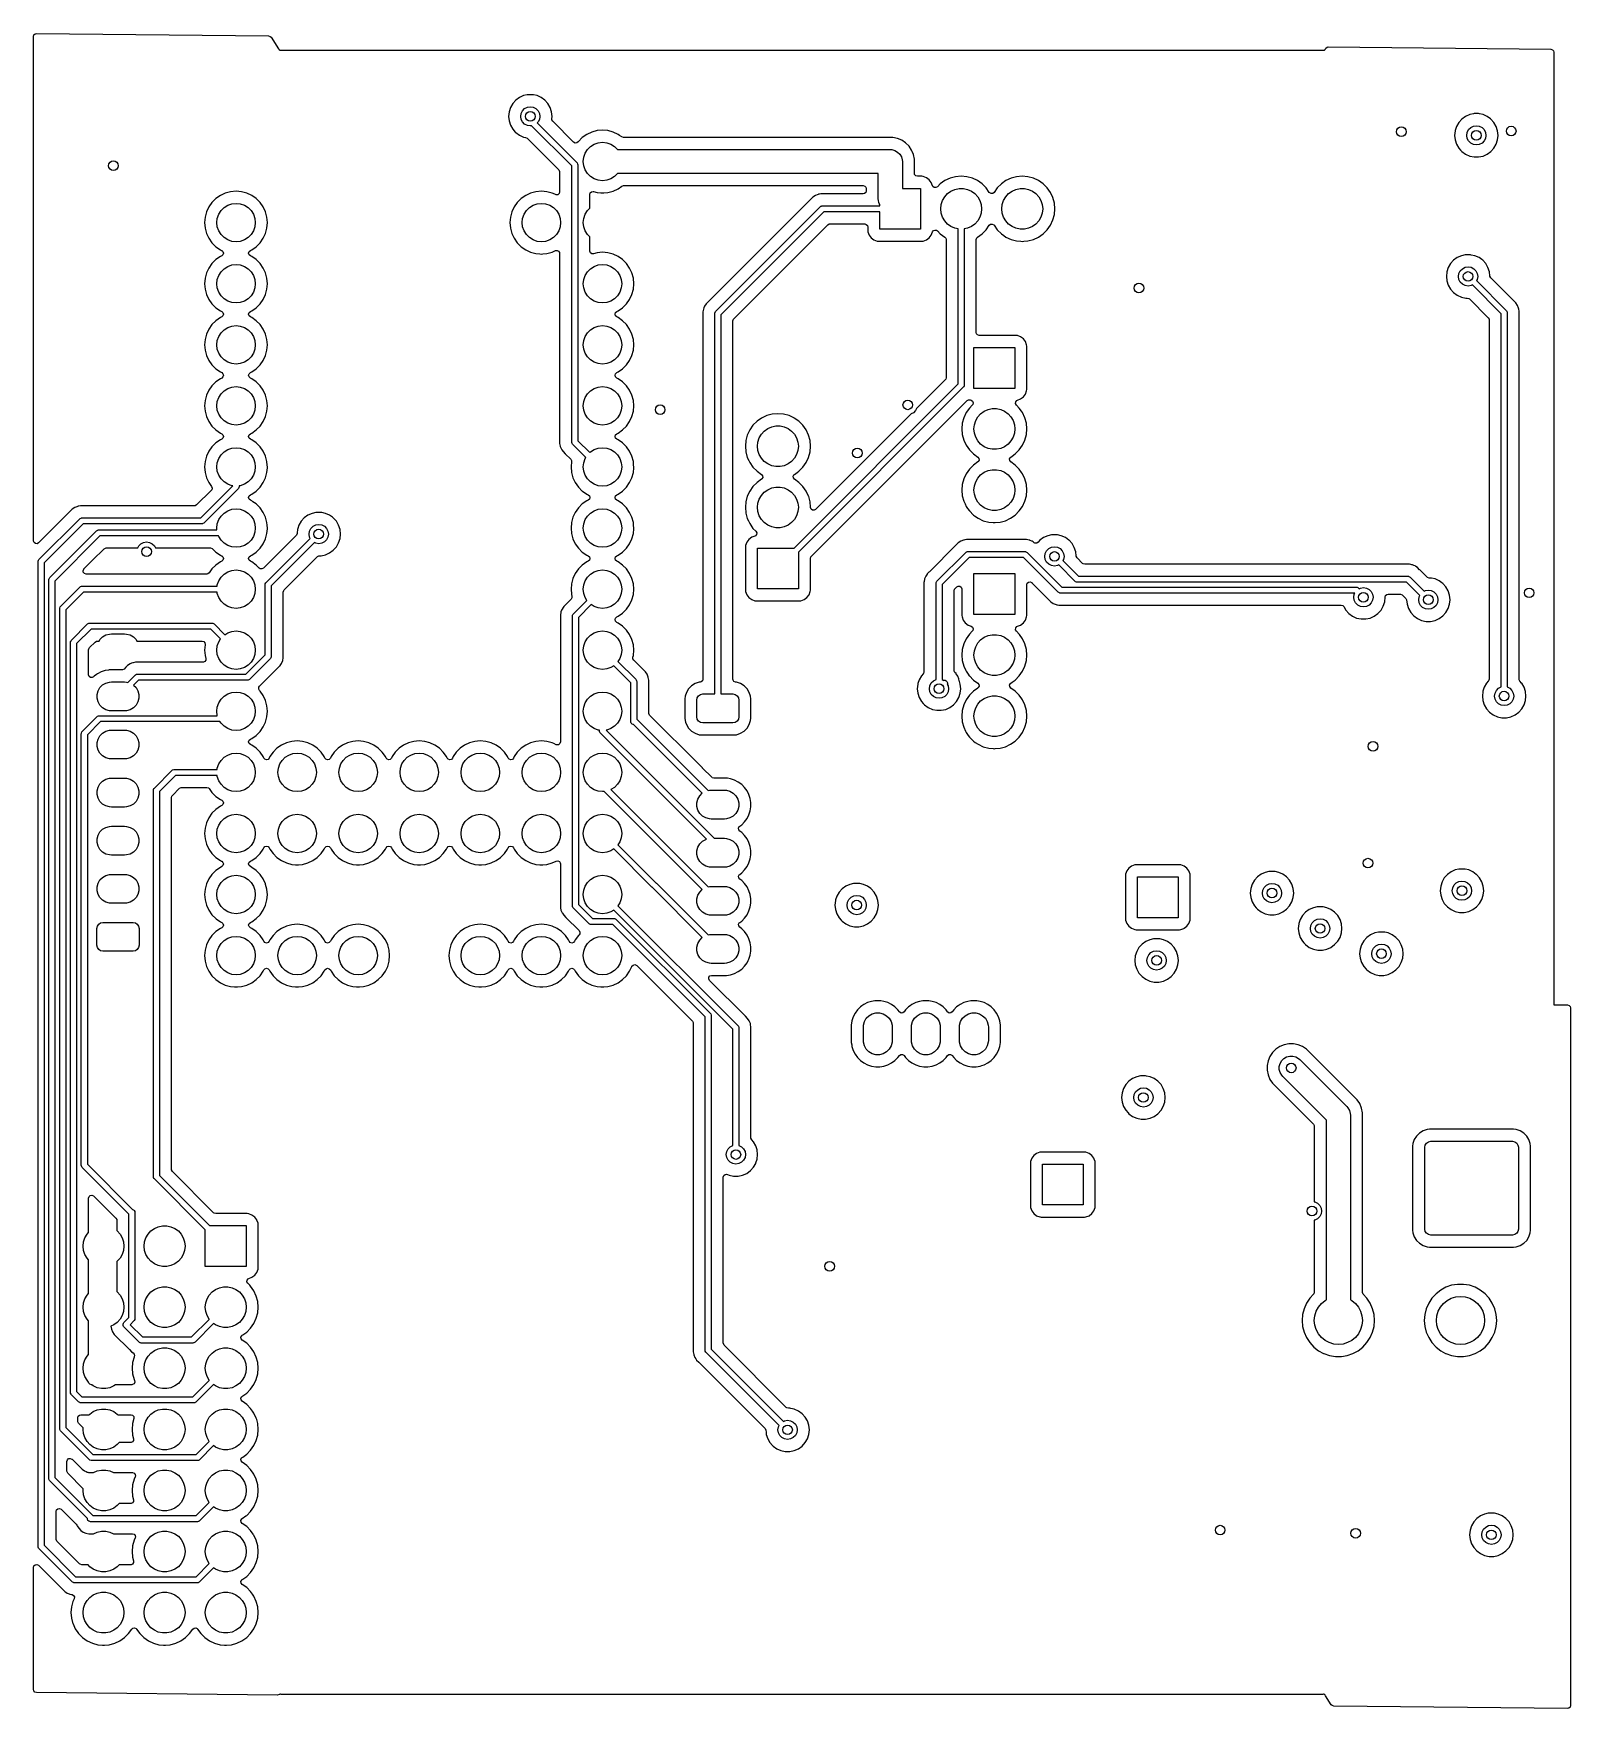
# Model space of a CAD drawing. Extents: x 0.78 to 3.29, y -3.4 to -0.65.
import ezdxf

# ---------------------------------------------------------------- set-up
doc = ezdxf.new("R2010")
doc.units = 0
doc.header["$MEASUREMENT"] = 0
doc.layers.add('BLACK', color=7, linetype='CONTINUOUS')

msp = doc.modelspace()

# ---------------------------------------------------------------- linework, layer by layer
at = {"layer": 'BLACK', "linetype": 'CONTINUOUS'}
for p, q in [((0.775, -0.6597), (0.7758, -0.6571)), ((0.7758, -0.6571), (0.7779, -0.6553)), ((0.7779, -0.6553), (0.7799, -0.6549)), ((0.7799, -0.6549), (1.1601, -0.6588)), ((0.775, -1.4855), (0.775, -0.6597)), ((1.1601, -0.6588), (1.1628, -0.6596)), ((1.1628, -0.6596), (1.1642, -0.661)), ((1.1642, -0.661), (1.1763, -0.6799)), ((1.1763, -0.6799), (1.1768, -0.6807)), ((1.1768, -0.6807), (1.1769, -0.6809)), ((1.1769, -0.6809), (1.1769, -0.681)), ((1.1769, -0.681), (1.1776, -0.6818)), ((1.1776, -0.6818), (1.1776, -0.6819)), ((1.1776, -0.6819), (1.1776, -0.6819)), ((1.1776, -0.6819), (1.1776, -0.6819)), ((1.1776, -0.6819), (1.1776, -0.6819)), ((1.1776, -0.6819), (1.1778, -0.682)), ((1.1778, -0.682), (1.178, -0.6821)), ((1.178, -0.6821), (1.178, -0.6821)), ((1.178, -0.6821), (1.1781, -0.6821)), ((1.1781, -0.6821), (1.1791, -0.6822)), ((1.1791, -0.6822), (1.1792, -0.6822)), ((1.1792, -0.6822), (1.1792, -0.6822)), ((1.1792, -0.6822), (1.1795, -0.6822)), ((1.1795, -0.6822), (1.1804, -0.6821)), ((1.1804, -0.6821), (2.8865, -0.6821)), ((2.8865, -0.6821), (2.8874, -0.6822)), ((2.8874, -0.6822), (2.8877, -0.6822)), ((2.8877, -0.6822), (2.8877, -0.6822)), ((2.8877, -0.6822), (2.8878, -0.6822)), ((2.8878, -0.6822), (2.8888, -0.6821)), ((2.8888, -0.6821), (2.8889, -0.6821)), ((2.8889, -0.6821), (2.8891, -0.682)), ((2.8889, -0.6821), (2.8889, -0.6821)), ((2.8889, -0.6821), (2.8889, -0.6821)), ((2.8891, -0.682), (2.8893, -0.6819)), ((2.8893, -0.6819), (2.8894, -0.6818)), ((2.8893, -0.6819), (2.8893, -0.6819)), ((2.8893, -0.6819), (2.8893, -0.6819)), ((2.8894, -0.6818), (2.89, -0.681)), ((2.89, -0.681), (2.8901, -0.6809)), ((2.8901, -0.6809), (2.8902, -0.6807)), ((2.8901, -0.6809), (2.8901, -0.6809)), ((2.8902, -0.6807), (2.8906, -0.6799)), ((2.8906, -0.6799), (2.8911, -0.679)), ((2.8911, -0.679), (2.8932, -0.6772)), ((2.8932, -0.6772), (2.8953, -0.6768)), ((2.8953, -0.6768), (3.2597, -0.6806)), ((3.2597, -0.6806), (3.2624, -0.6814)), ((3.2624, -0.6814), (3.2641, -0.6835)), ((3.2641, -0.6835), (3.2646, -0.6855)), ((3.2646, -0.6855), (3.2646, -2.2452)), ((1.5647, -0.764), (1.5597, -0.7695)), ((1.5708, -0.7596), (1.5647, -0.764)), ((1.5776, -0.7566), (1.5708, -0.7596)), ((1.5708, -0.7596), (1.5708, -0.7596)), ((1.5836, -0.7553), (1.5776, -0.7566)), ((1.5776, -0.7566), (1.5776, -0.7566)), ((1.5849, -0.755), (1.5836, -0.7553)), ((1.5923, -0.755), (1.5849, -0.755)), ((1.5939, -0.7554), (1.5923, -0.755)), ((1.5996, -0.7566), (1.5939, -0.7554)), ((1.6064, -0.7596), (1.5996, -0.7566)), ((1.5996, -0.7566), (1.5996, -0.7566)), ((1.6124, -0.764), (1.6064, -0.7596)), ((1.6064, -0.7596), (1.6064, -0.7596)), ((1.6174, -0.7695), (1.6124, -0.764)), ((1.6124, -0.764), (1.6124, -0.764)), ((1.5537, -0.7831), (1.5529, -0.7905)), ((1.5529, -0.7905), (1.5537, -0.7979)), ((1.556, -0.776), (1.5537, -0.7831)), ((1.5537, -0.7831), (1.5537, -0.7831)), ((1.5597, -0.7695), (1.556, -0.776)), ((1.556, -0.776), (1.556, -0.776)), ((1.5728, -0.7905), (1.5736, -0.7856)), ((1.5736, -0.7954), (1.5728, -0.7905)), ((1.5736, -0.7856), (1.5758, -0.7812)), ((1.5758, -0.7812), (1.5793, -0.7777)), ((1.5793, -0.7777), (1.5837, -0.7755)), ((1.5837, -0.7755), (1.5886, -0.7747)), ((1.5886, -0.7747), (1.5934, -0.7755)), ((1.5934, -0.7755), (1.5978, -0.7777)), ((1.5978, -0.7777), (1.6013, -0.7812)), ((1.6013, -0.7812), (1.6036, -0.7856)), ((1.6036, -0.7856), (1.6043, -0.7905)), ((1.6043, -0.7905), (1.6036, -0.7954)), ((1.6211, -0.776), (1.6174, -0.7695)), ((1.6235, -0.7831), (1.6211, -0.776)), ((1.6242, -0.7905), (1.6235, -0.7831)), ((1.6238, -0.7947), (1.6242, -0.7905)), ((1.6239, -0.7962), (1.6238, -0.7947)), ((3.1139, -0.7951), (3.1089, -0.8006)), ((3.12, -0.7907), (3.1139, -0.7951)), ((3.1268, -0.7877), (3.12, -0.7907)), ((3.12, -0.7907), (3.12, -0.7907)), ((3.1328, -0.7864), (3.1268, -0.7877)), ((3.1268, -0.7877), (3.1268, -0.7877)), ((3.1341, -0.7861), (3.1328, -0.7864)), ((3.1415, -0.7861), (3.1341, -0.7861)), ((3.1431, -0.7865), (3.1415, -0.7861)), ((3.1488, -0.7877), (3.1431, -0.7865)), ((3.1556, -0.7907), (3.1488, -0.7877)), ((3.1488, -0.7877), (3.1488, -0.7877)), ((3.161, -0.7947), (3.1556, -0.7907)), ((3.1556, -0.7907), (3.1556, -0.7907)), ((3.1616, -0.7951), (3.161, -0.7947)), ((3.1666, -0.8006), (3.1616, -0.7951)), ((1.5537, -0.7979), (1.5537, -0.7979)), ((1.5537, -0.7979), (1.556, -0.805)), ((1.556, -0.805), (1.556, -0.805)), ((1.556, -0.805), (1.5597, -0.8114)), ((1.5597, -0.8114), (1.564, -0.8162)), ((1.564, -0.8162), (1.5647, -0.817)), ((1.5647, -0.817), (1.5708, -0.8214)), ((1.5708, -0.8214), (1.5708, -0.8214)), ((1.5708, -0.8214), (1.5776, -0.8244)), ((1.5758, -0.7997), (1.5736, -0.7954)), ((1.5793, -0.8032), (1.5758, -0.7997)), ((1.5837, -0.8055), (1.5793, -0.8032)), ((1.5886, -0.8062), (1.5837, -0.8055)), ((1.5907, -0.8059), (1.5886, -0.8062)), ((1.6564, -0.8716), (1.5907, -0.8059)), ((1.6013, -0.7997), (1.5999, -0.8012)), ((1.5999, -0.8012), (1.6648, -0.8661)), ((1.6036, -0.7954), (1.6013, -0.7997)), ((1.6252, -0.7986), (1.6239, -0.7962)), ((1.6594, -0.8328), (1.6252, -0.7986)), ((1.681, -0.82), (1.6737, -0.8251)), ((1.6891, -0.8162), (1.681, -0.82)), ((1.681, -0.82), (1.681, -0.82)), ((1.6978, -0.8139), (1.6891, -0.8162)), ((1.6891, -0.8162), (1.6891, -0.8162)), ((1.7067, -0.8131), (1.6978, -0.8139)), ((1.6978, -0.8139), (1.6978, -0.8139)), ((1.7156, -0.8139), (1.7067, -0.8131)), ((1.7067, -0.8131), (1.7067, -0.8131)), ((1.7243, -0.8162), (1.7156, -0.8139)), ((1.7156, -0.8139), (1.7156, -0.8139)), ((1.7156, -0.8139), (1.7156, -0.8139)), ((1.7156, -0.8139), (1.7156, -0.8139)), ((1.7156, -0.8139), (1.7156, -0.8139)), ((1.7324, -0.82), (1.7243, -0.8162)), ((1.7243, -0.8162), (1.7243, -0.8162)), ((1.7347, -0.8216), (1.7324, -0.82)), ((1.7324, -0.82), (1.7324, -0.82)), ((1.7384, -0.8242), (1.7347, -0.8216)), ((3.1029, -0.8142), (3.1021, -0.8216)), ((3.1021, -0.8216), (3.1029, -0.829)), ((3.103, -0.8139), (3.1029, -0.8142)), ((3.1052, -0.8071), (3.103, -0.8139)), ((3.1089, -0.8006), (3.1052, -0.8071)), ((3.1052, -0.8071), (3.1052, -0.8071)), ((3.122, -0.8216), (3.1228, -0.8167)), ((3.1228, -0.8265), (3.122, -0.8216)), ((3.1228, -0.8167), (3.125, -0.8123)), ((3.125, -0.8123), (3.1285, -0.8089)), ((3.1285, -0.8089), (3.1329, -0.8066)), ((3.1329, -0.8066), (3.1378, -0.8058)), ((3.1378, -0.8058), (3.1426, -0.8066)), ((3.1426, -0.8066), (3.147, -0.8089)), ((3.147, -0.8089), (3.1505, -0.8123)), ((3.1505, -0.8123), (3.1528, -0.8167)), ((3.1528, -0.8167), (3.1535, -0.8216)), ((3.1535, -0.8216), (3.1528, -0.8265)), ((3.1703, -0.8071), (3.1666, -0.8006)), ((3.1726, -0.8142), (3.1703, -0.8071)), ((3.1734, -0.8216), (3.1726, -0.8142)), ((3.1726, -0.829), (3.1734, -0.8216)), ((1.5776, -0.8244), (1.5809, -0.8251)), ((1.5809, -0.8251), (1.5833, -0.8264)), ((1.5833, -0.8264), (1.5833, -0.8264)), ((1.5833, -0.8264), (1.6352, -0.8783)), ((1.6595, -0.8329), (1.6594, -0.8328)), ((1.6619, -0.8342), (1.6595, -0.8329)), ((1.6647, -0.8339), (1.6619, -0.8342)), ((1.6668, -0.8322), (1.6647, -0.8339)), ((1.6673, -0.8315), (1.6668, -0.8322)), ((1.6737, -0.8251), (1.6673, -0.8315)), ((1.6673, -0.8315), (1.6673, -0.8315)), ((1.6783, -0.8508), (1.6821, -0.8449)), ((1.6821, -0.8449), (1.6871, -0.8399)), ((1.6871, -0.8399), (1.693, -0.8361)), ((1.693, -0.8361), (1.6997, -0.8338)), ((1.6997, -0.8338), (1.7067, -0.833)), ((1.7067, -0.833), (1.7137, -0.8338)), ((1.7137, -0.8338), (1.7204, -0.8361)), ((1.7204, -0.8361), (1.7263, -0.8399)), ((1.7263, -0.8399), (1.7313, -0.8448)), ((1.7313, -0.8448), (2.1781, -0.8448)), ((1.7386, -0.8243), (1.7384, -0.8242)), ((1.7412, -0.8251), (1.7386, -0.8243)), ((2.182, -0.8251), (1.7412, -0.8251)), ((2.1781, -0.8448), (2.1806, -0.845)), ((2.1806, -0.845), (2.1856, -0.8463)), ((2.1896, -0.8266), (2.182, -0.8251)), ((2.182, -0.8251), (2.182, -0.8251)), ((2.1856, -0.8463), (2.1901, -0.8489)), ((2.1967, -0.8296), (2.1896, -0.8266)), ((2.1896, -0.8266), (2.1896, -0.8266)), ((2.1901, -0.8489), (2.1937, -0.8525)), ((2.2032, -0.8339), (2.1967, -0.8296)), ((2.1967, -0.8296), (2.1967, -0.8296)), ((2.2087, -0.8394), (2.2032, -0.8339)), ((2.2032, -0.8339), (2.2032, -0.8339)), ((2.213, -0.8458), (2.2087, -0.8394)), ((2.2087, -0.8394), (2.2087, -0.8394)), ((2.2139, -0.8481), (2.213, -0.8458)), ((2.213, -0.8458), (2.213, -0.8458)), ((2.216, -0.853), (2.2139, -0.8481)), ((3.1029, -0.829), (3.1029, -0.829)), ((3.1029, -0.829), (3.1052, -0.8361)), ((3.1052, -0.8361), (3.1052, -0.8361)), ((3.1052, -0.8361), (3.1089, -0.8425)), ((3.1089, -0.8425), (3.1119, -0.8458)), ((3.1119, -0.8458), (3.1139, -0.8481)), ((3.1139, -0.8481), (3.12, -0.8525)), ((3.125, -0.8308), (3.1228, -0.8265)), ((3.1285, -0.8343), (3.125, -0.8308)), ((3.1329, -0.8366), (3.1285, -0.8343)), ((3.1378, -0.8373), (3.1329, -0.8366)), ((3.1426, -0.8366), (3.1378, -0.8373)), ((3.147, -0.8343), (3.1426, -0.8366)), ((3.1505, -0.8308), (3.147, -0.8343)), ((3.1528, -0.8265), (3.1505, -0.8308)), ((3.1556, -0.8525), (3.1616, -0.8481)), ((3.1616, -0.8481), (3.1666, -0.8425)), ((3.1666, -0.8425), (3.1703, -0.8361)), ((3.1703, -0.8361), (3.1726, -0.829)), ((1.6564, -1.3236), (1.6564, -0.8716)), ((1.6648, -0.8661), (1.6654, -0.8668)), ((1.6654, -0.8668), (1.6654, -0.8668)), ((1.6654, -0.8668), (1.6661, -0.8686)), ((1.6661, -0.8686), (1.6662, -0.8695)), ((1.6662, -0.8695), (1.6662, -1.3216)), ((1.6752, -0.8645), (1.676, -0.8575)), ((1.676, -0.8715), (1.6752, -0.8645)), ((1.676, -0.8575), (1.6783, -0.8508)), ((1.6783, -0.8782), (1.676, -0.8715)), ((2.1937, -0.8525), (2.1963, -0.857)), ((2.1963, -0.857), (2.1976, -0.8619)), ((2.1976, -0.8619), (2.1978, -0.8645)), ((2.1978, -0.8645), (2.1978, -0.9084)), ((2.2175, -0.8606), (2.216, -0.853)), ((2.216, -0.853), (2.216, -0.853)), ((2.216, -0.853), (2.216, -0.853)), ((2.2175, -0.8838), (2.2175, -0.8606)), ((3.12, -0.8525), (3.12, -0.8525)), ((3.12, -0.8525), (3.1268, -0.8555)), ((3.1268, -0.8555), (3.1268, -0.8555)), ((3.1268, -0.8555), (3.1341, -0.857)), ((3.1341, -0.857), (3.1341, -0.857)), ((3.1341, -0.857), (3.1415, -0.857)), ((3.1415, -0.857), (3.1488, -0.8555)), ((3.1415, -0.857), (3.1415, -0.857)), ((3.1488, -0.8555), (3.1556, -0.8525)), ((1.6352, -0.8783), (1.6365, -0.8807)), ((1.6365, -0.8807), (1.6366, -0.8818)), ((1.6366, -0.8818), (1.6366, -0.9143)), ((1.6821, -0.8841), (1.6783, -0.8782)), ((1.6871, -0.8891), (1.6821, -0.8841)), ((1.693, -0.8929), (1.6871, -0.8891)), ((1.6997, -0.8952), (1.693, -0.8929)), ((1.7067, -0.896), (1.6997, -0.8952)), ((1.7137, -0.8952), (1.7067, -0.896)), ((1.7204, -0.8929), (1.7137, -0.8952)), ((1.7263, -0.8891), (1.7204, -0.8929)), ((1.7313, -0.8842), (1.7263, -0.8891)), ((2.1584, -0.8842), (1.7313, -0.8842)), ((1.7324, -0.909), (1.7384, -0.9048)), ((1.7384, -0.9048), (1.7411, -0.9039)), ((1.7411, -0.9039), (1.7412, -0.9039)), ((1.7412, -0.9039), (2.1338, -0.9039)), ((2.1338, -0.9039), (2.1364, -0.9047)), ((2.1364, -0.9047), (2.1382, -0.9067)), ((2.1584, -0.9258), (2.1584, -0.8842)), ((2.2179, -0.8859), (2.2175, -0.8838)), ((2.2197, -0.8879), (2.2179, -0.8859)), ((2.2224, -0.8887), (2.2197, -0.8879)), ((2.2295, -0.8887), (2.2224, -0.8887)), ((2.2319, -0.889), (2.2295, -0.8887)), ((2.2295, -0.8887), (2.2295, -0.8887)), ((2.2295, -0.8887), (2.2295, -0.8887)), ((2.2295, -0.8887), (2.2295, -0.8887)), ((2.2372, -0.891), (2.2319, -0.889)), ((2.2319, -0.889), (2.2319, -0.889)), ((2.2417, -0.8943), (2.2372, -0.891)), ((2.2372, -0.891), (2.2372, -0.891)), ((2.2451, -0.8989), (2.2417, -0.8943)), ((2.2417, -0.8943), (2.2417, -0.8943)), ((2.247, -0.9041), (2.2451, -0.8989)), ((2.2451, -0.8989), (2.2451, -0.8989)), ((2.2477, -0.9053), (2.247, -0.9041)), ((2.2599, -0.901), (2.2551, -0.9058)), ((2.2675, -0.8957), (2.2599, -0.901)), ((2.2759, -0.8917), (2.2675, -0.8957)), ((2.2675, -0.8957), (2.2675, -0.8957)), ((2.2849, -0.8893), (2.2759, -0.8917)), ((2.2759, -0.8917), (2.2759, -0.8917)), ((2.2942, -0.8885), (2.2849, -0.8893)), ((2.2849, -0.8893), (2.2849, -0.8893)), ((2.3034, -0.8893), (2.2942, -0.8885)), ((2.2942, -0.8885), (2.2942, -0.8885)), ((2.3124, -0.8917), (2.3034, -0.8893)), ((2.3034, -0.8893), (2.3034, -0.8893)), ((2.3208, -0.8957), (2.3124, -0.8917)), ((2.3124, -0.8917), (2.3124, -0.8917)), ((2.3124, -0.8917), (2.3124, -0.8917)), ((2.3285, -0.901), (2.3208, -0.8957)), ((2.3208, -0.8957), (2.3208, -0.8957)), ((2.3208, -0.8957), (2.3208, -0.8957)), ((2.335, -0.9076), (2.3285, -0.901)), ((2.3285, -0.901), (2.3285, -0.901)), ((2.3599, -0.901), (2.3533, -0.9076)), ((2.3675, -0.8957), (2.3599, -0.901)), ((2.3759, -0.8917), (2.3675, -0.8957)), ((2.3675, -0.8957), (2.3675, -0.8957)), ((2.3849, -0.8893), (2.3759, -0.8917)), ((2.3759, -0.8917), (2.3759, -0.8917)), ((2.3942, -0.8885), (2.3849, -0.8893)), ((2.3849, -0.8893), (2.3849, -0.8893)), ((2.4034, -0.8893), (2.3942, -0.8885)), ((2.3942, -0.8885), (2.3942, -0.8885)), ((2.4124, -0.8917), (2.4034, -0.8893)), ((2.4034, -0.8893), (2.4034, -0.8893)), ((2.4208, -0.8957), (2.4124, -0.8917)), ((2.4124, -0.8917), (2.4124, -0.8917)), ((2.4124, -0.8917), (2.4124, -0.8917)), ((2.4285, -0.901), (2.4208, -0.8957)), ((2.4208, -0.8957), (2.4208, -0.8957)), ((2.4208, -0.8957), (2.4208, -0.8957)), ((2.435, -0.9076), (2.4285, -0.901)), ((2.4285, -0.901), (2.4285, -0.901)), ((1.0673, -0.9315), (1.0622, -0.9388)), ((1.0737, -0.9251), (1.0673, -0.9315)), ((1.081, -0.92), (1.0737, -0.9251)), ((1.0891, -0.9162), (1.081, -0.92)), ((1.081, -0.92), (1.081, -0.92)), ((1.0978, -0.9139), (1.0891, -0.9162)), ((1.0891, -0.9162), (1.0891, -0.9162)), ((1.1067, -0.9131), (1.0978, -0.9139)), ((1.0978, -0.9139), (1.0978, -0.9139)), ((1.1156, -0.9139), (1.1067, -0.9131)), ((1.1067, -0.9131), (1.1067, -0.9131)), ((1.1243, -0.9162), (1.1156, -0.9139)), ((1.1156, -0.9139), (1.1156, -0.9139)), ((1.1156, -0.9139), (1.1156, -0.9139)), ((1.1156, -0.9139), (1.1156, -0.9139)), ((1.1156, -0.9139), (1.1156, -0.9139)), ((1.1324, -0.92), (1.1243, -0.9162)), ((1.1243, -0.9162), (1.1243, -0.9162)), ((1.1397, -0.9251), (1.1324, -0.92)), ((1.1324, -0.92), (1.1324, -0.92)), ((1.1461, -0.9315), (1.1397, -0.9251)), ((1.1512, -0.9388), (1.1461, -0.9315)), ((1.1461, -0.9315), (1.1461, -0.9315)), ((1.5673, -0.9315), (1.5622, -0.9388)), ((1.5737, -0.9251), (1.5673, -0.9315)), ((1.581, -0.92), (1.5737, -0.9251)), ((1.5891, -0.9162), (1.581, -0.92)), ((1.581, -0.92), (1.581, -0.92)), ((1.5978, -0.9139), (1.5891, -0.9162)), ((1.5891, -0.9162), (1.5891, -0.9162)), ((1.6067, -0.9131), (1.5978, -0.9139)), ((1.5978, -0.9139), (1.5978, -0.9139)), ((1.6156, -0.9139), (1.6067, -0.9131)), ((1.6067, -0.9131), (1.6067, -0.9131)), ((1.6243, -0.9162), (1.6156, -0.9139)), ((1.6156, -0.9139), (1.6156, -0.9139)), ((1.6156, -0.9139), (1.6156, -0.9139)), ((1.6156, -0.9139), (1.6156, -0.9139)), ((1.6156, -0.9139), (1.6156, -0.9139)), ((1.6259, -0.917), (1.6243, -0.9162)), ((1.6243, -0.9162), (1.6243, -0.9162)), ((1.6243, -0.9162), (1.6243, -0.9162)), ((1.6297, -0.9187), (1.6259, -0.917)), ((1.6311, -0.9191), (1.6297, -0.9187)), ((1.6338, -0.9188), (1.6311, -0.9191)), ((1.6359, -0.917), (1.6338, -0.9188)), ((1.6366, -0.9143), (1.6359, -0.917)), ((1.6859, -0.9183), (1.6867, -0.9157)), ((1.6859, -0.941), (1.6859, -0.9183)), ((1.6867, -0.9157), (1.6888, -0.9139)), ((1.6888, -0.9139), (1.6915, -0.9135)), ((1.6915, -0.9135), (1.692, -0.9136)), ((1.692, -0.9136), (1.6978, -0.9151)), ((1.6978, -0.9151), (1.7038, -0.9156)), ((1.7038, -0.9156), (1.7067, -0.9159)), ((1.7067, -0.9159), (1.7089, -0.9157)), ((1.7067, -0.9159), (1.7067, -0.9159)), ((1.7067, -0.9159), (1.7067, -0.9159)), ((1.7089, -0.9157), (1.7156, -0.9151)), ((1.7156, -0.9151), (1.7243, -0.9128)), ((1.7243, -0.9128), (1.7324, -0.909)), ((2.0512, -0.9228), (1.8765, -1.0975)), ((2.0553, -0.9201), (2.0512, -0.9228)), ((2.0512, -0.9228), (2.0512, -0.9228)), ((2.0584, -0.9188), (2.0553, -0.9201)), ((2.0553, -0.9201), (2.0553, -0.9201)), ((2.0597, -0.9182), (2.0584, -0.9188)), ((2.0606, -0.918), (2.0597, -0.9182)), ((2.0597, -0.9182), (2.0597, -0.9182)), ((2.0621, -0.9177), (2.0606, -0.918)), ((2.0645, -0.9173), (2.0621, -0.9177)), ((2.1338, -0.9173), (2.0645, -0.9173)), ((2.1358, -0.9168), (2.1338, -0.9173)), ((2.1379, -0.915), (2.1358, -0.9168)), ((2.1387, -0.9124), (2.1379, -0.915)), ((2.1382, -0.9067), (2.1387, -0.9088)), ((2.1387, -0.9088), (2.1387, -0.9124)), ((2.1586, -0.9284), (2.1584, -0.9258)), ((2.1594, -0.9315), (2.1586, -0.9284)), ((2.1586, -0.9284), (2.1586, -0.9284)), ((2.1599, -0.9333), (2.1594, -0.9315)), ((2.1978, -0.9084), (2.2276, -0.9084)), ((2.2276, -0.9084), (2.2276, -0.9754)), ((2.2499, -0.9069), (2.2477, -0.9053)), ((2.2526, -0.9071), (2.2499, -0.9069)), ((2.2551, -0.9058), (2.2526, -0.9071)), ((2.2614, -0.9349), (2.2636, -0.9283)), ((2.2636, -0.9283), (2.2671, -0.9222)), ((2.2671, -0.9222), (2.2718, -0.917)), ((2.2718, -0.917), (2.2774, -0.9129)), ((2.2774, -0.9129), (2.2838, -0.9101)), ((2.2838, -0.9101), (2.2907, -0.9086)), ((2.2907, -0.9086), (2.2977, -0.9086)), ((2.2977, -0.9086), (2.3045, -0.9101)), ((2.3045, -0.9101), (2.3109, -0.9129)), ((2.3109, -0.9129), (2.3165, -0.917)), ((2.3165, -0.917), (2.3212, -0.9222)), ((2.3212, -0.9222), (2.3247, -0.9283)), ((2.3247, -0.9283), (2.3269, -0.9349)), ((2.3402, -0.9149), (2.335, -0.9076)), ((2.3408, -0.9156), (2.3402, -0.9149)), ((2.3433, -0.9169), (2.3408, -0.9156)), ((2.346, -0.9166), (2.3433, -0.9169)), ((2.3482, -0.9149), (2.346, -0.9166)), ((2.3533, -0.9076), (2.3482, -0.9149)), ((2.3614, -0.9349), (2.3636, -0.9283)), ((2.3636, -0.9283), (2.3671, -0.9222)), ((2.3671, -0.9222), (2.3718, -0.917)), ((2.3718, -0.917), (2.3774, -0.9129)), ((2.3774, -0.9129), (2.3838, -0.9101)), ((2.3838, -0.9101), (2.3907, -0.9086)), ((2.3907, -0.9086), (2.3977, -0.9086)), ((2.3977, -0.9086), (2.4045, -0.9101)), ((2.4045, -0.9101), (2.4109, -0.9129)), ((2.4109, -0.9129), (2.4165, -0.917)), ((2.4165, -0.917), (2.4212, -0.9222)), ((2.4212, -0.9222), (2.4247, -0.9283)), ((2.4247, -0.9283), (2.4269, -0.9349)), ((2.4403, -0.9151), (2.435, -0.9076)), ((2.4404, -0.9152), (2.4403, -0.9151)), ((2.4443, -0.9236), (2.4404, -0.9152)), ((2.4467, -0.9326), (2.4443, -0.9236)), ((1.0561, -0.9556), (1.0553, -0.9645)), ((1.0584, -0.9469), (1.0561, -0.9556)), ((1.0561, -0.9556), (1.0561, -0.9556)), ((1.0622, -0.9388), (1.0584, -0.9469)), ((1.0584, -0.9469), (1.0584, -0.9469)), ((1.0622, -0.9388), (1.0622, -0.9388)), ((1.0752, -0.9645), (1.076, -0.9575)), ((1.076, -0.9575), (1.0783, -0.9508)), ((1.0783, -0.9508), (1.0821, -0.9449)), ((1.0821, -0.9449), (1.0871, -0.9399)), ((1.0871, -0.9399), (1.093, -0.9361)), ((1.093, -0.9361), (1.0997, -0.9338)), ((1.0997, -0.9338), (1.1067, -0.933)), ((1.1067, -0.933), (1.1137, -0.9338)), ((1.1137, -0.9338), (1.1204, -0.9361)), ((1.1204, -0.9361), (1.1263, -0.9399)), ((1.1263, -0.9399), (1.1313, -0.9449)), ((1.1313, -0.9449), (1.1351, -0.9508)), ((1.1351, -0.9508), (1.1374, -0.9575)), ((1.1374, -0.9575), (1.1382, -0.9645)), ((1.155, -0.9469), (1.1512, -0.9388)), ((1.1573, -0.9556), (1.155, -0.9469)), ((1.1581, -0.9645), (1.1573, -0.9556)), ((1.5561, -0.9556), (1.5553, -0.9645)), ((1.5584, -0.9469), (1.5561, -0.9556)), ((1.5561, -0.9556), (1.5561, -0.9556)), ((1.5622, -0.9388), (1.5584, -0.9469)), ((1.5584, -0.9469), (1.5584, -0.9469)), ((1.5622, -0.9388), (1.5622, -0.9388)), ((1.5752, -0.9645), (1.576, -0.9575)), ((1.576, -0.9575), (1.5783, -0.9508)), ((1.5783, -0.9508), (1.5821, -0.9449)), ((1.5821, -0.9449), (1.5871, -0.9399)), ((1.5871, -0.9399), (1.593, -0.9361)), ((1.593, -0.9361), (1.5997, -0.9338)), ((1.5997, -0.9338), (1.6067, -0.933)), ((1.6067, -0.933), (1.6137, -0.9338)), ((1.6137, -0.9338), (1.6204, -0.9361)), ((1.6204, -0.9361), (1.6263, -0.9399)), ((1.6263, -0.9399), (1.6313, -0.9449)), ((1.6313, -0.9449), (1.6351, -0.9508)), ((1.6351, -0.9508), (1.6374, -0.9575)), ((1.6374, -0.9575), (1.6382, -0.9645)), ((1.6752, -0.9645), (1.676, -0.9575)), ((1.676, -0.9575), (1.6783, -0.9508)), ((1.6783, -0.9508), (1.6821, -0.9449)), ((1.6821, -0.9449), (1.6859, -0.941)), ((1.8922, -1.1097), (2.0634, -0.9384)), ((2.069, -0.9468), (1.9006, -1.1152)), ((2.0634, -0.9384), (2.0642, -0.9378)), ((2.0642, -0.9378), (2.0654, -0.9373)), ((2.0642, -0.9378), (2.0642, -0.9378)), ((2.0654, -0.9373), (2.066, -0.9371)), ((2.066, -0.9371), (2.0669, -0.937)), ((2.066, -0.9371), (2.066, -0.9371)), ((2.0669, -0.937), (2.1607, -0.937)), ((2.1607, -0.9468), (2.069, -0.9468)), ((2.1607, -0.9347), (2.1599, -0.9333)), ((2.1607, -0.937), (2.1607, -0.9347)), ((2.1607, -0.9754), (2.1607, -0.9468)), ((2.2607, -0.9419), (2.2614, -0.9349)), ((2.2614, -0.9488), (2.2607, -0.9419)), ((2.2636, -0.9555), (2.2614, -0.9488)), ((2.2671, -0.9616), (2.2636, -0.9555)), ((2.3247, -0.9555), (2.3212, -0.9616)), ((2.3269, -0.9488), (2.3247, -0.9555)), ((2.3269, -0.9349), (2.3276, -0.9419)), ((2.3276, -0.9419), (2.3269, -0.9488)), ((2.3607, -0.9419), (2.3614, -0.9349)), ((2.3614, -0.9488), (2.3607, -0.9419)), ((2.3636, -0.9555), (2.3614, -0.9488)), ((2.3671, -0.9616), (2.3636, -0.9555)), ((2.4247, -0.9555), (2.4212, -0.9616)), ((2.4269, -0.9488), (2.4247, -0.9555)), ((2.4269, -0.9349), (2.4276, -0.9419)), ((2.4276, -0.9419), (2.4269, -0.9488)), ((2.4443, -0.9601), (2.4467, -0.9512)), ((2.4475, -0.9419), (2.4467, -0.9326)), ((2.4467, -0.9512), (2.4475, -0.9419)), ((1.0553, -0.9645), (1.0553, -0.9645)), ((1.0553, -0.9645), (1.0561, -0.9734)), ((1.0561, -0.9734), (1.0561, -0.9734)), ((1.0561, -0.9734), (1.0584, -0.9821)), ((1.0584, -0.9821), (1.0584, -0.9821)), ((1.0584, -0.9821), (1.0622, -0.9902)), ((1.076, -0.9715), (1.0752, -0.9645)), ((1.0783, -0.9782), (1.076, -0.9715)), ((1.0821, -0.9841), (1.0783, -0.9782)), ((1.0871, -0.9891), (1.0821, -0.9841)), ((1.1313, -0.9841), (1.1263, -0.9891)), ((1.1351, -0.9782), (1.1313, -0.9841)), ((1.1374, -0.9715), (1.1351, -0.9782)), ((1.1382, -0.9645), (1.1374, -0.9715)), ((1.1512, -0.9902), (1.155, -0.9821)), ((1.155, -0.9821), (1.1573, -0.9734)), ((1.1573, -0.9734), (1.1581, -0.9645)), ((1.5553, -0.9645), (1.5553, -0.9645)), ((1.5553, -0.9645), (1.5561, -0.9734)), ((1.5561, -0.9734), (1.5561, -0.9734)), ((1.5561, -0.9734), (1.5584, -0.9821)), ((1.5584, -0.9821), (1.5584, -0.9821)), ((1.5584, -0.9821), (1.5622, -0.9902)), ((1.576, -0.9715), (1.5752, -0.9645)), ((1.5783, -0.9782), (1.576, -0.9715)), ((1.5821, -0.9841), (1.5783, -0.9782)), ((1.5871, -0.9891), (1.5821, -0.9841)), ((1.6313, -0.9841), (1.6263, -0.9891)), ((1.6351, -0.9782), (1.6313, -0.9841)), ((1.6374, -0.9715), (1.6351, -0.9782)), ((1.6382, -0.9645), (1.6374, -0.9715)), ((1.676, -0.9715), (1.6752, -0.9645)), ((1.6783, -0.9782), (1.676, -0.9715)), ((1.6821, -0.9841), (1.6783, -0.9782)), ((1.6859, -0.988), (1.6821, -0.9841)), ((1.9217, -1.1219), (2.0757, -0.9679)), ((2.0757, -0.9679), (2.0781, -0.9666)), ((2.0781, -0.9666), (2.0792, -0.9665)), ((2.0792, -0.9665), (2.1361, -0.9665)), ((2.1361, -0.9665), (2.1387, -0.9673)), ((2.1387, -0.9673), (2.1405, -0.9694)), ((2.1405, -0.9694), (2.141, -0.9714)), ((2.141, -0.9714), (2.141, -0.9772)), ((2.141, -0.9772), (2.1412, -0.9796)), ((2.1412, -0.9796), (2.1432, -0.9849)), ((2.1432, -0.9849), (2.1432, -0.9849)), ((2.1432, -0.9849), (2.1466, -0.9894)), ((2.2276, -0.9754), (2.1607, -0.9754)), ((2.2417, -0.9894), (2.2451, -0.9849)), ((2.2451, -0.9849), (2.247, -0.9797)), ((2.247, -0.9797), (2.2487, -0.9775)), ((2.2487, -0.9775), (2.2512, -0.9766)), ((2.2512, -0.9766), (2.2539, -0.9771)), ((2.2539, -0.9771), (2.2551, -0.978)), ((2.2551, -0.978), (2.2599, -0.9828)), ((2.2599, -0.9828), (2.2674, -0.9881)), ((2.2718, -0.9668), (2.2671, -0.9616)), ((2.2774, -0.9709), (2.2718, -0.9668)), ((2.2838, -0.9737), (2.2774, -0.9709)), ((2.2892, -0.9749), (2.2838, -0.9737)), ((2.2892, -1.2285), (2.2892, -0.9749)), ((2.3045, -0.9737), (2.2991, -0.9749)), ((2.2991, -0.9749), (2.2991, -1.2306)), ((2.3109, -0.9709), (2.3045, -0.9737)), ((2.3165, -0.9668), (2.3109, -0.9709)), ((2.3212, -0.9616), (2.3165, -0.9668)), ((2.3209, -0.9881), (2.3285, -0.9828)), ((2.3285, -0.9828), (2.335, -0.9762)), ((2.335, -0.9762), (2.3402, -0.9689)), ((2.3402, -0.9689), (2.3423, -0.9672)), ((2.3423, -0.9672), (2.345, -0.9669)), ((2.345, -0.9669), (2.3475, -0.9681)), ((2.3475, -0.9681), (2.3482, -0.9689)), ((2.3482, -0.9689), (2.3533, -0.9762)), ((2.3533, -0.9762), (2.3533, -0.9762)), ((2.3533, -0.9762), (2.3599, -0.9828)), ((2.3599, -0.9828), (2.3637, -0.9854)), ((2.3637, -0.9854), (2.3675, -0.9881)), ((2.3718, -0.9668), (2.3671, -0.9616)), ((2.3774, -0.9709), (2.3718, -0.9668)), ((2.3838, -0.9737), (2.3774, -0.9709)), ((2.3907, -0.9752), (2.3838, -0.9737)), ((2.3977, -0.9752), (2.3907, -0.9752)), ((2.4045, -0.9737), (2.3977, -0.9752)), ((2.4109, -0.9709), (2.4045, -0.9737)), ((2.4165, -0.9668), (2.4109, -0.9709)), ((2.4212, -0.9616), (2.4165, -0.9668)), ((2.4208, -0.9881), (2.4285, -0.9828)), ((2.4285, -0.9828), (2.435, -0.9762)), ((2.435, -0.9762), (2.4404, -0.9686)), ((2.4404, -0.9686), (2.4443, -0.9601)), ((1.0622, -0.9902), (1.0622, -0.9902)), ((1.0622, -0.9902), (1.0673, -0.9975)), ((1.0673, -0.9975), (1.0737, -1.0039)), ((1.0737, -1.0039), (1.0737, -1.0039)), ((1.0737, -1.0039), (1.081, -1.009)), ((1.081, -1.009), (1.0828, -1.0099)), ((1.0828, -1.0099), (1.0833, -1.0101)), ((1.0833, -1.0101), (1.0853, -1.0119)), ((1.0853, -1.0119), (1.0861, -1.0145)), ((1.0861, -1.0145), (1.0853, -1.0172)), ((1.093, -0.9929), (1.0871, -0.9891)), ((1.0997, -0.9952), (1.093, -0.9929)), ((1.1067, -0.996), (1.0997, -0.9952)), ((1.1137, -0.9952), (1.1067, -0.996)), ((1.1204, -0.9929), (1.1137, -0.9952)), ((1.1263, -0.9891), (1.1204, -0.9929)), ((1.1273, -1.0145), (1.1281, -1.0118)), ((1.128, -1.0171), (1.1273, -1.0145)), ((1.1281, -1.0118), (1.1301, -1.0101)), ((1.1301, -1.0101), (1.1306, -1.0099)), ((1.1306, -1.0099), (1.1324, -1.009)), ((1.1324, -1.009), (1.1397, -1.0039)), ((1.1397, -1.0039), (1.1461, -0.9975)), ((1.1461, -0.9975), (1.1512, -0.9902)), ((1.5622, -0.9902), (1.5622, -0.9902)), ((1.5622, -0.9902), (1.5673, -0.9975)), ((1.5673, -0.9975), (1.5737, -1.0039)), ((1.5737, -1.0039), (1.5737, -1.0039)), ((1.5737, -1.0039), (1.581, -1.009)), ((1.581, -1.009), (1.5891, -1.0128)), ((1.593, -0.9929), (1.5871, -0.9891)), ((1.5891, -1.0128), (1.5978, -1.0151)), ((1.5997, -0.9952), (1.593, -0.9929)), ((1.6067, -0.996), (1.5997, -0.9952)), ((1.6137, -0.9952), (1.6067, -0.996)), ((1.6204, -0.9929), (1.6137, -0.9952)), ((1.6156, -1.0151), (1.6243, -1.0128)), ((1.6263, -0.9891), (1.6204, -0.9929)), ((1.6243, -1.0128), (1.6297, -1.0103)), ((1.6297, -1.0103), (1.6324, -1.0099)), ((1.6324, -1.0099), (1.6349, -1.011)), ((1.6349, -1.011), (1.6364, -1.0133)), ((1.6364, -1.0133), (1.6366, -1.0147)), ((1.6859, -1.0107), (1.6859, -0.988)), ((1.6859, -1.0113), (1.6859, -1.0107)), ((1.687, -1.0138), (1.6859, -1.0113)), ((1.6893, -1.0154), (1.687, -1.0138)), ((1.6978, -1.0139), (1.692, -1.0154)), ((1.7067, -1.0131), (1.6978, -1.0139)), ((1.6978, -1.0139), (1.6978, -1.0139)), ((1.7156, -1.0139), (1.7067, -1.0131)), ((1.7067, -1.0131), (1.7067, -1.0131)), ((1.7243, -1.0162), (1.7156, -1.0139)), ((1.7156, -1.0139), (1.7156, -1.0139)), ((1.7156, -1.0139), (1.7156, -1.0139)), ((1.7156, -1.0139), (1.7156, -1.0139)), ((1.7156, -1.0139), (1.7156, -1.0139)), ((2.1466, -0.9894), (2.1466, -0.9894)), ((2.1466, -0.9894), (2.1512, -0.9928)), ((2.1512, -0.9928), (2.1512, -0.9928)), ((2.1512, -0.9928), (2.1565, -0.9948)), ((2.1565, -0.9948), (2.1565, -0.9948)), ((2.1565, -0.9948), (2.1567, -0.9948)), ((2.1567, -0.9948), (2.1588, -0.9951)), ((2.1588, -0.9951), (2.2295, -0.9951)), ((2.2295, -0.9951), (2.2319, -0.9948)), ((2.2319, -0.9948), (2.2372, -0.9928)), ((2.2372, -0.9928), (2.2417, -0.9894)), ((2.2674, -0.9881), (2.2692, -0.9902)), ((2.2692, -0.9902), (2.2695, -0.9921)), ((2.2695, -0.9921), (2.2695, -1.2184)), ((2.3188, -0.9921), (2.3196, -0.9895)), ((2.3188, -1.0526), (2.3188, -0.9921)), ((2.3196, -0.9895), (2.3209, -0.9881)), ((2.3675, -0.9881), (2.3675, -0.9881)), ((2.3675, -0.9881), (2.3675, -0.9881)), ((2.3675, -0.9881), (2.3759, -0.992)), ((2.3759, -0.992), (2.3759, -0.992)), ((2.3759, -0.992), (2.3759, -0.992)), ((2.3759, -0.992), (2.3781, -0.9926)), ((2.3781, -0.9926), (2.3849, -0.9945)), ((2.3849, -0.9945), (2.3918, -0.9951)), ((2.3918, -0.9951), (2.3942, -0.9953)), ((2.3942, -0.9953), (2.3965, -0.9951)), ((2.3942, -0.9953), (2.3942, -0.9953)), ((2.3942, -0.9953), (2.3942, -0.9953)), ((2.3965, -0.9951), (2.4034, -0.9945)), ((2.4034, -0.9945), (2.4124, -0.992)), ((2.4124, -0.992), (2.4208, -0.9881)), ((1.0622, -1.0388), (1.0584, -1.0469)), ((1.0673, -1.0315), (1.0622, -1.0388)), ((1.0622, -1.0388), (1.0622, -1.0388)), ((1.0737, -1.0251), (1.0673, -1.0315)), ((1.081, -1.02), (1.0737, -1.0251)), ((1.0833, -1.0189), (1.081, -1.02)), ((1.081, -1.02), (1.081, -1.02)), ((1.0821, -1.0449), (1.0871, -1.0399)), ((1.0853, -1.0172), (1.0833, -1.0189)), ((1.0871, -1.0399), (1.093, -1.0361)), ((1.093, -1.0361), (1.0997, -1.0338)), ((1.0997, -1.0338), (1.1067, -1.033)), ((1.1067, -1.033), (1.1137, -1.0338)), ((1.1137, -1.0338), (1.1204, -1.0361)), ((1.1204, -1.0361), (1.1263, -1.0399)), ((1.1263, -1.0399), (1.1313, -1.0449)), ((1.1301, -1.0189), (1.128, -1.0171)), ((1.1324, -1.02), (1.1301, -1.0189)), ((1.1397, -1.0251), (1.1324, -1.02)), ((1.1324, -1.02), (1.1324, -1.02)), ((1.1461, -1.0315), (1.1397, -1.0251)), ((1.1512, -1.0388), (1.1461, -1.0315)), ((1.1461, -1.0315), (1.1461, -1.0315)), ((1.155, -1.0469), (1.1512, -1.0388)), ((1.5978, -1.0151), (1.6041, -1.0157)), ((1.6041, -1.0157), (1.6067, -1.0159)), ((1.6067, -1.0159), (1.6089, -1.0157)), ((1.6067, -1.0159), (1.6067, -1.0159)), ((1.6067, -1.0159), (1.6067, -1.0159)), ((1.6089, -1.0157), (1.6156, -1.0151)), ((1.6366, -1.0147), (1.6366, -1.326)), ((1.6821, -1.0449), (1.6871, -1.0399)), ((1.6871, -1.0399), (1.693, -1.0361)), ((1.692, -1.0154), (1.6893, -1.0154)), ((1.693, -1.0361), (1.6997, -1.0338)), ((1.6997, -1.0338), (1.7067, -1.033)), ((1.7067, -1.033), (1.7137, -1.0338)), ((1.7137, -1.0338), (1.7204, -1.0361)), ((1.7204, -1.0361), (1.7263, -1.0399)), ((1.7324, -1.02), (1.7243, -1.0162)), ((1.7243, -1.0162), (1.7243, -1.0162)), ((1.7263, -1.0399), (1.7313, -1.0449)), ((1.7397, -1.0251), (1.7324, -1.02)), ((1.7324, -1.02), (1.7324, -1.02)), ((1.7461, -1.0315), (1.7397, -1.0251)), ((1.7512, -1.0388), (1.7461, -1.0315)), ((1.7461, -1.0315), (1.7461, -1.0315)), ((1.755, -1.0469), (1.7512, -1.0388)), ((3.0917, -1.0381), (3.0894, -1.0452)), ((3.0954, -1.0316), (3.0917, -1.0381)), ((3.0917, -1.0381), (3.0917, -1.0381)), ((3.1004, -1.0261), (3.0954, -1.0316)), ((3.1064, -1.0217), (3.1004, -1.0261)), ((3.1132, -1.0187), (3.1064, -1.0217)), ((3.1064, -1.0217), (3.1064, -1.0217)), ((3.1115, -1.0433), (3.115, -1.0399)), ((3.1192, -1.0174), (3.1132, -1.0187)), ((3.1132, -1.0187), (3.1132, -1.0187)), ((3.115, -1.0399), (3.1194, -1.0376)), ((3.1205, -1.0171), (3.1192, -1.0174)), ((3.1194, -1.0376), (3.1242, -1.0368)), ((3.128, -1.0171), (3.1205, -1.0171)), ((3.1242, -1.0368), (3.1291, -1.0376)), ((3.1295, -1.0175), (3.128, -1.0171)), ((3.1291, -1.0376), (3.1335, -1.0399)), ((3.1352, -1.0187), (3.1295, -1.0175)), ((3.1335, -1.0399), (3.137, -1.0433)), ((3.1421, -1.0217), (3.1352, -1.0187)), ((3.1352, -1.0187), (3.1352, -1.0187)), ((3.1468, -1.0251), (3.1421, -1.0217)), ((3.1421, -1.0217), (3.1421, -1.0217)), ((3.1481, -1.0261), (3.1468, -1.0251)), ((3.1531, -1.0316), (3.1481, -1.0261)), ((3.1568, -1.0381), (3.1531, -1.0316)), ((3.1591, -1.0452), (3.1568, -1.0381)), ((1.0561, -1.0556), (1.0553, -1.0645)), ((1.0553, -1.0645), (1.0553, -1.0645)), ((1.0553, -1.0645), (1.0561, -1.0734)), ((1.0584, -1.0469), (1.0561, -1.0556)), ((1.0561, -1.0556), (1.0561, -1.0556)), ((1.0584, -1.0469), (1.0584, -1.0469)), ((1.0752, -1.0645), (1.076, -1.0575)), ((1.076, -1.0715), (1.0752, -1.0645)), ((1.076, -1.0575), (1.0783, -1.0508)), ((1.0783, -1.0508), (1.0821, -1.0449)), ((1.1313, -1.0449), (1.1351, -1.0508)), ((1.1351, -1.0508), (1.1374, -1.0575)), ((1.1374, -1.0575), (1.1382, -1.0645)), ((1.1382, -1.0645), (1.1374, -1.0715)), ((1.1573, -1.0556), (1.155, -1.0469)), ((1.1581, -1.0645), (1.1573, -1.0556)), ((1.1573, -1.0734), (1.1581, -1.0645)), ((1.6752, -1.0645), (1.676, -1.0575)), ((1.676, -1.0715), (1.6752, -1.0645)), ((1.676, -1.0575), (1.6783, -1.0508)), ((1.6783, -1.0508), (1.6821, -1.0449)), ((1.7313, -1.0449), (1.7351, -1.0508)), ((1.7351, -1.0508), (1.7374, -1.0575)), ((1.7374, -1.0575), (1.7382, -1.0645)), ((1.7382, -1.0645), (1.7374, -1.0715)), ((1.7573, -1.0556), (1.755, -1.0469)), ((1.7581, -1.0645), (1.7573, -1.0556)), ((1.7573, -1.0734), (1.7581, -1.0645)), ((2.3188, -1.1442), (2.3188, -1.0526)), ((3.0894, -1.0452), (3.0886, -1.0526)), ((3.0886, -1.0526), (3.0894, -1.06)), ((3.0894, -1.0452), (3.0894, -1.0452)), ((3.0894, -1.06), (3.0894, -1.06)), ((3.0894, -1.06), (3.0917, -1.0671)), ((3.0917, -1.0671), (3.0917, -1.0671)), ((3.0917, -1.0671), (3.0954, -1.0735)), ((3.1085, -1.0526), (3.1093, -1.0477)), ((3.1093, -1.0575), (3.1085, -1.0526)), ((3.1093, -1.0477), (3.1115, -1.0433)), ((3.1115, -1.0618), (3.1093, -1.0575)), ((3.115, -1.0653), (3.1115, -1.0618)), ((3.1194, -1.0676), (3.115, -1.0653)), ((3.1242, -1.0683), (3.1194, -1.0676)), ((3.1291, -1.0676), (3.1242, -1.0683)), ((3.1312, -1.0665), (3.1291, -1.0676)), ((3.1783, -1.1136), (3.1312, -1.0665)), ((3.137, -1.0433), (3.1392, -1.0477)), ((3.1392, -1.0575), (3.1381, -1.0595)), ((3.1381, -1.0595), (3.1867, -1.1081)), ((3.1392, -1.0477), (3.14, -1.0526)), ((3.14, -1.0526), (3.1392, -1.0575)), ((3.1598, -1.0518), (3.1591, -1.0452)), ((3.1599, -1.0523), (3.1598, -1.0518)), ((3.1612, -1.0547), (3.1599, -1.0523)), ((3.1989, -1.0925), (3.1612, -1.0547)), ((1.0561, -1.0734), (1.0561, -1.0734)), ((1.0561, -1.0734), (1.0584, -1.0821)), ((1.0584, -1.0821), (1.0584, -1.0821)), ((1.0584, -1.0821), (1.0622, -1.0902)), ((1.0622, -1.0902), (1.0622, -1.0902)), ((1.0622, -1.0902), (1.0673, -1.0975)), ((1.0783, -1.0782), (1.076, -1.0715)), ((1.0821, -1.0841), (1.0783, -1.0782)), ((1.0871, -1.0891), (1.0821, -1.0841)), ((1.093, -1.0929), (1.0871, -1.0891)), ((1.0997, -1.0952), (1.093, -1.0929)), ((1.1067, -1.096), (1.0997, -1.0952)), ((1.1137, -1.0952), (1.1067, -1.096)), ((1.1204, -1.0929), (1.1137, -1.0952)), ((1.1263, -1.0891), (1.1204, -1.0929)), ((1.1313, -1.0841), (1.1263, -1.0891)), ((1.1351, -1.0782), (1.1313, -1.0841)), ((1.1374, -1.0715), (1.1351, -1.0782)), ((1.1461, -1.0975), (1.1512, -1.0902)), ((1.1512, -1.0902), (1.155, -1.0821)), ((1.155, -1.0821), (1.1573, -1.0734)), ((1.6783, -1.0782), (1.676, -1.0715)), ((1.6821, -1.0841), (1.6783, -1.0782)), ((1.6871, -1.0891), (1.6821, -1.0841)), ((1.693, -1.0929), (1.6871, -1.0891)), ((1.6997, -1.0952), (1.693, -1.0929)), ((1.7067, -1.096), (1.6997, -1.0952)), ((1.7137, -1.0952), (1.7067, -1.096)), ((1.7204, -1.0929), (1.7137, -1.0952)), ((1.7263, -1.0891), (1.7204, -1.0929)), ((1.7313, -1.0841), (1.7263, -1.0891)), ((1.7351, -1.0782), (1.7313, -1.0841)), ((1.7374, -1.0715), (1.7351, -1.0782)), ((1.7461, -1.0975), (1.7512, -1.0902)), ((1.7512, -1.0902), (1.755, -1.0821)), ((1.755, -1.0821), (1.7573, -1.0734)), ((3.0954, -1.0735), (3.1004, -1.0791)), ((3.1004, -1.0791), (3.1064, -1.0835)), ((3.1064, -1.0835), (3.1064, -1.0835)), ((3.1064, -1.0835), (3.1132, -1.0865)), ((3.1132, -1.0865), (3.1132, -1.0865)), ((3.1132, -1.0865), (3.1205, -1.088)), ((3.1205, -1.088), (3.1228, -1.088)), ((3.1228, -1.088), (3.1255, -1.0888)), ((3.1255, -1.0888), (3.1263, -1.0895)), ((3.1263, -1.0895), (3.1572, -1.1204)), ((3.2024, -1.0959), (3.1989, -1.0925)), ((3.1989, -1.0925), (3.1989, -1.0925)), ((3.2051, -1.0999), (3.2024, -1.0959)), ((3.2024, -1.0959), (3.2024, -1.0959)), ((1.0673, -1.0975), (1.0737, -1.1039)), ((1.0737, -1.1039), (1.0737, -1.1039)), ((1.0737, -1.1039), (1.081, -1.109)), ((1.081, -1.12), (1.0737, -1.1251)), ((1.081, -1.109), (1.0833, -1.1101)), ((1.0833, -1.1189), (1.081, -1.12)), ((1.081, -1.12), (1.081, -1.12)), ((1.0833, -1.1101), (1.0853, -1.1119)), ((1.0853, -1.1172), (1.0833, -1.1189)), ((1.0853, -1.1119), (1.0861, -1.1145)), ((1.0861, -1.1145), (1.0853, -1.1172)), ((1.1273, -1.1145), (1.1281, -1.1118)), ((1.128, -1.1171), (1.1273, -1.1145)), ((1.1301, -1.1189), (1.128, -1.1171)), ((1.1281, -1.1118), (1.1301, -1.1101)), ((1.1301, -1.1101), (1.1324, -1.109)), ((1.1324, -1.12), (1.1301, -1.1189)), ((1.1324, -1.109), (1.1397, -1.1039)), ((1.1397, -1.1251), (1.1324, -1.12)), ((1.1324, -1.12), (1.1324, -1.12)), ((1.1397, -1.1039), (1.1461, -1.0975)), ((1.7273, -1.1145), (1.7281, -1.1118)), ((1.728, -1.1171), (1.7273, -1.1145)), ((1.7301, -1.1189), (1.728, -1.1171)), ((1.7281, -1.1118), (1.7301, -1.1101)), ((1.7301, -1.1101), (1.7324, -1.109)), ((1.7324, -1.12), (1.7301, -1.1189)), ((1.7324, -1.109), (1.7397, -1.1039)), ((1.7397, -1.1251), (1.7324, -1.12)), ((1.7324, -1.12), (1.7324, -1.12)), ((1.7397, -1.1039), (1.7461, -1.0975)), ((1.872, -1.106), (1.871, -1.1107)), ((1.871, -1.1107), (1.871, -1.7119)), ((1.8729, -1.1039), (1.872, -1.106)), ((1.872, -1.106), (1.872, -1.106)), ((1.8738, -1.1015), (1.8729, -1.1039)), ((1.8765, -1.0975), (1.8738, -1.1015)), ((1.8738, -1.1015), (1.8738, -1.1015)), ((1.8765, -1.0975), (1.8765, -1.0975)), ((1.8907, -1.1131), (1.8908, -1.1122)), ((1.8907, -1.7362), (1.8907, -1.1131)), ((1.8908, -1.1122), (1.891, -1.1119)), ((1.891, -1.1119), (1.8914, -1.1107)), ((1.8914, -1.1107), (1.8916, -1.1104)), ((1.8916, -1.1104), (1.8922, -1.1097)), ((1.8916, -1.1104), (1.8916, -1.1104)), ((1.9006, -1.1152), (1.9006, -1.7362)), ((1.9203, -1.1254), (1.9211, -1.1227)), ((1.9211, -1.1227), (1.9217, -1.1219)), ((3.1572, -1.1204), (3.1585, -1.1228)), ((3.1585, -1.1228), (3.1586, -1.1238)), ((3.1586, -1.1238), (3.1586, -1.7121)), ((3.1783, -1.7246), (3.1783, -1.1136)), ((3.1867, -1.1081), (3.1873, -1.1089)), ((3.1873, -1.1089), (3.1873, -1.1089)), ((3.1873, -1.1089), (3.1878, -1.1099)), ((3.1878, -1.1099), (3.188, -1.1104)), ((3.188, -1.1104), (3.1881, -1.1106)), ((3.1881, -1.1106), (3.1881, -1.1116)), ((3.1881, -1.1116), (3.1881, -1.7246)), ((3.2069, -1.1044), (3.2051, -1.0999)), ((3.2051, -1.0999), (3.2051, -1.0999)), ((3.2051, -1.0999), (3.2051, -1.0999)), ((3.2072, -1.106), (3.2069, -1.1044)), ((3.2079, -1.1092), (3.2072, -1.106)), ((3.2079, -1.7121), (3.2079, -1.1092)), ((3.2079, -1.1092), (3.2079, -1.1092)), ((1.0584, -1.1469), (1.0561, -1.1556)), ((1.0622, -1.1388), (1.0584, -1.1469)), ((1.0584, -1.1469), (1.0584, -1.1469)), ((1.0673, -1.1315), (1.0622, -1.1388)), ((1.0622, -1.1388), (1.0622, -1.1388)), ((1.0737, -1.1251), (1.0673, -1.1315)), ((1.076, -1.1575), (1.0783, -1.1508)), ((1.0783, -1.1508), (1.0821, -1.1449)), ((1.0821, -1.1449), (1.0871, -1.1399)), ((1.0871, -1.1399), (1.093, -1.1361)), ((1.093, -1.1361), (1.0997, -1.1338)), ((1.0997, -1.1338), (1.1067, -1.133)), ((1.1067, -1.133), (1.1137, -1.1338)), ((1.1137, -1.1338), (1.1204, -1.1361)), ((1.1204, -1.1361), (1.1263, -1.1399)), ((1.1263, -1.1399), (1.1313, -1.1449)), ((1.1313, -1.1449), (1.1351, -1.1508)), ((1.1351, -1.1508), (1.1374, -1.1575)), ((1.1461, -1.1315), (1.1397, -1.1251)), ((1.1512, -1.1388), (1.1461, -1.1315)), ((1.1461, -1.1315), (1.1461, -1.1315)), ((1.155, -1.1469), (1.1512, -1.1388)), ((1.1573, -1.1556), (1.155, -1.1469)), ((1.676, -1.1575), (1.6783, -1.1508)), ((1.6783, -1.1508), (1.6821, -1.1449)), ((1.6821, -1.1449), (1.6871, -1.1399)), ((1.6871, -1.1399), (1.693, -1.1361)), ((1.693, -1.1361), (1.6997, -1.1338)), ((1.6997, -1.1338), (1.7067, -1.133)), ((1.7067, -1.133), (1.7137, -1.1338)), ((1.7137, -1.1338), (1.7204, -1.1361)), ((1.7204, -1.1361), (1.7263, -1.1399)), ((1.7263, -1.1399), (1.7313, -1.1449)), ((1.7313, -1.1449), (1.7351, -1.1508)), ((1.7351, -1.1508), (1.7374, -1.1575)), ((1.7461, -1.1315), (1.7397, -1.1251)), ((1.7512, -1.1388), (1.7461, -1.1315)), ((1.7461, -1.1315), (1.7461, -1.1315)), ((1.755, -1.1469), (1.7512, -1.1388)), ((1.7573, -1.1556), (1.755, -1.1469)), ((1.9203, -1.7119), (1.9203, -1.1254)), ((2.3192, -1.1463), (2.3188, -1.1442)), ((2.321, -1.1484), (2.3192, -1.1463)), ((2.3237, -1.1491), (2.321, -1.1484)), ((2.3838, -1.1491), (2.3237, -1.1491)), ((2.3861, -1.1494), (2.3838, -1.1491)), ((2.3838, -1.1491), (2.3838, -1.1491)), ((2.3838, -1.1491), (2.3838, -1.1491)), ((2.3838, -1.1491), (2.3838, -1.1491)), ((2.3914, -1.1514), (2.3861, -1.1494)), ((2.3861, -1.1494), (2.3861, -1.1494)), ((2.396, -1.1548), (2.3914, -1.1514)), ((2.3914, -1.1514), (2.3914, -1.1514)), ((1.0561, -1.1556), (1.0553, -1.1645)), ((1.0553, -1.1645), (1.0553, -1.1645)), ((1.0553, -1.1645), (1.0561, -1.1734)), ((1.0561, -1.1556), (1.0561, -1.1556)), ((1.0561, -1.1734), (1.0561, -1.1734)), ((1.0561, -1.1734), (1.0584, -1.1821)), ((1.0752, -1.1645), (1.076, -1.1575)), ((1.076, -1.1715), (1.0752, -1.1645)), ((1.0783, -1.1782), (1.076, -1.1715)), ((1.0821, -1.1841), (1.0783, -1.1782)), ((1.1351, -1.1782), (1.1313, -1.1841)), ((1.1374, -1.1715), (1.1351, -1.1782)), ((1.1374, -1.1575), (1.1382, -1.1645)), ((1.1382, -1.1645), (1.1374, -1.1715)), ((1.155, -1.1821), (1.1573, -1.1734)), ((1.1581, -1.1645), (1.1573, -1.1556)), ((1.1573, -1.1734), (1.1581, -1.1645)), ((1.6752, -1.1645), (1.676, -1.1575)), ((1.676, -1.1715), (1.6752, -1.1645)), ((1.6783, -1.1782), (1.676, -1.1715)), ((1.6821, -1.1841), (1.6783, -1.1782)), ((1.7351, -1.1782), (1.7313, -1.1841)), ((1.7374, -1.1715), (1.7351, -1.1782)), ((1.7374, -1.1575), (1.7382, -1.1645)), ((1.7382, -1.1645), (1.7374, -1.1715)), ((1.755, -1.1821), (1.7573, -1.1734)), ((1.7581, -1.1645), (1.7573, -1.1556)), ((1.7573, -1.1734), (1.7581, -1.1645)), ((2.315, -1.2358), (2.315, -1.1688)), ((2.315, -1.1688), (2.3819, -1.1688)), ((2.3819, -1.1688), (2.3819, -1.2358)), ((2.3994, -1.1593), (2.396, -1.1548)), ((2.396, -1.1548), (2.396, -1.1548)), ((2.4013, -1.1645), (2.3994, -1.1593)), ((2.3994, -1.1593), (2.3994, -1.1593)), ((2.4013, -1.1646), (2.4013, -1.1645)), ((2.4016, -1.1669), (2.4013, -1.1646)), ((2.4016, -1.2376), (2.4016, -1.1669)), ((1.0584, -1.1821), (1.0584, -1.1821)), ((1.0584, -1.1821), (1.0622, -1.1902)), ((1.0622, -1.1902), (1.0622, -1.1902)), ((1.0622, -1.1902), (1.0673, -1.1975)), ((1.0673, -1.1975), (1.0737, -1.2039)), ((1.0737, -1.2039), (1.0737, -1.2039)), ((1.0737, -1.2039), (1.081, -1.209)), ((1.0871, -1.1891), (1.0821, -1.1841)), ((1.093, -1.1929), (1.0871, -1.1891)), ((1.0997, -1.1952), (1.093, -1.1929)), ((1.1067, -1.196), (1.0997, -1.1952)), ((1.1137, -1.1952), (1.1067, -1.196)), ((1.1204, -1.1929), (1.1137, -1.1952)), ((1.1263, -1.1891), (1.1204, -1.1929)), ((1.1313, -1.1841), (1.1263, -1.1891)), ((1.1324, -1.209), (1.1397, -1.2039)), ((1.1397, -1.2039), (1.1461, -1.1975)), ((1.1461, -1.1975), (1.1512, -1.1902)), ((1.1512, -1.1902), (1.155, -1.1821)), ((1.6871, -1.1891), (1.6821, -1.1841)), ((1.693, -1.1929), (1.6871, -1.1891)), ((1.6997, -1.1952), (1.693, -1.1929)), ((1.7067, -1.196), (1.6997, -1.1952)), ((1.7137, -1.1952), (1.7067, -1.196)), ((1.7204, -1.1929), (1.7137, -1.1952)), ((1.7263, -1.1891), (1.7204, -1.1929)), ((1.7313, -1.1841), (1.7263, -1.1891)), ((1.7324, -1.209), (1.7397, -1.2039)), ((1.7397, -1.2039), (1.7461, -1.1975)), ((1.7461, -1.1975), (1.7512, -1.1902)), ((1.7512, -1.1902), (1.755, -1.1821)), ((1.0673, -1.2315), (1.0622, -1.2388)), ((1.0737, -1.2251), (1.0673, -1.2315)), ((1.081, -1.22), (1.0737, -1.2251)), ((1.081, -1.209), (1.0833, -1.2101)), ((1.0833, -1.2189), (1.081, -1.22)), ((1.081, -1.22), (1.081, -1.22)), ((1.0833, -1.2101), (1.0853, -1.2119)), ((1.0853, -1.2172), (1.0833, -1.2189)), ((1.0853, -1.2119), (1.0861, -1.2145)), ((1.0861, -1.2145), (1.0853, -1.2172)), ((1.093, -1.2361), (1.0997, -1.2338)), ((1.0997, -1.2338), (1.1067, -1.233)), ((1.1067, -1.233), (1.1137, -1.2338)), ((1.1137, -1.2338), (1.1204, -1.2361)), ((1.1273, -1.2145), (1.1281, -1.2118)), ((1.128, -1.2171), (1.1273, -1.2145)), ((1.1301, -1.2189), (1.128, -1.2171)), ((1.1281, -1.2118), (1.1301, -1.2101)), ((1.1301, -1.2101), (1.1324, -1.209)), ((1.1324, -1.22), (1.1301, -1.2189)), ((1.1397, -1.2251), (1.1324, -1.22)), ((1.1324, -1.22), (1.1324, -1.22)), ((1.1461, -1.2315), (1.1397, -1.2251)), ((1.1512, -1.2388), (1.1461, -1.2315)), ((1.1461, -1.2315), (1.1461, -1.2315)), ((1.693, -1.2361), (1.6997, -1.2338)), ((1.6997, -1.2338), (1.7067, -1.233)), ((1.7067, -1.233), (1.7137, -1.2338)), ((1.7137, -1.2338), (1.7204, -1.2361)), ((1.7273, -1.2145), (1.7281, -1.2118)), ((1.728, -1.2171), (1.7273, -1.2145)), ((1.7301, -1.2189), (1.728, -1.2171)), ((1.7281, -1.2118), (1.7301, -1.2101)), ((1.7301, -1.2101), (1.7324, -1.209)), ((1.7324, -1.22), (1.7301, -1.2189)), ((1.7397, -1.2251), (1.7324, -1.22)), ((1.7324, -1.22), (1.7324, -1.22)), ((1.7461, -1.2315), (1.7397, -1.2251)), ((1.7512, -1.2388), (1.7461, -1.2315)), ((1.7461, -1.2315), (1.7461, -1.2315)), ((2.0206, -1.4972), (2.2892, -1.2285)), ((2.2681, -1.2218), (2.2212, -1.2687)), ((2.2688, -1.221), (2.2681, -1.2218)), ((2.2695, -1.2184), (2.2688, -1.221)), ((2.2982, -1.2333), (2.2976, -1.2341)), ((2.299, -1.2315), (2.2982, -1.2333)), ((2.2982, -1.2333), (2.2982, -1.2333)), ((2.2991, -1.2306), (2.299, -1.2315)), ((1.0561, -1.2556), (1.0553, -1.2645)), ((1.0584, -1.2469), (1.0561, -1.2556)), ((1.0561, -1.2556), (1.0561, -1.2556)), ((1.0622, -1.2388), (1.0584, -1.2469)), ((1.0584, -1.2469), (1.0584, -1.2469)), ((1.0622, -1.2388), (1.0622, -1.2388)), ((1.0752, -1.2645), (1.076, -1.2575)), ((1.076, -1.2575), (1.0783, -1.2508)), ((1.0783, -1.2508), (1.0821, -1.2449)), ((1.0821, -1.2449), (1.0871, -1.2399)), ((1.0871, -1.2399), (1.093, -1.2361)), ((1.1204, -1.2361), (1.1263, -1.2399)), ((1.1263, -1.2399), (1.1313, -1.2449)), ((1.1313, -1.2449), (1.1351, -1.2508)), ((1.1351, -1.2508), (1.1374, -1.2575)), ((1.1374, -1.2575), (1.1382, -1.2645)), ((1.155, -1.2469), (1.1512, -1.2388)), ((1.1573, -1.2556), (1.155, -1.2469)), ((1.1581, -1.2645), (1.1573, -1.2556)), ((1.6752, -1.2645), (1.676, -1.2575)), ((1.676, -1.2575), (1.6783, -1.2508)), ((1.6783, -1.2508), (1.6821, -1.2449)), ((1.6821, -1.2449), (1.6871, -1.2399)), ((1.6871, -1.2399), (1.693, -1.2361)), ((1.7204, -1.2361), (1.7263, -1.2399)), ((1.7263, -1.2399), (1.7313, -1.2449)), ((1.7313, -1.2449), (1.7351, -1.2508)), ((1.7351, -1.2508), (1.7374, -1.2575)), ((1.7374, -1.2575), (1.7382, -1.2645)), ((1.755, -1.2469), (1.7512, -1.2388)), ((1.7573, -1.2556), (1.755, -1.2469)), ((1.7581, -1.2645), (1.7573, -1.2556)), ((2.2976, -1.2341), (2.0276, -1.5041)), ((2.0487, -1.5109), (2.3039, -1.2557)), ((2.3039, -1.2557), (2.3063, -1.2544)), ((2.3063, -1.2544), (2.309, -1.2546)), ((2.309, -1.2546), (2.3106, -1.2552)), ((2.3106, -1.2552), (2.3128, -1.2568)), ((2.3128, -1.2568), (2.3138, -1.2594)), ((2.3138, -1.2594), (2.3132, -1.2621)), ((2.3819, -1.2358), (2.315, -1.2358)), ((2.3832, -1.2608), (2.3834, -1.258)), ((2.3845, -1.2632), (2.3832, -1.2608)), ((2.3834, -1.258), (2.385, -1.2558)), ((2.385, -1.2558), (2.3863, -1.2552)), ((2.3863, -1.2552), (2.3914, -1.2532)), ((2.3914, -1.2532), (2.396, -1.2498)), ((2.396, -1.2498), (2.3994, -1.2453)), ((2.3994, -1.2453), (2.4013, -1.24)), ((2.4013, -1.24), (2.4016, -1.2376)), ((1.0553, -1.2645), (1.0553, -1.2645)), ((1.0553, -1.2645), (1.0561, -1.2734)), ((1.0561, -1.2734), (1.0561, -1.2734)), ((1.0561, -1.2734), (1.0584, -1.2821)), ((1.0584, -1.2821), (1.0584, -1.2821)), ((1.0584, -1.2821), (1.0622, -1.2902)), ((1.076, -1.2715), (1.0752, -1.2645)), ((1.0783, -1.2782), (1.076, -1.2715)), ((1.0821, -1.2841), (1.0783, -1.2782)), ((1.0871, -1.2891), (1.0821, -1.2841)), ((1.1313, -1.2841), (1.1263, -1.2891)), ((1.1351, -1.2782), (1.1313, -1.2841)), ((1.1374, -1.2715), (1.1351, -1.2782)), ((1.1382, -1.2645), (1.1374, -1.2715)), ((1.1512, -1.2902), (1.155, -1.2821)), ((1.155, -1.2821), (1.1573, -1.2734)), ((1.1573, -1.2734), (1.1581, -1.2645)), ((1.676, -1.2715), (1.6752, -1.2645)), ((1.6783, -1.2782), (1.676, -1.2715)), ((1.6821, -1.2841), (1.6783, -1.2782)), ((1.6871, -1.2891), (1.6821, -1.2841)), ((1.7313, -1.2841), (1.7263, -1.2891)), ((1.7351, -1.2782), (1.7313, -1.2841)), ((1.7374, -1.2715), (1.7351, -1.2782)), ((1.7382, -1.2645), (1.7374, -1.2715)), ((1.7512, -1.2902), (1.755, -1.2821)), ((1.755, -1.2821), (1.7573, -1.2734)), ((1.7573, -1.2734), (1.7581, -1.2645)), ((1.9674, -1.2844), (1.9598, -1.2898)), ((1.9758, -1.2805), (1.9674, -1.2844)), ((1.9674, -1.2844), (1.9674, -1.2844)), ((1.9848, -1.2781), (1.9758, -1.2805)), ((1.9758, -1.2805), (1.9758, -1.2805)), ((1.9941, -1.2773), (1.9848, -1.2781)), ((1.9848, -1.2781), (1.9848, -1.2781)), ((2.0034, -1.2781), (1.9941, -1.2773)), ((1.9941, -1.2773), (1.9941, -1.2773)), ((2.0123, -1.2805), (2.0034, -1.2781)), ((2.0034, -1.2781), (2.0034, -1.2781)), ((2.02, -1.284), (2.0123, -1.2805)), ((2.0123, -1.2805), (2.0123, -1.2805)), ((2.0123, -1.2805), (2.0123, -1.2805)), ((2.0208, -1.2844), (2.02, -1.284)), ((2.0284, -1.2898), (2.0208, -1.2844)), ((2.0208, -1.2844), (2.0208, -1.2844)), ((2.2125, -1.2774), (2.0558, -1.4341)), ((2.2159, -1.2757), (2.2125, -1.2774)), ((2.2194, -1.2722), (2.2159, -1.2757)), ((2.2212, -1.2687), (2.2194, -1.2722)), ((2.2983, -1.284), (2.2959, -1.293)), ((2.3022, -1.2756), (2.2983, -1.284)), ((2.2983, -1.284), (2.2983, -1.284)), ((2.3075, -1.268), (2.3022, -1.2756)), ((2.3022, -1.2756), (2.3022, -1.2756)), ((2.3123, -1.2632), (2.3075, -1.268)), ((2.3132, -1.2621), (2.3123, -1.2632)), ((2.3157, -1.2953), (2.3179, -1.2887)), ((2.3179, -1.2887), (2.3214, -1.2826)), ((2.3214, -1.2826), (2.326, -1.2774)), ((2.326, -1.2774), (2.3317, -1.2733)), ((2.3317, -1.2733), (2.3381, -1.2705)), ((2.3381, -1.2705), (2.3449, -1.269)), ((2.3449, -1.269), (2.3519, -1.269)), ((2.3519, -1.269), (2.3588, -1.2705)), ((2.3588, -1.2705), (2.3652, -1.2733)), ((2.3652, -1.2733), (2.3708, -1.2774)), ((2.3708, -1.2774), (2.3755, -1.2826)), ((2.3755, -1.2826), (2.379, -1.2887)), ((2.379, -1.2887), (2.3812, -1.2953)), ((2.3893, -1.268), (2.3845, -1.2632)), ((2.3931, -1.2734), (2.3893, -1.268)), ((2.3893, -1.268), (2.3893, -1.268)), ((2.3946, -1.2756), (2.3931, -1.2734)), ((2.3986, -1.284), (2.3946, -1.2756)), ((2.401, -1.293), (2.3986, -1.284)), ((1.0622, -1.2902), (1.0622, -1.2902)), ((1.0622, -1.2902), (1.0673, -1.2975)), ((1.0673, -1.2975), (1.0737, -1.3039)), ((1.0737, -1.3039), (1.0738, -1.304)), ((1.0738, -1.304), (1.081, -1.309)), ((1.081, -1.309), (1.0833, -1.3101)), ((1.0833, -1.3101), (1.0853, -1.3119)), ((1.0853, -1.3119), (1.0861, -1.3145)), ((1.0861, -1.3145), (1.0853, -1.3172)), ((1.093, -1.2929), (1.0871, -1.2891)), ((1.0997, -1.2952), (1.093, -1.2929)), ((1.1067, -1.296), (1.0997, -1.2952)), ((1.1137, -1.2952), (1.1067, -1.296)), ((1.1204, -1.2929), (1.1137, -1.2952)), ((1.1263, -1.2891), (1.1204, -1.2929)), ((1.1273, -1.3145), (1.1281, -1.3118)), ((1.128, -1.3171), (1.1273, -1.3145)), ((1.1281, -1.3118), (1.1301, -1.3101)), ((1.1301, -1.3101), (1.1324, -1.309)), ((1.1324, -1.309), (1.1397, -1.3039)), ((1.1397, -1.3039), (1.1461, -1.2975)), ((1.1461, -1.2975), (1.1512, -1.2902)), ((1.693, -1.2929), (1.6871, -1.2891)), ((1.6997, -1.2952), (1.693, -1.2929)), ((1.7067, -1.296), (1.6997, -1.2952)), ((1.7137, -1.2952), (1.7067, -1.296)), ((1.7204, -1.2929), (1.7137, -1.2952)), ((1.7263, -1.2891), (1.7204, -1.2929)), ((1.7273, -1.3145), (1.7281, -1.3118)), ((1.728, -1.3171), (1.7273, -1.3145)), ((1.7281, -1.3118), (1.7301, -1.3101)), ((1.7301, -1.3101), (1.7324, -1.309)), ((1.7324, -1.309), (1.7397, -1.3039)), ((1.7397, -1.3039), (1.7461, -1.2975)), ((1.7461, -1.2975), (1.7512, -1.2902)), ((1.9439, -1.3124), (1.9415, -1.3214)), ((1.9479, -1.304), (1.9439, -1.3124)), ((1.9439, -1.3124), (1.9439, -1.3124)), ((1.9532, -1.2963), (1.9479, -1.304)), ((1.9479, -1.304), (1.9479, -1.304)), ((1.9598, -1.2898), (1.9532, -1.2963)), ((1.9635, -1.317), (1.967, -1.311)), ((1.967, -1.311), (1.9717, -1.3058)), ((1.9717, -1.3058), (1.9774, -1.3017)), ((1.9774, -1.3017), (1.9838, -1.2988)), ((1.9838, -1.2988), (1.9906, -1.2974)), ((1.9906, -1.2974), (1.9976, -1.2974)), ((1.9976, -1.2974), (2.0044, -1.2988)), ((2.0044, -1.2988), (2.0108, -1.3017)), ((2.0108, -1.3017), (2.0165, -1.3058)), ((2.0165, -1.3058), (2.0212, -1.311)), ((2.0212, -1.311), (2.0247, -1.317)), ((2.035, -1.2963), (2.0284, -1.2898)), ((2.0284, -1.2898), (2.0284, -1.2898)), ((2.0403, -1.3039), (2.035, -1.2963)), ((2.0403, -1.304), (2.0403, -1.3039)), ((2.0442, -1.3124), (2.0403, -1.304)), ((2.0467, -1.3214), (2.0442, -1.3124)), ((2.2959, -1.293), (2.2951, -1.3023)), ((2.2951, -1.3023), (2.2951, -1.3023)), ((2.2951, -1.3023), (2.2959, -1.3116)), ((2.2959, -1.293), (2.2959, -1.293)), ((2.2959, -1.3116), (2.2959, -1.3116)), ((2.2959, -1.3116), (2.2983, -1.3206)), ((2.315, -1.3023), (2.3157, -1.2953)), ((2.3157, -1.3093), (2.315, -1.3023)), ((2.3179, -1.3159), (2.3157, -1.3093)), ((2.3214, -1.322), (2.3179, -1.3159)), ((2.379, -1.3159), (2.3755, -1.322)), ((2.3812, -1.3093), (2.379, -1.3159)), ((2.3812, -1.2953), (2.3819, -1.3023)), ((2.3819, -1.3023), (2.3812, -1.3093)), ((2.3986, -1.3206), (2.401, -1.3116)), ((2.4018, -1.3023), (2.401, -1.293)), ((2.401, -1.3116), (2.4018, -1.3023)), ((1.0622, -1.3388), (1.0584, -1.3469)), ((1.0673, -1.3315), (1.0622, -1.3388)), ((1.0622, -1.3388), (1.0622, -1.3388)), ((1.0737, -1.3251), (1.0673, -1.3315)), ((1.081, -1.32), (1.0737, -1.3251)), ((1.0833, -1.3189), (1.081, -1.32)), ((1.081, -1.32), (1.081, -1.32)), ((1.0821, -1.3449), (1.0871, -1.3399)), ((1.0853, -1.3172), (1.0833, -1.3189)), ((1.0871, -1.3399), (1.093, -1.3361)), ((1.093, -1.3361), (1.0997, -1.3338)), ((1.0997, -1.3338), (1.1067, -1.333)), ((1.1067, -1.333), (1.1137, -1.3338)), ((1.1137, -1.3338), (1.1204, -1.3361)), ((1.1204, -1.3361), (1.1263, -1.3399)), ((1.1263, -1.3399), (1.1313, -1.3449)), ((1.1301, -1.3189), (1.128, -1.3171)), ((1.1324, -1.32), (1.1301, -1.3189)), ((1.1397, -1.3251), (1.1324, -1.32)), ((1.1324, -1.32), (1.1324, -1.32)), ((1.1461, -1.3315), (1.1397, -1.3251)), ((1.1512, -1.3388), (1.1461, -1.3315)), ((1.1461, -1.3315), (1.1461, -1.3315)), ((1.155, -1.3469), (1.1512, -1.3388)), ((1.6366, -1.326), (1.6376, -1.3306)), ((1.6376, -1.3306), (1.6376, -1.3306)), ((1.6376, -1.3306), (1.6376, -1.3306)), ((1.6376, -1.3306), (1.6376, -1.3308)), ((1.6376, -1.3308), (1.6376, -1.3308)), ((1.6376, -1.3308), (1.6395, -1.3353)), ((1.6395, -1.3353), (1.6395, -1.3353)), ((1.6395, -1.3353), (1.6403, -1.3366)), ((1.6403, -1.3366), (1.6403, -1.3366)), ((1.6403, -1.3366), (1.6421, -1.3393)), ((1.6421, -1.3393), (1.6421, -1.3393)), ((1.6421, -1.3393), (1.6457, -1.3429)), ((1.6457, -1.3429), (1.6457, -1.3429)), ((1.6457, -1.3429), (1.6547, -1.3518)), ((1.6564, -1.3246), (1.6564, -1.3236)), ((1.6572, -1.3263), (1.6564, -1.3246)), ((1.6578, -1.3271), (1.6572, -1.3263)), ((1.6572, -1.3263), (1.6572, -1.3263)), ((1.6796, -1.3488), (1.6578, -1.3271)), ((1.6662, -1.3216), (1.6858, -1.3411)), ((1.6858, -1.3411), (1.6871, -1.3399)), ((1.6871, -1.3399), (1.693, -1.3361)), ((1.693, -1.3361), (1.6997, -1.3338)), ((1.6997, -1.3338), (1.7067, -1.333)), ((1.7067, -1.333), (1.7137, -1.3338)), ((1.7137, -1.3338), (1.7204, -1.3361)), ((1.7204, -1.3361), (1.7263, -1.3399)), ((1.7263, -1.3399), (1.7313, -1.3449)), ((1.7301, -1.3189), (1.728, -1.3171)), ((1.7324, -1.32), (1.7301, -1.3189)), ((1.7397, -1.3251), (1.7324, -1.32)), ((1.7324, -1.32), (1.7324, -1.32)), ((1.7461, -1.3315), (1.7397, -1.3251)), ((1.7512, -1.3388), (1.7461, -1.3315)), ((1.7461, -1.3315), (1.7461, -1.3315)), ((1.755, -1.3469), (1.7512, -1.3388)), ((1.9415, -1.3214), (1.9407, -1.3306)), ((1.9407, -1.3306), (1.9407, -1.3306)), ((1.9407, -1.3306), (1.9415, -1.3399)), ((1.9415, -1.3214), (1.9415, -1.3214)), ((1.9415, -1.3399), (1.9415, -1.3399)), ((1.9415, -1.3399), (1.9439, -1.3489)), ((1.9606, -1.3306), (1.9614, -1.3237)), ((1.9614, -1.3376), (1.9606, -1.3306)), ((1.9614, -1.3237), (1.9635, -1.317)), ((1.9635, -1.3443), (1.9614, -1.3376)), ((2.0247, -1.317), (2.0268, -1.3237)), ((2.0268, -1.3376), (2.0247, -1.3443)), ((2.0268, -1.3237), (2.0276, -1.3306)), ((2.0276, -1.3306), (2.0268, -1.3376)), ((2.0442, -1.3489), (2.0467, -1.3399)), ((2.0475, -1.3306), (2.0467, -1.3214)), ((2.0467, -1.3399), (2.0475, -1.3306)), ((2.2983, -1.3206), (2.2983, -1.3206)), ((2.2983, -1.3206), (2.2983, -1.3206)), ((2.2983, -1.3206), (2.3022, -1.329)), ((2.3022, -1.329), (2.3022, -1.329)), ((2.3022, -1.329), (2.3075, -1.3366)), ((2.3075, -1.3366), (2.3075, -1.3366)), ((2.3075, -1.3366), (2.3141, -1.3432)), ((2.3141, -1.3432), (2.3141, -1.3432)), ((2.3141, -1.3432), (2.3214, -1.3483)), ((2.326, -1.3272), (2.3214, -1.322)), ((2.3317, -1.3313), (2.326, -1.3272)), ((2.3381, -1.3341), (2.3317, -1.3313)), ((2.3449, -1.3356), (2.3381, -1.3341)), ((2.3519, -1.3356), (2.3449, -1.3356)), ((2.3588, -1.3341), (2.3519, -1.3356)), ((2.3652, -1.3313), (2.3588, -1.3341)), ((2.3708, -1.3272), (2.3652, -1.3313)), ((2.3755, -1.322), (2.3708, -1.3272)), ((2.3774, -1.3469), (2.3827, -1.3432)), ((2.3827, -1.3432), (2.3893, -1.3366)), ((2.3893, -1.3366), (2.3946, -1.329)), ((2.3946, -1.329), (2.3986, -1.3206)), ((1.0561, -1.3556), (1.0553, -1.3645)), ((1.0553, -1.3645), (1.0553, -1.3645)), ((1.0553, -1.3645), (1.0561, -1.3734)), ((1.0584, -1.3469), (1.0561, -1.3556)), ((1.0561, -1.3556), (1.0561, -1.3556)), ((1.0584, -1.3469), (1.0584, -1.3469)), ((1.0752, -1.3645), (1.076, -1.3575)), ((1.076, -1.3715), (1.0752, -1.3645)), ((1.076, -1.3575), (1.0783, -1.3508)), ((1.0783, -1.3508), (1.0821, -1.3449)), ((1.1313, -1.3449), (1.1351, -1.3508)), ((1.1351, -1.3508), (1.1374, -1.3575)), ((1.1374, -1.3575), (1.1382, -1.3645)), ((1.1382, -1.3645), (1.1374, -1.3715)), ((1.1573, -1.3556), (1.155, -1.3469)), ((1.1578, -1.3614), (1.1573, -1.3556)), ((1.1573, -1.3734), (1.158, -1.3658)), ((1.1581, -1.3645), (1.1578, -1.3614)), ((1.158, -1.3658), (1.1581, -1.3645)), ((1.1581, -1.3645), (1.1581, -1.3645)), ((1.6547, -1.3518), (1.656, -1.3542)), ((1.6561, -1.3557), (1.6553, -1.3645)), ((1.6553, -1.3645), (1.6553, -1.3645)), ((1.6553, -1.3645), (1.6561, -1.3734)), ((1.656, -1.3542), (1.6561, -1.3557)), ((1.6752, -1.3645), (1.676, -1.3575)), ((1.676, -1.3715), (1.6752, -1.3645)), ((1.676, -1.3575), (1.6783, -1.3508)), ((1.6783, -1.3508), (1.6796, -1.3488)), ((1.7313, -1.3449), (1.7351, -1.3508)), ((1.7351, -1.3508), (1.7374, -1.3575)), ((1.7374, -1.3575), (1.7382, -1.3645)), ((1.7382, -1.3645), (1.7374, -1.3715)), ((1.7573, -1.3556), (1.755, -1.3469)), ((1.7578, -1.3614), (1.7573, -1.3556)), ((1.7573, -1.3734), (1.758, -1.3658)), ((1.7581, -1.3645), (1.7578, -1.3614)), ((1.758, -1.3658), (1.7581, -1.3645)), ((1.7581, -1.3645), (1.7581, -1.3645)), ((1.9439, -1.3489), (1.9439, -1.3489)), ((1.9439, -1.3489), (1.9439, -1.3489)), ((1.9439, -1.3489), (1.9464, -1.3542)), ((1.9464, -1.3542), (1.9479, -1.3573)), ((1.9479, -1.3573), (1.9479, -1.3573)), ((1.9479, -1.3573), (1.9532, -1.365)), ((1.9532, -1.365), (1.9532, -1.365)), ((1.9532, -1.365), (1.9598, -1.3715)), ((1.967, -1.3503), (1.9635, -1.3443)), ((1.9717, -1.3555), (1.967, -1.3503)), ((1.9774, -1.3596), (1.9717, -1.3555)), ((1.9838, -1.3625), (1.9774, -1.3596)), ((1.9906, -1.3639), (1.9838, -1.3625)), ((1.9976, -1.3639), (1.9906, -1.3639)), ((2.0044, -1.3625), (1.9976, -1.3639)), ((2.0108, -1.3596), (2.0044, -1.3625)), ((2.0165, -1.3555), (2.0108, -1.3596)), ((2.0212, -1.3503), (2.0165, -1.3555)), ((2.0247, -1.3443), (2.0212, -1.3503)), ((2.0284, -1.3715), (2.035, -1.365)), ((2.035, -1.365), (2.0403, -1.3573)), ((2.0403, -1.3573), (2.0442, -1.3489)), ((2.3075, -1.368), (2.3022, -1.3756)), ((2.3141, -1.3614), (2.3075, -1.368)), ((2.3214, -1.3563), (2.3141, -1.3614)), ((2.3214, -1.3483), (2.3231, -1.3504)), ((2.3222, -1.3556), (2.3214, -1.3563)), ((2.3234, -1.3532), (2.3222, -1.3556)), ((2.3231, -1.3504), (2.3234, -1.3532)), ((2.3317, -1.3733), (2.3381, -1.3705)), ((2.3381, -1.3705), (2.3449, -1.369)), ((2.3449, -1.369), (2.3519, -1.369)), ((2.3519, -1.369), (2.3588, -1.3705)), ((2.3588, -1.3705), (2.3652, -1.3733)), ((2.3734, -1.3514), (2.3747, -1.349)), ((2.3737, -1.3541), (2.3734, -1.3514)), ((2.3754, -1.3563), (2.3737, -1.3541)), ((2.3747, -1.349), (2.3754, -1.3483)), ((2.3754, -1.3483), (2.3774, -1.3469)), ((2.3827, -1.3614), (2.3754, -1.3563)), ((2.3893, -1.368), (2.3827, -1.3614)), ((2.3827, -1.3614), (2.3827, -1.3614)), ((2.3931, -1.3734), (2.3893, -1.368)), ((1.0489, -1.4478), (1.1013, -1.3954)), ((1.0561, -1.3734), (1.0561, -1.3734)), ((1.0561, -1.3734), (1.0584, -1.3821)), ((1.0584, -1.3821), (1.0584, -1.3821)), ((1.0584, -1.3821), (1.0622, -1.3902)), ((1.0622, -1.3902), (1.0622, -1.3902)), ((1.0622, -1.3902), (1.0666, -1.3965)), ((1.0666, -1.3965), (1.0675, -1.3991)), ((1.0783, -1.3782), (1.076, -1.3715)), ((1.0821, -1.3841), (1.0783, -1.3782)), ((1.0871, -1.3891), (1.0821, -1.3841)), ((1.093, -1.3929), (1.0871, -1.3891)), ((1.0997, -1.3952), (1.093, -1.3929)), ((1.1013, -1.3954), (1.0997, -1.3952)), ((1.1115, -1.398), (1.1108, -1.3997)), ((1.1116, -1.397), (1.1115, -1.398)), ((1.1137, -1.3952), (1.1116, -1.3954)), ((1.1116, -1.3954), (1.1116, -1.397)), ((1.1204, -1.3929), (1.1137, -1.3952)), ((1.1263, -1.3891), (1.1204, -1.3929)), ((1.1313, -1.3841), (1.1263, -1.3891)), ((1.1351, -1.3782), (1.1313, -1.3841)), ((1.1374, -1.3715), (1.1351, -1.3782)), ((1.1397, -1.4039), (1.1461, -1.3975)), ((1.1461, -1.3975), (1.1512, -1.3902)), ((1.1512, -1.3902), (1.155, -1.3821)), ((1.155, -1.3821), (1.1573, -1.3734)), ((1.6561, -1.3734), (1.6561, -1.3734)), ((1.6561, -1.3734), (1.6584, -1.3821)), ((1.6584, -1.3821), (1.6584, -1.3821)), ((1.6584, -1.3821), (1.6622, -1.3902)), ((1.6622, -1.3902), (1.6622, -1.3902)), ((1.6622, -1.3902), (1.6673, -1.3975)), ((1.6673, -1.3975), (1.6737, -1.4039)), ((1.6783, -1.3782), (1.676, -1.3715)), ((1.6821, -1.3841), (1.6783, -1.3782)), ((1.6871, -1.3891), (1.6821, -1.3841)), ((1.693, -1.3929), (1.6871, -1.3891)), ((1.6997, -1.3952), (1.693, -1.3929)), ((1.7067, -1.396), (1.6997, -1.3952)), ((1.7137, -1.3952), (1.7067, -1.396)), ((1.7204, -1.3929), (1.7137, -1.3952)), ((1.7263, -1.3891), (1.7204, -1.3929)), ((1.7313, -1.3841), (1.7263, -1.3891)), ((1.7351, -1.3782), (1.7313, -1.3841)), ((1.7374, -1.3715), (1.7351, -1.3782)), ((1.7397, -1.4039), (1.7461, -1.3975)), ((1.7461, -1.3975), (1.7512, -1.3902)), ((1.7512, -1.3902), (1.755, -1.3821)), ((1.755, -1.3821), (1.7573, -1.3734)), ((1.9532, -1.3963), (1.9479, -1.404)), ((1.9598, -1.3898), (1.9532, -1.3963)), ((1.9598, -1.3715), (1.9598, -1.3715)), ((1.9598, -1.3715), (1.9671, -1.3766)), ((1.9671, -1.3846), (1.9598, -1.3898)), ((1.9671, -1.3766), (1.9688, -1.3788)), ((1.9679, -1.384), (1.9671, -1.3846)), ((1.9691, -1.3815), (1.9679, -1.384)), ((1.9688, -1.3788), (1.9691, -1.3815)), ((1.9838, -1.3988), (1.9906, -1.3974)), ((1.9906, -1.3974), (1.9976, -1.3974)), ((1.9976, -1.3974), (2.0044, -1.3988)), ((2.0191, -1.3798), (2.0203, -1.3773)), ((2.0194, -1.3825), (2.0191, -1.3798)), ((2.0211, -1.3846), (2.0194, -1.3825)), ((2.0203, -1.3773), (2.0211, -1.3766)), ((2.0211, -1.3766), (2.0257, -1.3734)), ((2.0284, -1.3898), (2.0211, -1.3846)), ((2.0257, -1.3734), (2.0284, -1.3715)), ((2.035, -1.3963), (2.0284, -1.3898)), ((2.0284, -1.3898), (2.0284, -1.3898)), ((2.0403, -1.4039), (2.035, -1.3963)), ((2.2959, -1.393), (2.2951, -1.4023)), ((2.2983, -1.384), (2.2959, -1.393)), ((2.2959, -1.393), (2.2959, -1.393)), ((2.3022, -1.3756), (2.2983, -1.384)), ((2.2983, -1.384), (2.2983, -1.384)), ((2.3022, -1.3756), (2.3022, -1.3756)), ((2.315, -1.4023), (2.3157, -1.3953)), ((2.3157, -1.3953), (2.3179, -1.3887)), ((2.3179, -1.3887), (2.3214, -1.3826)), ((2.3214, -1.3826), (2.326, -1.3774)), ((2.326, -1.3774), (2.3317, -1.3733)), ((2.3652, -1.3733), (2.3708, -1.3774)), ((2.3708, -1.3774), (2.3755, -1.3826)), ((2.3755, -1.3826), (2.379, -1.3887)), ((2.379, -1.3887), (2.3812, -1.3953)), ((2.3812, -1.3953), (2.3819, -1.4023)), ((2.3946, -1.3756), (2.3931, -1.3734)), ((2.3986, -1.384), (2.3946, -1.3756)), ((2.401, -1.393), (2.3986, -1.384)), ((2.4018, -1.4023), (2.401, -1.393)), ((1.0661, -1.4028), (1.0422, -1.4267)), ((1.1102, -1.4005), (1.0544, -1.4562)), ((1.0668, -1.4018), (1.0661, -1.4028)), ((1.0675, -1.3991), (1.0668, -1.4018)), ((1.1108, -1.3997), (1.1102, -1.4005)), ((1.1273, -1.4145), (1.1281, -1.4118)), ((1.128, -1.4171), (1.1273, -1.4145)), ((1.1301, -1.4189), (1.128, -1.4171)), ((1.1281, -1.4118), (1.1301, -1.4101)), ((1.1301, -1.4101), (1.1324, -1.409)), ((1.1324, -1.42), (1.1301, -1.4189)), ((1.1324, -1.409), (1.1397, -1.4039)), ((1.1344, -1.4214), (1.1324, -1.42)), ((1.1397, -1.4251), (1.1344, -1.4214)), ((1.1461, -1.4315), (1.1397, -1.4251)), ((1.6737, -1.4251), (1.6673, -1.4315)), ((1.6737, -1.4039), (1.6738, -1.404)), ((1.681, -1.42), (1.6737, -1.4251)), ((1.6738, -1.404), (1.681, -1.409)), ((1.681, -1.409), (1.6833, -1.4101)), ((1.6833, -1.4189), (1.681, -1.42)), ((1.681, -1.42), (1.681, -1.42)), ((1.6833, -1.4101), (1.6853, -1.4119)), ((1.6853, -1.4172), (1.6833, -1.4189)), ((1.6853, -1.4119), (1.6861, -1.4145)), ((1.6861, -1.4145), (1.6853, -1.4172)), ((1.7273, -1.4145), (1.7281, -1.4118)), ((1.728, -1.4171), (1.7273, -1.4145)), ((1.7301, -1.4189), (1.728, -1.4171)), ((1.7281, -1.4118), (1.7301, -1.4101)), ((1.7301, -1.4101), (1.7324, -1.409)), ((1.7324, -1.42), (1.7301, -1.4189)), ((1.7324, -1.409), (1.7397, -1.4039)), ((1.7397, -1.4251), (1.7324, -1.42)), ((1.7324, -1.42), (1.7324, -1.42)), ((1.7461, -1.4315), (1.7397, -1.4251)), ((1.9415, -1.4214), (1.9407, -1.4306)), ((1.9439, -1.4124), (1.9415, -1.4214)), ((1.9415, -1.4214), (1.9415, -1.4214)), ((1.9479, -1.404), (1.9439, -1.4124)), ((1.9439, -1.4124), (1.9439, -1.4124)), ((1.9479, -1.404), (1.9479, -1.404)), ((1.9606, -1.4306), (1.9614, -1.4237)), ((1.9614, -1.4237), (1.9635, -1.417)), ((1.9635, -1.417), (1.967, -1.411)), ((1.967, -1.411), (1.9717, -1.4058)), ((1.9717, -1.4058), (1.9774, -1.4017)), ((1.9774, -1.4017), (1.9838, -1.3988)), ((2.0044, -1.3988), (2.0108, -1.4017)), ((2.0108, -1.4017), (2.0165, -1.4058)), ((2.0165, -1.4058), (2.0212, -1.411)), ((2.0212, -1.411), (2.0247, -1.417)), ((2.0247, -1.417), (2.0268, -1.4237)), ((2.0268, -1.4237), (2.0276, -1.4306)), ((2.0403, -1.404), (2.0403, -1.4039)), ((2.0442, -1.4124), (2.0403, -1.404)), ((2.0444, -1.4128), (2.0442, -1.4124)), ((2.0442, -1.4124), (2.0442, -1.4124)), ((2.0442, -1.4124), (2.0442, -1.4124)), ((2.0467, -1.4214), (2.0444, -1.4128)), ((2.0475, -1.4306), (2.0467, -1.4214)), ((2.0467, -1.4214), (2.0467, -1.4214)), ((2.2951, -1.4023), (2.2951, -1.4023)), ((2.2951, -1.4023), (2.2959, -1.4116)), ((2.2959, -1.4116), (2.2959, -1.4116)), ((2.2959, -1.4116), (2.2983, -1.4206)), ((2.2983, -1.4206), (2.2983, -1.4206)), ((2.2983, -1.4206), (2.2983, -1.4206)), ((2.2983, -1.4206), (2.3004, -1.4251)), ((2.3004, -1.4251), (2.3022, -1.429)), ((2.3157, -1.4093), (2.315, -1.4023)), ((2.3179, -1.4159), (2.3157, -1.4093)), ((2.3214, -1.422), (2.3179, -1.4159)), ((2.326, -1.4272), (2.3214, -1.422)), ((2.3755, -1.422), (2.3708, -1.4272)), ((2.379, -1.4159), (2.3755, -1.422)), ((2.3812, -1.4093), (2.379, -1.4159)), ((2.3819, -1.4023), (2.3812, -1.4093)), ((2.3946, -1.429), (2.3986, -1.4206)), ((2.3986, -1.4206), (2.401, -1.4116)), ((2.401, -1.4116), (2.4018, -1.4023)), ((0.8386, -1.4336), (0.7833, -1.4889)), ((0.7839, -1.5162), (0.8509, -1.4493)), ((0.8427, -1.4309), (0.8386, -1.4336)), ((0.8386, -1.4336), (0.8386, -1.4336)), ((0.8458, -1.4296), (0.8427, -1.4309)), ((0.8427, -1.4309), (0.8427, -1.4309)), ((0.8471, -1.4291), (0.8458, -1.4296)), ((0.848, -1.4289), (0.8471, -1.4291)), ((0.8471, -1.4291), (0.8471, -1.4291)), ((0.8495, -1.4286), (0.848, -1.4289)), ((0.8519, -1.4281), (0.8495, -1.4286)), ((0.8509, -1.4493), (0.8516, -1.4487)), ((0.8516, -1.4487), (0.8529, -1.4481)), ((0.8516, -1.4487), (0.8516, -1.4487)), ((1.0387, -1.4281), (0.8519, -1.4281)), ((0.8529, -1.4481), (0.8534, -1.4479)), ((0.8534, -1.4479), (0.8543, -1.4478)), ((0.8534, -1.4479), (0.8534, -1.4479)), ((0.8543, -1.4478), (1.0489, -1.4478)), ((1.0397, -1.428), (1.0387, -1.4281)), ((1.0422, -1.4267), (1.0397, -1.428)), ((1.076, -1.4575), (1.0783, -1.4508)), ((1.0783, -1.4508), (1.0821, -1.4449)), ((1.0821, -1.4449), (1.0871, -1.4399)), ((1.0871, -1.4399), (1.093, -1.4361)), ((1.093, -1.4361), (1.0997, -1.4338)), ((1.0997, -1.4338), (1.1067, -1.433)), ((1.1067, -1.433), (1.1137, -1.4338)), ((1.1137, -1.4338), (1.1204, -1.4361)), ((1.1204, -1.4361), (1.1263, -1.4399)), ((1.1263, -1.4399), (1.1313, -1.4449)), ((1.1313, -1.4449), (1.1351, -1.4508)), ((1.1351, -1.4508), (1.1374, -1.4575)), ((1.1512, -1.4388), (1.1461, -1.4315)), ((1.1461, -1.4315), (1.1461, -1.4315)), ((1.155, -1.4469), (1.1512, -1.4388)), ((1.1573, -1.4556), (1.155, -1.4469)), ((1.2183, -1.4479), (1.2133, -1.4535)), ((1.2243, -1.4435), (1.2183, -1.4479)), ((1.2311, -1.4405), (1.2243, -1.4435)), ((1.2243, -1.4435), (1.2243, -1.4435)), ((1.2371, -1.4392), (1.2311, -1.4405)), ((1.2311, -1.4405), (1.2311, -1.4405)), ((1.2384, -1.439), (1.2371, -1.4392)), ((1.2459, -1.439), (1.2384, -1.439)), ((1.2474, -1.4393), (1.2459, -1.439)), ((1.2531, -1.4405), (1.2474, -1.4393)), ((1.2599, -1.4435), (1.2531, -1.4405)), ((1.2531, -1.4405), (1.2531, -1.4405)), ((1.2599, -1.4435), (1.2599, -1.4435)), ((1.2646, -1.4469), (1.2599, -1.4435)), ((1.266, -1.4479), (1.2646, -1.4469)), ((1.271, -1.4535), (1.266, -1.4479)), ((1.6584, -1.4469), (1.6561, -1.4556)), ((1.6622, -1.4388), (1.6584, -1.4469)), ((1.6584, -1.4469), (1.6584, -1.4469)), ((1.6673, -1.4315), (1.6622, -1.4388)), ((1.6622, -1.4388), (1.6622, -1.4388)), ((1.676, -1.4575), (1.6783, -1.4508)), ((1.6783, -1.4508), (1.6821, -1.4449)), ((1.6821, -1.4449), (1.6871, -1.4399)), ((1.6871, -1.4399), (1.693, -1.4361)), ((1.693, -1.4361), (1.6997, -1.4338)), ((1.6997, -1.4338), (1.7067, -1.433)), ((1.7067, -1.433), (1.7137, -1.4338)), ((1.7137, -1.4338), (1.7204, -1.4361)), ((1.7204, -1.4361), (1.7263, -1.4399)), ((1.7263, -1.4399), (1.7313, -1.4449)), ((1.7313, -1.4449), (1.7351, -1.4508)), ((1.7351, -1.4508), (1.7374, -1.4575)), ((1.7512, -1.4388), (1.7461, -1.4315)), ((1.7461, -1.4315), (1.7461, -1.4315)), ((1.755, -1.4469), (1.7512, -1.4388)), ((1.7573, -1.4556), (1.755, -1.4469)), ((1.9407, -1.4306), (1.9407, -1.4306)), ((1.9407, -1.4306), (1.9415, -1.4399)), ((1.9415, -1.4399), (1.9415, -1.4399)), ((1.9415, -1.4399), (1.9439, -1.4489)), ((1.9439, -1.4489), (1.9439, -1.4489)), ((1.9439, -1.4489), (1.9439, -1.4489)), ((1.9439, -1.4489), (1.9456, -1.4525)), ((1.9456, -1.4525), (1.9479, -1.4573)), ((1.9614, -1.4376), (1.9606, -1.4306)), ((1.9635, -1.4443), (1.9614, -1.4376)), ((1.967, -1.4503), (1.9635, -1.4443)), ((1.9717, -1.4555), (1.967, -1.4503)), ((2.0212, -1.4503), (2.0165, -1.4555)), ((2.0247, -1.4443), (2.0212, -1.4503)), ((2.0268, -1.4376), (2.0247, -1.4443)), ((2.0276, -1.4306), (2.0268, -1.4376)), ((2.0475, -1.4307), (2.0475, -1.4306)), ((2.0475, -1.431), (2.0475, -1.4307)), ((2.0484, -1.4336), (2.0475, -1.431)), ((2.0506, -1.4352), (2.0484, -1.4336)), ((2.0534, -1.4354), (2.0506, -1.4352)), ((2.0558, -1.4341), (2.0534, -1.4354)), ((2.3022, -1.429), (2.3022, -1.429)), ((2.3022, -1.429), (2.3045, -1.4323)), ((2.3045, -1.4323), (2.3075, -1.4366)), ((2.3075, -1.4366), (2.3141, -1.4432)), ((2.3141, -1.4432), (2.316, -1.4445)), ((2.316, -1.4445), (2.3217, -1.4485)), ((2.3217, -1.4485), (2.3217, -1.4485)), ((2.3217, -1.4485), (2.3217, -1.4485)), ((2.3217, -1.4485), (2.3302, -1.4525)), ((2.3317, -1.4313), (2.326, -1.4272)), ((2.3302, -1.4525), (2.3392, -1.4549)), ((2.3381, -1.4341), (2.3317, -1.4313)), ((2.3449, -1.4356), (2.3381, -1.4341)), ((2.3519, -1.4356), (2.3449, -1.4356)), ((2.3588, -1.4341), (2.3519, -1.4356)), ((2.3577, -1.4549), (2.3667, -1.4525)), ((2.3652, -1.4313), (2.3588, -1.4341)), ((2.3708, -1.4272), (2.3652, -1.4313)), ((2.3667, -1.4525), (2.3751, -1.4485)), ((2.3751, -1.4485), (2.3827, -1.4432)), ((2.3827, -1.4432), (2.3893, -1.4366)), ((2.3893, -1.4366), (2.3946, -1.429)), ((0.8564, -1.4577), (0.7923, -1.5217)), ((0.8016, -1.5457), (0.8784, -1.469)), ((0.8839, -1.4774), (0.81, -1.5513)), ((1.0509, -1.4577), (0.8564, -1.4577)), ((0.8784, -1.469), (0.8792, -1.4683)), ((0.8792, -1.4683), (0.8802, -1.4679)), ((0.8792, -1.4683), (0.8792, -1.4683)), ((0.8802, -1.4679), (0.8809, -1.4676)), ((0.8809, -1.4676), (0.8819, -1.4675)), ((0.8809, -1.4676), (0.8809, -1.4676)), ((0.8819, -1.4675), (1.0755, -1.4675)), ((1.078, -1.4774), (0.8839, -1.4774)), ((1.0519, -1.4576), (1.0509, -1.4577)), ((1.0525, -1.4573), (1.0519, -1.4576)), ((1.0519, -1.4576), (1.0519, -1.4576)), ((1.0537, -1.4568), (1.0525, -1.4573)), ((1.0544, -1.4562), (1.0537, -1.4568)), ((1.0537, -1.4568), (1.0537, -1.4568)), ((1.0752, -1.4645), (1.076, -1.4575)), ((1.0755, -1.4675), (1.0752, -1.4645)), ((1.0783, -1.4782), (1.078, -1.4774)), ((1.0821, -1.4841), (1.0783, -1.4782)), ((1.1351, -1.4782), (1.1313, -1.4841)), ((1.1374, -1.4715), (1.1351, -1.4782)), ((1.1374, -1.4575), (1.1382, -1.4645)), ((1.1382, -1.4645), (1.1374, -1.4715)), ((1.2052, -1.4765), (1.1516, -1.5301)), ((1.155, -1.4821), (1.1573, -1.4734)), ((1.1577, -1.4599), (1.1573, -1.4556)), ((1.1573, -1.4734), (1.158, -1.4658)), ((1.1581, -1.4645), (1.1577, -1.4599)), ((1.158, -1.4658), (1.1581, -1.4645)), ((1.1581, -1.4645), (1.1581, -1.4645)), ((1.2055, -1.4762), (1.2052, -1.4765)), ((1.2066, -1.4736), (1.2055, -1.4762)), ((1.2067, -1.4722), (1.2066, -1.4736)), ((1.2073, -1.467), (1.2067, -1.4722)), ((1.2079, -1.465), (1.2073, -1.467)), ((1.2096, -1.4599), (1.2079, -1.465)), ((1.2133, -1.4535), (1.2096, -1.4599)), ((1.2096, -1.4599), (1.2096, -1.4599)), ((1.2264, -1.4744), (1.2271, -1.4695)), ((1.2271, -1.4793), (1.2264, -1.4744)), ((1.2271, -1.4695), (1.2294, -1.4652)), ((1.2282, -1.4814), (1.2271, -1.4793)), ((1.2294, -1.4652), (1.2329, -1.4617)), ((1.2329, -1.4617), (1.2373, -1.4594)), ((1.2373, -1.4594), (1.2421, -1.4587)), ((1.2421, -1.4587), (1.247, -1.4594)), ((1.247, -1.4594), (1.2514, -1.4617)), ((1.2514, -1.4617), (1.2549, -1.4652)), ((1.2549, -1.4652), (1.2571, -1.4695)), ((1.2571, -1.4793), (1.2549, -1.4837)), ((1.2571, -1.4695), (1.2579, -1.4744)), ((1.2579, -1.4744), (1.2571, -1.4793)), ((1.2747, -1.4599), (1.271, -1.4535)), ((1.277, -1.467), (1.2747, -1.4599)), ((1.2778, -1.4744), (1.277, -1.467)), ((1.277, -1.4818), (1.2778, -1.4744)), ((1.6561, -1.4556), (1.6553, -1.4645)), ((1.6553, -1.4645), (1.6553, -1.4645)), ((1.6553, -1.4645), (1.6561, -1.4734)), ((1.6561, -1.4556), (1.6561, -1.4556)), ((1.6561, -1.4734), (1.6561, -1.4734)), ((1.6561, -1.4734), (1.6584, -1.4821)), ((1.6752, -1.4645), (1.676, -1.4575)), ((1.676, -1.4715), (1.6752, -1.4645)), ((1.6783, -1.4782), (1.676, -1.4715)), ((1.6821, -1.4841), (1.6783, -1.4782)), ((1.7351, -1.4782), (1.7313, -1.4841)), ((1.7374, -1.4715), (1.7351, -1.4782)), ((1.7374, -1.4575), (1.7382, -1.4645)), ((1.7382, -1.4645), (1.7374, -1.4715)), ((1.755, -1.4821), (1.7573, -1.4734)), ((1.7577, -1.4599), (1.7573, -1.4556)), ((1.7573, -1.4734), (1.758, -1.4658)), ((1.7581, -1.4645), (1.7577, -1.4599)), ((1.758, -1.4658), (1.7581, -1.4645)), ((1.7581, -1.4645), (1.7581, -1.4645)), ((1.9511, -1.4797), (1.9466, -1.4831)), ((1.9479, -1.4573), (1.9479, -1.4573)), ((1.9479, -1.4573), (1.9532, -1.465)), ((1.9563, -1.4778), (1.9511, -1.4797)), ((1.9511, -1.4797), (1.9511, -1.4797)), ((1.9532, -1.465), (1.9532, -1.465)), ((1.9532, -1.465), (1.958, -1.4698)), ((1.9575, -1.4771), (1.9563, -1.4778)), ((1.9591, -1.4749), (1.9575, -1.4771)), ((1.958, -1.4698), (1.9593, -1.4722)), ((1.9593, -1.4722), (1.9591, -1.4749)), ((1.9774, -1.4596), (1.9717, -1.4555)), ((1.9838, -1.4625), (1.9774, -1.4596)), ((1.9906, -1.4639), (1.9838, -1.4625)), ((1.9976, -1.4639), (1.9906, -1.4639)), ((2.0044, -1.4625), (1.9976, -1.4639)), ((2.0108, -1.4596), (2.0044, -1.4625)), ((2.0165, -1.4555), (2.0108, -1.4596)), ((2.3392, -1.4549), (2.3466, -1.4555)), ((2.3466, -1.4555), (2.3484, -1.4557)), ((2.3484, -1.4557), (2.35, -1.4555)), ((2.3484, -1.4557), (2.3484, -1.4557)), ((2.3484, -1.4557), (2.3484, -1.4557)), ((2.35, -1.4555), (2.3577, -1.4549)), ((2.429, -1.4801), (2.423, -1.4845)), ((2.4358, -1.4771), (2.429, -1.4801)), ((2.429, -1.4801), (2.429, -1.4801)), ((2.4418, -1.4758), (2.4358, -1.4771)), ((2.4358, -1.4771), (2.4358, -1.4771)), ((2.4431, -1.4755), (2.4418, -1.4758)), ((2.4506, -1.4755), (2.4431, -1.4755)), ((2.4521, -1.4758), (2.4506, -1.4755)), ((2.4579, -1.4771), (2.4521, -1.4758)), ((2.4647, -1.4801), (2.4579, -1.4771)), ((2.4579, -1.4771), (2.4579, -1.4771)), ((2.4703, -1.4842), (2.4647, -1.4801)), ((2.4647, -1.4801), (2.4647, -1.4801)), ((0.775, -1.4858), (0.775, -1.4855)), ((0.776, -1.4884), (0.775, -1.4858)), ((0.7782, -1.49), (0.776, -1.4884)), ((0.7809, -1.4902), (0.7782, -1.49)), ((0.7833, -1.4889), (0.7809, -1.4902)), ((0.8719, -1.5173), (0.8907, -1.4985)), ((0.8907, -1.4985), (0.8931, -1.4972)), ((0.8931, -1.4972), (0.8941, -1.4971)), ((0.8941, -1.4971), (0.9458, -1.4971)), ((0.9458, -1.4971), (0.9475, -1.4938)), ((0.9475, -1.4938), (0.951, -1.4903)), ((0.951, -1.4903), (0.9554, -1.4881)), ((0.9554, -1.4881), (0.9602, -1.4873)), ((0.9602, -1.4873), (0.9651, -1.4881)), ((0.9651, -1.4881), (0.9695, -1.4903)), ((0.9695, -1.4903), (0.973, -1.4938)), ((0.973, -1.4938), (0.9746, -1.4971)), ((0.9746, -1.4971), (1.0648, -1.4971)), ((1.0648, -1.4971), (1.0675, -1.4978)), ((1.0675, -1.4978), (1.0683, -1.4985)), ((1.0683, -1.4985), (1.0737, -1.5039)), ((1.0737, -1.5039), (1.081, -1.509)), ((1.0871, -1.4891), (1.0821, -1.4841)), ((1.093, -1.4929), (1.0871, -1.4891)), ((1.0997, -1.4952), (1.093, -1.4929)), ((1.1067, -1.496), (1.0997, -1.4952)), ((1.1137, -1.4952), (1.1067, -1.496)), ((1.1204, -1.4929), (1.1137, -1.4952)), ((1.1263, -1.4891), (1.1204, -1.4929)), ((1.1313, -1.4841), (1.1263, -1.4891)), ((1.1324, -1.509), (1.1397, -1.5039)), ((1.1397, -1.5039), (1.1461, -1.4975)), ((1.1461, -1.4975), (1.1512, -1.4902)), ((1.1512, -1.4902), (1.155, -1.4821)), ((1.156, -1.5536), (1.2282, -1.4814)), ((1.2352, -1.4883), (1.1644, -1.5591)), ((1.2373, -1.4894), (1.2352, -1.4883)), ((1.2421, -1.4902), (1.2373, -1.4894)), ((1.247, -1.4894), (1.2421, -1.4902)), ((1.2514, -1.4871), (1.247, -1.4894)), ((1.2549, -1.4837), (1.2514, -1.4871)), ((1.2531, -1.5083), (1.2599, -1.5053)), ((1.2599, -1.5053), (1.266, -1.5009)), ((1.266, -1.5009), (1.271, -1.4954)), ((1.271, -1.4954), (1.2747, -1.4889)), ((1.2747, -1.4889), (1.277, -1.4818)), ((1.6584, -1.4821), (1.6584, -1.4821)), ((1.6584, -1.4821), (1.6622, -1.4902)), ((1.6622, -1.4902), (1.6622, -1.4902)), ((1.6622, -1.4902), (1.6673, -1.4975)), ((1.6673, -1.4975), (1.6737, -1.5039)), ((1.6737, -1.5039), (1.6737, -1.5039)), ((1.6737, -1.5039), (1.681, -1.509)), ((1.6871, -1.4891), (1.6821, -1.4841)), ((1.693, -1.4929), (1.6871, -1.4891)), ((1.6997, -1.4952), (1.693, -1.4929)), ((1.7067, -1.496), (1.6997, -1.4952)), ((1.7137, -1.4952), (1.7067, -1.496)), ((1.7204, -1.4929), (1.7137, -1.4952)), ((1.7263, -1.4891), (1.7204, -1.4929)), ((1.7313, -1.4841), (1.7263, -1.4891)), ((1.7324, -1.509), (1.7397, -1.5039)), ((1.7397, -1.5039), (1.7461, -1.4975)), ((1.7461, -1.4975), (1.7512, -1.4902)), ((1.7512, -1.4902), (1.755, -1.4821)), ((1.9412, -1.4929), (1.9409, -1.4953)), ((1.9409, -1.4953), (1.9409, -1.4953)), ((1.9409, -1.4953), (1.9409, -1.566)), ((1.9432, -1.4876), (1.9412, -1.4929)), ((1.9466, -1.4831), (1.9432, -1.4876)), ((1.9432, -1.4876), (1.9432, -1.4876)), ((1.9466, -1.4831), (1.9466, -1.4831)), ((1.9606, -1.5641), (1.9606, -1.4972)), ((1.9606, -1.4972), (2.0206, -1.4972)), ((2.0276, -1.5041), (2.0276, -1.5641)), ((2.286, -1.4922), (2.2422, -1.536)), ((2.2544, -1.5516), (2.3016, -1.5044)), ((2.2882, -1.49), (2.286, -1.4922)), ((2.286, -1.4922), (2.286, -1.4922)), ((2.2894, -1.4887), (2.2882, -1.49)), ((2.2935, -1.4861), (2.2894, -1.4887)), ((2.2979, -1.4842), (2.2935, -1.4861)), ((2.2935, -1.4861), (2.2935, -1.4861)), ((2.2986, -1.4841), (2.2979, -1.4842)), ((2.3003, -1.4837), (2.2986, -1.4841)), ((2.3027, -1.4832), (2.3003, -1.4837)), ((2.3016, -1.5044), (2.3024, -1.5038)), ((2.3024, -1.5038), (2.3034, -1.5034)), ((2.3024, -1.5038), (2.3024, -1.5038)), ((2.3075, -1.4832), (2.3027, -1.4832)), ((2.3027, -1.4832), (2.3027, -1.4832)), ((2.3034, -1.5034), (2.3042, -1.503)), ((2.3042, -1.503), (2.3042, -1.503)), ((2.3042, -1.503), (2.3051, -1.503)), ((2.3051, -1.503), (2.3985, -1.503)), ((2.4009, -1.4832), (2.3075, -1.4832)), ((2.3985, -1.503), (2.3994, -1.503)), ((2.3994, -1.503), (2.3994, -1.503)), ((2.3994, -1.503), (2.4, -1.5033)), ((2.4, -1.5033), (2.4012, -1.5038)), ((2.4033, -1.4837), (2.4009, -1.4832)), ((2.4009, -1.4832), (2.4009, -1.4832)), ((2.4009, -1.4832), (2.4009, -1.4832)), ((2.4012, -1.5038), (2.4012, -1.5038)), ((2.4012, -1.5038), (2.402, -1.5044)), ((2.402, -1.5044), (2.4587, -1.5612)), ((2.4053, -1.4841), (2.4033, -1.4837)), ((2.4057, -1.4842), (2.4053, -1.4841)), ((2.4063, -1.4845), (2.4057, -1.4842)), ((2.407, -1.4847), (2.4063, -1.4845)), ((2.4096, -1.4858), (2.407, -1.4847)), ((2.4102, -1.4861), (2.4096, -1.4858)), ((2.412, -1.4873), (2.4102, -1.4861)), ((2.4102, -1.4861), (2.4102, -1.4861)), ((2.4138, -1.4885), (2.412, -1.4873)), ((2.412, -1.4873), (2.412, -1.4873)), ((2.415, -1.4891), (2.4138, -1.4885)), ((2.4178, -1.4891), (2.415, -1.4891)), ((2.4201, -1.4877), (2.4178, -1.4891)), ((2.423, -1.4845), (2.4201, -1.4876)), ((2.4201, -1.4876), (2.4201, -1.4877)), ((2.423, -1.4845), (2.423, -1.4845)), ((2.423, -1.4845), (2.423, -1.4845)), ((2.4311, -1.511), (2.4319, -1.5061)), ((2.4319, -1.5061), (2.4341, -1.5017)), ((2.4341, -1.5017), (2.4376, -1.4982)), ((2.4376, -1.4982), (2.442, -1.496)), ((2.442, -1.496), (2.4469, -1.4952)), ((2.4469, -1.4952), (2.4517, -1.496)), ((2.4517, -1.496), (2.4561, -1.4982)), ((2.4561, -1.4982), (2.4596, -1.5017)), ((2.4596, -1.5017), (2.4618, -1.5061)), ((2.4618, -1.5061), (2.4626, -1.511)), ((2.4707, -1.4845), (2.4703, -1.4842)), ((2.4757, -1.49), (2.4707, -1.4845)), ((2.4794, -1.4965), (2.4757, -1.49)), ((2.4817, -1.5035), (2.4794, -1.4965)), ((2.4824, -1.5102), (2.4817, -1.5035)), ((0.7825, -1.5197), (0.7826, -1.5187)), ((0.7825, -1.5472), (0.7825, -1.5197)), ((0.7826, -1.5187), (0.7833, -1.517)), ((0.7833, -1.517), (0.7839, -1.5162)), ((0.7833, -1.517), (0.7833, -1.517)), ((0.7923, -1.5217), (0.7923, -1.5472)), ((0.8562, -1.5343), (0.8574, -1.5318)), ((0.8566, -1.537), (0.8562, -1.5343)), ((0.8574, -1.5318), (0.8576, -1.5315)), ((0.8576, -1.5315), (0.8719, -1.5173)), ((1.0673, -1.5315), (1.0629, -1.5378)), ((1.0737, -1.5251), (1.0673, -1.5315)), ((1.081, -1.52), (1.0737, -1.5251)), ((1.081, -1.509), (1.0831, -1.51)), ((1.0833, -1.5189), (1.081, -1.52)), ((1.081, -1.52), (1.081, -1.52)), ((1.0831, -1.51), (1.0833, -1.5101)), ((1.0833, -1.5101), (1.0853, -1.5119)), ((1.0853, -1.5172), (1.0833, -1.5189)), ((1.0853, -1.5119), (1.0861, -1.5145)), ((1.0861, -1.5145), (1.0853, -1.5172)), ((1.093, -1.5361), (1.0997, -1.5338)), ((1.0997, -1.5338), (1.1067, -1.533)), ((1.1067, -1.533), (1.1137, -1.5338)), ((1.1137, -1.5338), (1.1204, -1.5361)), ((1.1273, -1.5145), (1.1281, -1.5118)), ((1.128, -1.5171), (1.1273, -1.5145)), ((1.1301, -1.5189), (1.128, -1.5171)), ((1.1281, -1.5118), (1.1301, -1.5101)), ((1.1301, -1.5101), (1.1303, -1.51)), ((1.1324, -1.52), (1.1301, -1.5189)), ((1.1303, -1.51), (1.1324, -1.509)), ((1.1397, -1.5251), (1.1324, -1.52)), ((1.1324, -1.52), (1.1324, -1.52)), ((1.1447, -1.5301), (1.1397, -1.5251)), ((1.1464, -1.5312), (1.1447, -1.5301)), ((1.1492, -1.5314), (1.1464, -1.5312)), ((1.1516, -1.5301), (1.1492, -1.5314)), ((1.1855, -1.5659), (1.2401, -1.5113)), ((1.2401, -1.5113), (1.2425, -1.51)), ((1.2425, -1.51), (1.2435, -1.5099)), ((1.2435, -1.5099), (1.2459, -1.5099)), ((1.2459, -1.5099), (1.2531, -1.5083)), ((1.2459, -1.5099), (1.2459, -1.5099)), ((1.6673, -1.5315), (1.6622, -1.5388)), ((1.6737, -1.5251), (1.6673, -1.5315)), ((1.681, -1.52), (1.6737, -1.5251)), ((1.681, -1.509), (1.6831, -1.51)), ((1.6833, -1.5189), (1.681, -1.52)), ((1.681, -1.52), (1.681, -1.52)), ((1.6831, -1.51), (1.6833, -1.5101)), ((1.6833, -1.5101), (1.6853, -1.5119)), ((1.6853, -1.5172), (1.6833, -1.5189)), ((1.6853, -1.5119), (1.6861, -1.5145)), ((1.6861, -1.5145), (1.6853, -1.5172)), ((1.693, -1.5361), (1.6997, -1.5338)), ((1.6997, -1.5338), (1.7067, -1.533)), ((1.7067, -1.533), (1.7137, -1.5338)), ((1.7137, -1.5338), (1.7204, -1.5361)), ((1.7273, -1.5145), (1.7281, -1.5118)), ((1.728, -1.5171), (1.7273, -1.5145)), ((1.7301, -1.5189), (1.728, -1.5171)), ((1.7281, -1.5118), (1.7301, -1.5101)), ((1.7301, -1.5101), (1.7303, -1.51)), ((1.7324, -1.52), (1.7301, -1.5189)), ((1.7303, -1.51), (1.7324, -1.509)), ((1.7397, -1.5251), (1.7324, -1.52)), ((1.7324, -1.52), (1.7324, -1.52)), ((1.7461, -1.5315), (1.7397, -1.5251)), ((1.7512, -1.5388), (1.7461, -1.5315)), ((1.7461, -1.5315), (1.7461, -1.5315)), ((2.0473, -1.5143), (2.048, -1.5117)), ((2.0473, -1.566), (2.0473, -1.5143)), ((2.048, -1.5117), (2.0487, -1.5109)), ((2.3072, -1.5128), (2.2628, -1.5572)), ((2.3964, -1.5128), (2.3072, -1.5128)), ((2.4532, -1.5696), (2.3964, -1.5128)), ((2.4319, -1.5158), (2.4311, -1.511)), ((2.4341, -1.5202), (2.4319, -1.5158)), ((2.4376, -1.5237), (2.4341, -1.5202)), ((2.442, -1.5259), (2.4376, -1.5237)), ((2.4469, -1.5267), (2.442, -1.5259)), ((2.4517, -1.5259), (2.4469, -1.5267)), ((2.4538, -1.5249), (2.4517, -1.5259)), ((2.4808, -1.5518), (2.4538, -1.5249)), ((2.4618, -1.5158), (2.4608, -1.5179)), ((2.4608, -1.5179), (2.4863, -1.5434)), ((2.4626, -1.511), (2.4618, -1.5158)), ((2.4825, -1.5107), (2.4824, -1.5102)), ((2.4838, -1.5131), (2.4825, -1.5107)), ((2.493, -1.5223), (2.4838, -1.5131)), ((2.4938, -1.523), (2.493, -1.5223)), ((2.4965, -1.5237), (2.4938, -1.523)), ((3.028, -1.5237), (2.4965, -1.5237)), ((2.4965, -1.5237), (2.4965, -1.5237)), ((3.0304, -1.5242), (3.028, -1.5237)), ((3.028, -1.5237), (3.028, -1.5237)), ((3.028, -1.5237), (3.028, -1.5237)), ((3.032, -1.5245), (3.0304, -1.5242)), ((3.0328, -1.5247), (3.032, -1.5245)), ((3.0331, -1.5248), (3.0328, -1.5247)), ((3.0355, -1.5258), (3.0331, -1.5248)), ((3.0331, -1.5248), (3.0331, -1.5248)), ((3.0331, -1.5248), (3.0331, -1.5248)), ((3.0373, -1.5265), (3.0355, -1.5258)), ((3.0385, -1.5274), (3.0373, -1.5265)), ((3.0373, -1.5265), (3.0373, -1.5265)), ((3.0373, -1.5265), (3.0373, -1.5265)), ((3.0413, -1.5292), (3.0385, -1.5274)), ((3.0447, -1.5327), (3.0413, -1.5292)), ((3.0413, -1.5292), (3.0413, -1.5292)), ((3.0413, -1.5292), (3.0413, -1.5292)), ((3.045, -1.5329), (3.0447, -1.5327)), ((3.0447, -1.5327), (3.0447, -1.5327)), ((3.057, -1.5449), (3.045, -1.5329)), ((3.045, -1.5329), (3.045, -1.5329)), ((3.045, -1.5329), (3.045, -1.5329)), ((0.7825, -2.3898), (0.7825, -1.5472)), ((0.7923, -1.5472), (0.7923, -2.3898)), ((0.8002, -1.5492), (0.8003, -1.5483)), ((0.8002, -3.0209), (0.8002, -1.5492)), ((0.8003, -1.5482), (0.8006, -1.5474)), ((0.8003, -1.5483), (0.8003, -1.5482)), ((0.8006, -1.5474), (0.801, -1.5465)), ((0.801, -1.5465), (0.8016, -1.5457)), ((0.801, -1.5465), (0.801, -1.5465)), ((0.81, -1.5513), (0.81, -3.0188)), ((0.8194, -1.593), (0.8513, -1.561)), ((0.8513, -1.561), (0.8521, -1.5604)), ((0.8521, -1.5604), (0.8538, -1.5597)), ((0.8538, -1.5597), (0.8548, -1.5596)), ((0.8538, -1.5597), (0.8538, -1.5597)), ((0.8548, -1.5596), (1.0758, -1.5596)), ((0.8584, -1.5391), (0.8566, -1.537)), ((0.8611, -1.5399), (0.8584, -1.5391)), ((1.0589, -1.5399), (0.8611, -1.5399)), ((1.0607, -1.5395), (1.0589, -1.5399)), ((1.0629, -1.5378), (1.0607, -1.5395)), ((1.0758, -1.5596), (1.076, -1.5575)), ((1.076, -1.5575), (1.0783, -1.5508)), ((1.0783, -1.5508), (1.0821, -1.5449)), ((1.0821, -1.5449), (1.0871, -1.5399)), ((1.0871, -1.5399), (1.093, -1.5361)), ((1.1204, -1.5361), (1.1263, -1.5399)), ((1.1263, -1.5399), (1.1313, -1.5449)), ((1.1313, -1.5449), (1.1351, -1.5508)), ((1.1351, -1.5508), (1.1374, -1.5575)), ((1.1374, -1.5575), (1.1382, -1.5645)), ((1.1545, -1.5571), (1.1546, -1.5561)), ((1.1545, -1.6723), (1.1545, -1.5571)), ((1.1546, -1.5561), (1.1554, -1.5544)), ((1.1554, -1.5544), (1.156, -1.5536)), ((1.1554, -1.5544), (1.1554, -1.5544)), ((1.1644, -1.5591), (1.1644, -1.6744)), ((1.6561, -1.5556), (1.6553, -1.5645)), ((1.6584, -1.5469), (1.6561, -1.5556)), ((1.6561, -1.5556), (1.6561, -1.5556)), ((1.6622, -1.5388), (1.6584, -1.5469)), ((1.6584, -1.5469), (1.6584, -1.5469)), ((1.6622, -1.5388), (1.6622, -1.5388)), ((1.6752, -1.5645), (1.676, -1.5575)), ((1.676, -1.5575), (1.6783, -1.5508)), ((1.6783, -1.5508), (1.6821, -1.5449)), ((1.6821, -1.5449), (1.6871, -1.5399)), ((1.6871, -1.5399), (1.693, -1.5361)), ((1.7204, -1.5361), (1.7263, -1.5399)), ((1.7263, -1.5399), (1.7313, -1.5449)), ((1.7313, -1.5449), (1.7351, -1.5508)), ((1.7351, -1.5508), (1.7374, -1.5575)), ((1.7374, -1.5575), (1.7382, -1.5645)), ((1.755, -1.5469), (1.7512, -1.5388)), ((1.7573, -1.5556), (1.755, -1.5469)), ((1.7581, -1.5645), (1.7573, -1.5556)), ((2.2333, -1.5526), (2.2332, -1.5527)), ((2.2332, -1.5527), (2.2332, -1.7)), ((2.2342, -1.5479), (2.2333, -1.5526)), ((2.2348, -1.5464), (2.2342, -1.5479)), ((2.2361, -1.5435), (2.2348, -1.5464)), ((2.2348, -1.5464), (2.2348, -1.5464)), ((2.2374, -1.5414), (2.2361, -1.5435)), ((2.2361, -1.5435), (2.2361, -1.5435)), ((2.2384, -1.5399), (2.2374, -1.5414)), ((2.2387, -1.5394), (2.2384, -1.5399)), ((2.2411, -1.537), (2.2387, -1.5394)), ((2.2422, -1.536), (2.2411, -1.537)), ((2.2422, -1.536), (2.2422, -1.536)), ((2.253, -1.5542), (2.2531, -1.5541)), ((2.253, -1.5551), (2.253, -1.5542)), ((2.253, -1.7125), (2.253, -1.5551)), ((2.2531, -1.5541), (2.2533, -1.5536)), ((2.2533, -1.5536), (2.2538, -1.5524)), ((2.2538, -1.5524), (2.2544, -1.5516)), ((2.2538, -1.5524), (2.2538, -1.5524)), ((2.2628, -1.5572), (2.2628, -1.7125)), ((2.2839, -1.5639), (2.2869, -1.5609)), ((2.2869, -1.5609), (2.2893, -1.5596)), ((2.2893, -1.5596), (2.2921, -1.5598)), ((2.2921, -1.5598), (2.2943, -1.5614)), ((2.2943, -1.5614), (2.2952, -1.564)), ((2.315, -1.6058), (2.315, -1.5389)), ((2.315, -1.5389), (2.3819, -1.5389)), ((2.3819, -1.5389), (2.3819, -1.6058)), ((2.4016, -1.5576), (2.4024, -1.555)), ((2.4016, -1.6077), (2.4016, -1.5576)), ((2.4024, -1.555), (2.4044, -1.5532)), ((2.4044, -1.5532), (2.4072, -1.5528)), ((2.4072, -1.5528), (2.4097, -1.5539)), ((2.4097, -1.5539), (2.4099, -1.5541)), ((2.4099, -1.5541), (2.4376, -1.5818)), ((2.4587, -1.5612), (2.9409, -1.5612)), ((2.4815, -1.5525), (2.4808, -1.5518)), ((2.4828, -1.553), (2.4815, -1.5525)), ((2.4815, -1.5525), (2.4815, -1.5525)), ((2.4833, -1.5532), (2.4828, -1.553)), ((2.4843, -1.5533), (2.4833, -1.5532)), ((2.4833, -1.5532), (2.4833, -1.5532)), ((2.4941, -1.5533), (2.4843, -1.5533)), ((2.4863, -1.5434), (2.4941, -1.5434)), ((2.4941, -1.5434), (3.0256, -1.5434)), ((3.0236, -1.5533), (2.4941, -1.5533)), ((2.9409, -1.5612), (2.9419, -1.5613)), ((2.9419, -1.5613), (2.9419, -1.5613)), ((2.9419, -1.5613), (2.9423, -1.5614)), ((2.9423, -1.5614), (2.9437, -1.562)), ((2.9437, -1.562), (2.9437, -1.562)), ((2.9437, -1.562), (2.9444, -1.5626)), ((2.9444, -1.5626), (2.9458, -1.564)), ((2.9458, -1.564), (2.9479, -1.5629)), ((2.9479, -1.5629), (2.9528, -1.5621)), ((2.9528, -1.5621), (2.9576, -1.5629)), ((2.9576, -1.5629), (2.962, -1.5651)), ((3.0451, -1.5749), (3.0236, -1.5533)), ((3.0256, -1.5434), (3.0266, -1.5435)), ((3.0266, -1.5435), (3.0266, -1.5435)), ((3.0266, -1.5435), (3.0271, -1.5438)), ((3.0271, -1.5438), (3.0283, -1.5443)), ((3.0283, -1.5443), (3.0283, -1.5443)), ((3.0283, -1.5443), (3.0291, -1.5449)), ((3.0291, -1.5449), (3.0521, -1.5679)), ((3.0578, -1.5456), (3.057, -1.5449)), ((3.0605, -1.5464), (3.0578, -1.5456)), ((3.0628, -1.5464), (3.0605, -1.5464)), ((3.0643, -1.5467), (3.0628, -1.5464)), ((3.0628, -1.5464), (3.0628, -1.5464)), ((3.0701, -1.5479), (3.0643, -1.5467)), ((3.0769, -1.551), (3.0701, -1.5479)), ((3.0701, -1.5479), (3.0701, -1.5479)), ((3.0813, -1.5541), (3.0769, -1.551)), ((3.0769, -1.551), (3.0769, -1.551)), ((3.0829, -1.5553), (3.0813, -1.5541)), ((3.0879, -1.5609), (3.0829, -1.5553)), ((3.0916, -1.5673), (3.0879, -1.5609)), ((0.8568, -1.5694), (0.8278, -1.5985)), ((1.0758, -1.5694), (0.8568, -1.5694)), ((1.076, -1.5715), (1.0758, -1.5694)), ((1.0783, -1.5782), (1.076, -1.5715)), ((1.0821, -1.5841), (1.0783, -1.5782)), ((1.0871, -1.5891), (1.0821, -1.5841)), ((1.093, -1.5929), (1.0871, -1.5891)), ((1.1263, -1.5891), (1.1204, -1.5929)), ((1.1313, -1.5841), (1.1263, -1.5891)), ((1.1351, -1.5782), (1.1313, -1.5841)), ((1.1374, -1.5715), (1.1351, -1.5782)), ((1.1382, -1.5645), (1.1374, -1.5715)), ((1.1841, -1.5693), (1.1848, -1.5667)), ((1.1841, -1.6768), (1.1841, -1.5693)), ((1.1848, -1.5667), (1.1855, -1.5659)), ((1.6467, -1.5897), (1.6458, -1.5906)), ((1.6511, -1.5853), (1.6467, -1.5897)), ((1.6467, -1.5897), (1.6467, -1.5897)), ((1.6555, -1.5808), (1.6511, -1.5853)), ((1.6553, -1.5645), (1.6553, -1.5645)), ((1.6553, -1.5645), (1.656, -1.573)), ((1.6567, -1.5789), (1.6555, -1.5808)), ((1.656, -1.573), (1.6561, -1.5734)), ((1.6561, -1.5734), (1.6561, -1.5734)), ((1.6561, -1.5734), (1.6568, -1.5761)), ((1.6568, -1.5761), (1.6567, -1.5789)), ((1.6589, -1.6053), (1.6813, -1.5829)), ((1.6883, -1.5899), (1.6673, -1.6108)), ((1.676, -1.5715), (1.6752, -1.5645)), ((1.6783, -1.5782), (1.676, -1.5715)), ((1.6813, -1.5829), (1.6783, -1.5782)), ((1.693, -1.5929), (1.6883, -1.5899)), ((1.7263, -1.5891), (1.7204, -1.5929)), ((1.7313, -1.5841), (1.7263, -1.5891)), ((1.7351, -1.5782), (1.7313, -1.5841)), ((1.7374, -1.5715), (1.7351, -1.5782)), ((1.7382, -1.5645), (1.7374, -1.5715)), ((1.7461, -1.5975), (1.7512, -1.5902)), ((1.7512, -1.5902), (1.755, -1.5821)), ((1.755, -1.5821), (1.7573, -1.5734)), ((1.7573, -1.5734), (1.7581, -1.5645)), ((1.9409, -1.566), (1.9409, -1.566)), ((1.9409, -1.566), (1.9412, -1.5683)), ((1.9412, -1.5683), (1.9432, -1.5737)), ((1.9432, -1.5737), (1.9432, -1.5737)), ((1.9432, -1.5737), (1.9466, -1.5782)), ((1.9466, -1.5782), (1.9466, -1.5782)), ((1.9466, -1.5782), (1.9511, -1.5816)), ((1.9511, -1.5816), (1.9511, -1.5816)), ((1.9511, -1.5816), (1.9564, -1.5836)), ((1.9564, -1.5836), (1.9564, -1.5836)), ((1.9564, -1.5836), (1.9567, -1.5836)), ((1.9567, -1.5836), (1.9587, -1.5838)), ((1.9587, -1.5838), (2.0294, -1.5838)), ((2.0276, -1.5641), (1.9606, -1.5641)), ((2.0294, -1.5838), (2.0318, -1.5836)), ((2.0318, -1.5836), (2.0371, -1.5816)), ((2.0371, -1.5816), (2.0416, -1.5782)), ((2.0416, -1.5782), (2.045, -1.5737)), ((2.045, -1.5737), (2.047, -1.5683)), ((2.047, -1.5683), (2.0473, -1.566)), ((2.2825, -1.5673), (2.2833, -1.5647)), ((2.2825, -1.6976), (2.2825, -1.5673)), ((2.2833, -1.5647), (2.2839, -1.5639)), ((2.2952, -1.564), (2.2953, -1.5643)), ((2.2953, -1.5643), (2.2953, -1.6077)), ((2.4376, -1.5818), (2.4376, -1.5818)), ((2.4376, -1.5818), (2.4394, -1.5836)), ((2.4394, -1.5836), (2.441, -1.5852)), ((2.441, -1.5852), (2.445, -1.5879)), ((2.445, -1.5879), (2.445, -1.5879)), ((2.445, -1.5879), (2.445, -1.5879)), ((2.445, -1.5879), (2.4495, -1.5898)), ((2.4495, -1.5898), (2.4507, -1.59)), ((2.4507, -1.59), (2.4517, -1.5902)), ((2.4517, -1.5902), (2.4517, -1.5902)), ((2.4517, -1.5902), (2.4517, -1.5902)), ((2.4517, -1.5902), (2.4543, -1.5907)), ((2.454, -1.5702), (2.4532, -1.5696)), ((2.455, -1.5706), (2.454, -1.5702)), ((2.454, -1.5702), (2.454, -1.5702)), ((2.4557, -1.5709), (2.455, -1.5706)), ((2.4567, -1.571), (2.4557, -1.5709)), ((2.4557, -1.5709), (2.4557, -1.5709)), ((2.9388, -1.571), (2.4567, -1.571)), ((2.937, -1.5779), (2.9378, -1.573)), ((2.9378, -1.5828), (2.937, -1.5779)), ((2.9378, -1.573), (2.9388, -1.571)), ((2.94, -1.5871), (2.9378, -1.5828)), ((2.9435, -1.5906), (2.94, -1.5871)), ((2.962, -1.5651), (2.9655, -1.5686)), ((2.9655, -1.5871), (2.962, -1.5906)), ((2.9655, -1.5686), (2.9677, -1.573)), ((2.9677, -1.5828), (2.9655, -1.5871)), ((2.9677, -1.573), (2.9685, -1.5779)), ((2.9685, -1.5779), (2.9677, -1.5828)), ((2.9853, -1.5924), (2.9876, -1.5853)), ((2.9876, -1.5853), (2.9884, -1.5779)), ((2.9884, -1.5779), (2.9884, -1.5776)), ((2.9884, -1.5776), (2.9885, -1.5776)), ((2.9884, -1.5779), (2.9884, -1.5779)), ((2.9884, -1.5779), (2.9884, -1.5779)), ((2.9884, -1.5779), (2.9884, -1.5779)), ((2.9885, -1.5776), (2.9892, -1.5752)), ((2.9892, -1.5752), (2.9913, -1.5734)), ((2.9913, -1.5734), (2.9933, -1.573)), ((2.9933, -1.573), (3.0134, -1.573)), ((3.0134, -1.573), (3.016, -1.5738)), ((3.016, -1.5738), (3.0168, -1.5744)), ((3.0168, -1.5744), (3.0221, -1.5797)), ((3.0221, -1.5797), (3.0234, -1.5821)), ((3.0234, -1.5821), (3.0235, -1.5826)), ((3.0235, -1.5826), (3.0238, -1.5852)), ((3.0238, -1.5852), (3.0242, -1.5892)), ((3.0242, -1.5892), (3.0242, -1.5892)), ((3.0242, -1.5892), (3.0265, -1.5963)), ((3.0433, -1.5818), (3.0441, -1.577)), ((3.0441, -1.5867), (3.0433, -1.5818)), ((3.0441, -1.577), (3.0451, -1.5749)), ((3.0463, -1.5911), (3.0441, -1.5867)), ((3.0521, -1.5679), (3.0542, -1.5668)), ((3.0542, -1.5668), (3.0591, -1.5661)), ((3.0591, -1.5661), (3.0639, -1.5668)), ((3.0639, -1.5668), (3.0683, -1.5691)), ((3.0683, -1.5691), (3.0718, -1.5726)), ((3.0718, -1.5726), (3.074, -1.577)), ((3.074, -1.5867), (3.0718, -1.5911)), ((3.074, -1.577), (3.0748, -1.5818)), ((3.0748, -1.5818), (3.074, -1.5867)), ((3.0939, -1.5744), (3.0916, -1.5673)), ((3.0916, -1.5963), (3.0939, -1.5892)), ((3.0947, -1.5818), (3.0939, -1.5744)), ((3.0939, -1.5892), (3.0947, -1.5818)), ((0.8179, -1.5965), (0.818, -1.5955)), ((0.8179, -2.939), (0.8179, -1.5965)), ((0.818, -1.5955), (0.8187, -1.5937)), ((0.8187, -1.5937), (0.8194, -1.593)), ((0.8187, -1.5937), (0.8187, -1.5937)), ((0.8278, -1.5985), (0.8278, -2.9369)), ((1.0997, -1.5952), (1.093, -1.5929)), ((1.1067, -1.596), (1.0997, -1.5952)), ((1.1137, -1.5952), (1.1067, -1.596)), ((1.1204, -1.5929), (1.1137, -1.5952)), ((1.6379, -1.6059), (1.6378, -1.6064)), ((1.6378, -1.6064), (1.6378, -1.8148)), ((1.6384, -1.6032), (1.6379, -1.6059)), ((1.6387, -1.6016), (1.6384, -1.6032)), ((1.6384, -1.6032), (1.6384, -1.6032)), ((1.6399, -1.5989), (1.6387, -1.6016)), ((1.6387, -1.6016), (1.6387, -1.6016)), ((1.6406, -1.5971), (1.6399, -1.5989)), ((1.6399, -1.5989), (1.6399, -1.5989)), ((1.6422, -1.5947), (1.6406, -1.5971)), ((1.6406, -1.5971), (1.6406, -1.5971)), ((1.6433, -1.5931), (1.6422, -1.5947)), ((1.6422, -1.5947), (1.6422, -1.5947)), ((1.6458, -1.5906), (1.6433, -1.5931)), ((1.6575, -1.6088), (1.6576, -1.6078)), ((1.6575, -2.0829), (1.6575, -1.6088)), ((1.6576, -1.6077), (1.6578, -1.6073)), ((1.6576, -1.6078), (1.6576, -1.6077)), ((1.6578, -1.6073), (1.6583, -1.6061)), ((1.6583, -1.6061), (1.6589, -1.6053)), ((1.6583, -1.6061), (1.6583, -1.6061)), ((1.6673, -1.6108), (1.6673, -2.0808)), ((1.6997, -1.5952), (1.693, -1.5929)), ((1.7067, -1.596), (1.6997, -1.5952)), ((1.7137, -1.5952), (1.7067, -1.596)), ((1.7204, -1.5929), (1.7137, -1.5952)), ((1.7273, -1.6145), (1.7281, -1.6118)), ((1.728, -1.6171), (1.7273, -1.6145)), ((1.7301, -1.6189), (1.728, -1.6171)), ((1.7281, -1.6118), (1.7301, -1.6101)), ((1.7301, -1.6101), (1.7324, -1.609)), ((1.7301, -1.6101), (1.7301, -1.6101)), ((1.7324, -1.609), (1.7397, -1.6039)), ((1.7397, -1.6039), (1.7461, -1.5975)), ((2.2953, -1.6077), (2.2953, -1.6077)), ((2.2953, -1.6077), (2.2955, -1.6101)), ((2.2955, -1.6101), (2.2975, -1.6154)), ((2.2975, -1.6154), (2.2975, -1.6154)), ((2.2975, -1.6154), (2.3009, -1.6199)), ((2.3819, -1.6058), (2.315, -1.6058)), ((2.396, -1.6199), (2.3994, -1.6154)), ((2.3994, -1.6154), (2.4013, -1.6101)), ((2.4013, -1.6101), (2.4016, -1.6077)), ((2.4543, -1.5907), (2.4543, -1.5907)), ((2.4543, -1.5907), (2.4543, -1.5907)), ((2.4543, -1.5907), (2.4543, -1.5907)), ((2.4543, -1.5907), (2.9164, -1.5907)), ((2.9164, -1.5907), (2.919, -1.5915)), ((2.919, -1.5915), (2.9206, -1.5931)), ((2.9206, -1.5931), (2.9239, -1.5988)), ((2.9239, -1.5988), (2.9289, -1.6044)), ((2.9289, -1.6044), (2.9349, -1.6088)), ((2.9349, -1.6088), (2.9349, -1.6088)), ((2.9349, -1.6088), (2.9417, -1.6118)), ((2.9417, -1.6118), (2.9417, -1.6118)), ((2.9417, -1.6118), (2.949, -1.6133)), ((2.9479, -1.5929), (2.9435, -1.5906)), ((2.9528, -1.5936), (2.9479, -1.5929)), ((2.949, -1.6133), (2.949, -1.6133)), ((2.949, -1.6133), (2.9565, -1.6133)), ((2.9576, -1.5929), (2.9528, -1.5936)), ((2.9565, -1.6133), (2.9638, -1.6118)), ((2.9565, -1.6133), (2.9565, -1.6133)), ((2.962, -1.5906), (2.9576, -1.5929)), ((2.9638, -1.6118), (2.9706, -1.6088)), ((2.9706, -1.6088), (2.9766, -1.6044)), ((2.9766, -1.6044), (2.9816, -1.5988)), ((2.9816, -1.5988), (2.9853, -1.5924)), ((3.0265, -1.5963), (3.0265, -1.5963)), ((3.0265, -1.5963), (3.0302, -1.6028)), ((3.0302, -1.6028), (3.0347, -1.6077)), ((3.0347, -1.6077), (3.0352, -1.6083)), ((3.0352, -1.6083), (3.0412, -1.6127)), ((3.0412, -1.6127), (3.0412, -1.6127)), ((3.0412, -1.6127), (3.048, -1.6157)), ((3.0498, -1.5946), (3.0463, -1.5911)), ((3.048, -1.6157), (3.048, -1.6157)), ((3.048, -1.6157), (3.0553, -1.6173)), ((3.0542, -1.5968), (3.0498, -1.5946)), ((3.0591, -1.5976), (3.0542, -1.5968)), ((3.0553, -1.6173), (3.0553, -1.6173)), ((3.0553, -1.6173), (3.0628, -1.6173)), ((3.0639, -1.5968), (3.0591, -1.5976)), ((3.0628, -1.6173), (3.0701, -1.6157)), ((3.0628, -1.6173), (3.0628, -1.6173)), ((3.0683, -1.5946), (3.0639, -1.5968)), ((3.0718, -1.5911), (3.0683, -1.5946)), ((3.0701, -1.6157), (3.0769, -1.6127)), ((3.0769, -1.6127), (3.0829, -1.6083)), ((3.0829, -1.6083), (3.0879, -1.6028)), ((3.0879, -1.6028), (3.0916, -1.5963)), ((0.8371, -1.6481), (0.8636, -1.6215)), ((0.8692, -1.6299), (0.8455, -1.6536)), ((0.8636, -1.6215), (0.8644, -1.6209)), ((0.8644, -1.6209), (0.8656, -1.6204)), ((0.8644, -1.6209), (0.8644, -1.6209)), ((0.8656, -1.6204), (0.8662, -1.6202)), ((0.8662, -1.6202), (0.8671, -1.6201)), ((0.8662, -1.6202), (0.8662, -1.6202)), ((0.8671, -1.6201), (1.0672, -1.6201)), ((1.0652, -1.6299), (0.8692, -1.6299)), ((0.8838, -1.647), (0.8882, -1.6427)), ((0.8882, -1.6427), (0.8935, -1.6396)), ((0.8935, -1.6396), (0.8995, -1.638)), ((0.8995, -1.638), (0.9026, -1.6378)), ((0.9026, -1.6378), (0.9242, -1.6378)), ((0.9242, -1.6378), (0.9273, -1.638)), ((0.9273, -1.638), (0.9333, -1.6396)), ((0.9333, -1.6396), (0.9386, -1.6427)), ((0.9386, -1.6427), (0.943, -1.647)), ((1.0813, -1.6461), (1.0652, -1.6299)), ((1.0672, -1.6201), (1.0681, -1.6202)), ((1.0681, -1.6202), (1.0681, -1.6202)), ((1.0681, -1.6202), (1.0687, -1.6204)), ((1.0687, -1.6204), (1.0699, -1.6209)), ((1.0699, -1.6209), (1.0699, -1.6209)), ((1.0699, -1.6209), (1.0707, -1.6215)), ((1.0707, -1.6215), (1.0883, -1.6391)), ((1.0883, -1.6391), (1.093, -1.6361)), ((1.093, -1.6361), (1.0997, -1.6338)), ((1.0997, -1.6338), (1.1067, -1.633)), ((1.1067, -1.633), (1.1137, -1.6338)), ((1.1137, -1.6338), (1.1204, -1.6361)), ((1.1204, -1.6361), (1.1263, -1.6399)), ((1.1263, -1.6399), (1.1313, -1.6449)), ((1.1313, -1.6449), (1.1351, -1.6508)), ((1.6783, -1.6508), (1.6821, -1.6449)), ((1.6821, -1.6449), (1.6871, -1.6399)), ((1.6871, -1.6399), (1.693, -1.6361)), ((1.693, -1.6361), (1.6997, -1.6338)), ((1.6997, -1.6338), (1.7067, -1.633)), ((1.7067, -1.633), (1.7137, -1.6338)), ((1.7137, -1.6338), (1.7204, -1.6361)), ((1.7204, -1.6361), (1.7263, -1.6399)), ((1.7263, -1.6399), (1.7313, -1.6449)), ((1.7324, -1.62), (1.7301, -1.6189)), ((1.7313, -1.6449), (1.7351, -1.6508)), ((1.7397, -1.6251), (1.7324, -1.62)), ((1.7324, -1.62), (1.7324, -1.62)), ((1.7461, -1.6315), (1.7397, -1.6251)), ((1.7512, -1.6388), (1.7461, -1.6315)), ((1.7461, -1.6315), (1.7461, -1.6315)), ((1.755, -1.6469), (1.7512, -1.6388)), ((2.3009, -1.6199), (2.3009, -1.6199)), ((2.3009, -1.6199), (2.3054, -1.6233)), ((2.3075, -1.6381), (2.3022, -1.6457)), ((2.3054, -1.6233), (2.3054, -1.6233)), ((2.3054, -1.6233), (2.3106, -1.6252)), ((2.3123, -1.6333), (2.3075, -1.6381)), ((2.3106, -1.6252), (2.3128, -1.6269)), ((2.3132, -1.6322), (2.3123, -1.6333)), ((2.3128, -1.6269), (2.3138, -1.6295)), ((2.3138, -1.6295), (2.3132, -1.6322)), ((2.326, -1.6475), (2.3317, -1.6434)), ((2.3317, -1.6434), (2.3381, -1.6406)), ((2.3381, -1.6406), (2.3449, -1.6391)), ((2.3449, -1.6391), (2.3519, -1.6391)), ((2.3519, -1.6391), (2.3588, -1.6406)), ((2.3588, -1.6406), (2.3652, -1.6434)), ((2.3652, -1.6434), (2.3708, -1.6475)), ((2.3832, -1.6309), (2.3834, -1.6281)), ((2.3845, -1.6333), (2.3832, -1.6309)), ((2.3834, -1.6281), (2.385, -1.6259)), ((2.3893, -1.6381), (2.3845, -1.6333)), ((2.385, -1.6259), (2.3863, -1.6252)), ((2.3863, -1.6252), (2.3914, -1.6233)), ((2.3898, -1.6388), (2.3893, -1.6381)), ((2.3893, -1.6381), (2.3893, -1.6381)), ((2.3946, -1.6457), (2.3898, -1.6388)), ((2.3914, -1.6233), (2.396, -1.6199)), ((0.8356, -1.6516), (0.8357, -1.6506)), ((0.8356, -2.8799), (0.8356, -1.6516)), ((0.8357, -1.6506), (0.8358, -1.6504)), ((0.8358, -1.6504), (0.8359, -1.6501)), ((0.8359, -1.6501), (0.8365, -1.6488)), ((0.8365, -1.6488), (0.8371, -1.6481)), ((0.8365, -1.6488), (0.8365, -1.6488)), ((0.8455, -1.6536), (0.8455, -2.8779)), ((0.8652, -1.6638), (0.866, -1.6612)), ((0.8652, -1.7045), (0.8652, -1.6638)), ((0.866, -1.6612), (0.8666, -1.6603)), ((0.8666, -1.6603), (0.8759, -1.6511)), ((0.8759, -1.6511), (0.8783, -1.6497)), ((0.8783, -1.6497), (0.8793, -1.6496)), ((0.8793, -1.6496), (0.8823, -1.6496)), ((0.8823, -1.6496), (0.8838, -1.647)), ((0.943, -1.647), (0.9444, -1.6496)), ((0.9444, -1.6496), (1.0513, -1.6496)), ((1.0513, -1.6496), (1.0539, -1.6504)), ((1.0539, -1.6504), (1.0558, -1.6525)), ((1.0561, -1.6556), (1.0553, -1.6645)), ((1.0553, -1.6645), (1.0553, -1.6645)), ((1.0553, -1.6645), (1.0561, -1.6734)), ((1.0558, -1.6525), (1.0561, -1.6552)), ((1.0561, -1.6552), (1.0561, -1.6554)), ((1.0561, -1.6554), (1.0561, -1.6554)), ((1.0561, -1.6554), (1.0561, -1.6556)), ((1.0752, -1.6645), (1.076, -1.6575)), ((1.076, -1.6715), (1.0752, -1.6645)), ((1.076, -1.6575), (1.0783, -1.6508)), ((1.0783, -1.6782), (1.076, -1.6715)), ((1.0783, -1.6508), (1.0813, -1.6461)), ((1.123, -1.7039), (1.1545, -1.6723)), ((1.1351, -1.6508), (1.1374, -1.6575)), ((1.1374, -1.6715), (1.1351, -1.6782)), ((1.1374, -1.6575), (1.1382, -1.6645)), ((1.1382, -1.6645), (1.1374, -1.6715)), ((1.6752, -1.6645), (1.676, -1.6575)), ((1.676, -1.6715), (1.6752, -1.6645)), ((1.676, -1.6575), (1.6783, -1.6508)), ((1.6783, -1.6782), (1.676, -1.6715)), ((1.7351, -1.6508), (1.7374, -1.6575)), ((1.7374, -1.6715), (1.7351, -1.6782)), ((1.7374, -1.6575), (1.7382, -1.6645)), ((1.7382, -1.6645), (1.7374, -1.6715)), ((1.7573, -1.6556), (1.755, -1.6469)), ((1.7581, -1.6645), (1.7573, -1.6556)), ((1.7573, -1.6734), (1.7581, -1.6645)), ((2.2959, -1.6631), (2.2951, -1.6724)), ((2.2951, -1.6724), (2.2951, -1.6724)), ((2.2951, -1.6724), (2.2959, -1.6816)), ((2.2983, -1.6541), (2.2959, -1.6631)), ((2.2959, -1.6631), (2.2959, -1.6631)), ((2.3022, -1.6457), (2.2983, -1.6541)), ((2.2983, -1.6541), (2.2983, -1.6541)), ((2.3022, -1.6457), (2.3022, -1.6457)), ((2.315, -1.6724), (2.3157, -1.6654)), ((2.3157, -1.6793), (2.315, -1.6724)), ((2.3157, -1.6654), (2.3179, -1.6588)), ((2.3179, -1.6588), (2.3214, -1.6527)), ((2.3214, -1.6527), (2.326, -1.6475)), ((2.3708, -1.6475), (2.3755, -1.6527)), ((2.3755, -1.6527), (2.379, -1.6588)), ((2.379, -1.6588), (2.3812, -1.6654)), ((2.3812, -1.6654), (2.3819, -1.6724)), ((2.3819, -1.6724), (2.3812, -1.6793)), ((2.3986, -1.6541), (2.3946, -1.6457)), ((2.401, -1.6631), (2.3986, -1.6541)), ((2.4018, -1.6724), (2.401, -1.6631)), ((2.401, -1.6816), (2.4018, -1.6724)), ((0.8859, -1.7), (0.8799, -1.7031)), ((0.8924, -1.6979), (0.8859, -1.7)), ((0.8976, -1.6971), (0.8924, -1.6979)), ((0.8991, -1.6968), (0.8976, -1.6971)), ((0.9199, -1.6968), (0.8991, -1.6968)), ((0.9209, -1.6967), (0.9199, -1.6968)), ((0.9233, -1.6954), (0.9209, -1.6967)), ((0.9262, -1.6925), (0.9233, -1.6954)), ((0.929, -1.6897), (0.9262, -1.6925)), ((0.9331, -1.687), (0.929, -1.6897)), ((0.9357, -1.6859), (0.9331, -1.687)), ((0.9331, -1.687), (0.9331, -1.687)), ((0.9376, -1.6851), (0.9357, -1.6859)), ((0.9384, -1.685), (0.9376, -1.6851)), ((0.9376, -1.6851), (0.9376, -1.6851)), ((0.9423, -1.6842), (0.9384, -1.685)), ((0.9384, -1.685), (0.9384, -1.685)), ((0.9472, -1.6842), (0.9423, -1.6842)), ((0.9474, -1.6842), (0.9472, -1.6842)), ((1.0526, -1.6842), (0.9474, -1.6842)), ((0.9474, -1.6842), (0.9474, -1.6842)), ((1.0532, -1.6841), (1.0526, -1.6842)), ((1.0557, -1.6831), (1.0532, -1.6841)), ((1.0572, -1.6808), (1.0557, -1.6831)), ((1.0561, -1.6734), (1.0561, -1.6734)), ((1.0561, -1.6734), (1.0573, -1.678)), ((1.0573, -1.678), (1.0572, -1.6808)), ((1.0821, -1.6841), (1.0783, -1.6782)), ((1.0871, -1.6891), (1.0821, -1.6841)), ((1.093, -1.6929), (1.0871, -1.6891)), ((1.0997, -1.6952), (1.093, -1.6929)), ((1.1067, -1.696), (1.0997, -1.6952)), ((1.1137, -1.6952), (1.1067, -1.696)), ((1.1204, -1.6929), (1.1137, -1.6952)), ((1.1263, -1.6891), (1.1204, -1.6929)), ((1.1313, -1.6841), (1.1263, -1.6891)), ((1.1629, -1.6779), (1.1285, -1.7123)), ((1.1351, -1.6782), (1.1313, -1.6841)), ((1.1451, -1.7236), (1.1786, -1.6901)), ((1.1635, -1.6771), (1.1629, -1.6779)), ((1.1643, -1.6753), (1.1635, -1.6771)), ((1.1635, -1.6771), (1.1635, -1.6771)), ((1.1644, -1.6744), (1.1643, -1.6753)), ((1.1786, -1.6901), (1.1787, -1.6899)), ((1.1787, -1.6899), (1.1789, -1.6897)), ((1.1789, -1.6897), (1.1813, -1.6861)), ((1.1813, -1.6861), (1.1831, -1.6816)), ((1.1813, -1.6861), (1.1813, -1.6861)), ((1.1813, -1.6861), (1.1813, -1.6861)), ((1.1831, -1.6816), (1.1841, -1.6768)), ((1.6821, -1.6841), (1.6783, -1.6782)), ((1.6871, -1.6891), (1.6821, -1.6841)), ((1.693, -1.6929), (1.6871, -1.6891)), ((1.6997, -1.6952), (1.693, -1.6929)), ((1.7067, -1.696), (1.6997, -1.6952)), ((1.7137, -1.6952), (1.7067, -1.696)), ((1.7204, -1.6929), (1.7137, -1.6952)), ((1.7251, -1.6899), (1.7204, -1.6929)), ((1.753, -1.7177), (1.7251, -1.6899)), ((1.7351, -1.6782), (1.7321, -1.6829)), ((1.7321, -1.6829), (1.7614, -1.7122)), ((1.7565, -1.6784), (1.7566, -1.6761)), ((1.7579, -1.6808), (1.7565, -1.6784)), ((1.7566, -1.6761), (1.7573, -1.6734)), ((1.777, -1.7), (1.7579, -1.6808)), ((1.7797, -1.704), (1.777, -1.7)), ((1.777, -1.7), (1.777, -1.7)), ((2.2332, -1.7), (2.2325, -1.7026)), ((2.2826, -1.6986), (2.2825, -1.6976)), ((2.2839, -1.701), (2.2826, -1.6986)), ((2.2959, -1.6816), (2.2959, -1.6816)), ((2.2959, -1.6816), (2.2983, -1.6906)), ((2.2983, -1.6906), (2.2983, -1.6906)), ((2.2983, -1.6906), (2.2983, -1.6906)), ((2.2983, -1.6906), (2.3011, -1.6967)), ((2.3011, -1.6967), (2.3022, -1.6991)), ((2.3022, -1.6991), (2.3022, -1.6991)), ((2.3022, -1.6991), (2.3057, -1.704)), ((2.3179, -1.686), (2.3157, -1.6793)), ((2.3214, -1.692), (2.3179, -1.686)), ((2.326, -1.6972), (2.3214, -1.692)), ((2.3317, -1.7014), (2.326, -1.6972)), ((2.3708, -1.6972), (2.3652, -1.7014)), ((2.3755, -1.692), (2.3708, -1.6972)), ((2.379, -1.686), (2.3755, -1.692)), ((2.3812, -1.6793), (2.379, -1.686)), ((2.3893, -1.7067), (2.3946, -1.6991)), ((2.3946, -1.6991), (2.3986, -1.6906)), ((2.3986, -1.6906), (2.401, -1.6816)), ((0.8652, -1.7048), (0.8652, -1.7045)), ((0.8662, -1.7074), (0.8652, -1.7048)), ((0.8684, -1.7091), (0.8662, -1.7074)), ((0.8711, -1.7093), (0.8684, -1.7091)), ((0.8735, -1.7079), (0.8711, -1.7093)), ((0.8743, -1.7071), (0.8735, -1.7079)), ((0.878, -1.7045), (0.8743, -1.7071)), ((0.8743, -1.7071), (0.8743, -1.7071)), ((0.8743, -1.7071), (0.8743, -1.7071)), ((0.8799, -1.7031), (0.878, -1.7045)), ((0.8807, -1.7311), (0.8838, -1.7258)), ((0.8838, -1.7258), (0.8882, -1.7214)), ((0.8882, -1.7214), (0.8935, -1.7183)), ((0.8935, -1.7183), (0.8995, -1.7167)), ((0.8995, -1.7167), (0.9026, -1.7165)), ((0.9026, -1.7165), (0.9242, -1.7165)), ((0.9242, -1.7165), (0.9273, -1.7167)), ((0.9273, -1.7167), (0.9293, -1.7173)), ((0.9293, -1.7173), (0.9413, -1.7053)), ((0.9468, -1.7137), (0.9388, -1.7217)), ((0.9388, -1.7217), (0.943, -1.7258)), ((0.9413, -1.7053), (0.942, -1.7047)), ((0.942, -1.7047), (0.9438, -1.704)), ((0.943, -1.7258), (0.946, -1.7311)), ((0.9438, -1.704), (0.9447, -1.7039)), ((0.9438, -1.704), (0.9438, -1.704)), ((0.9447, -1.7039), (1.123, -1.7039)), ((1.125, -1.7137), (0.9468, -1.7137)), ((1.126, -1.7136), (1.125, -1.7137)), ((1.1265, -1.7134), (1.126, -1.7136)), ((1.126, -1.7136), (1.126, -1.7136)), ((1.1278, -1.7129), (1.1265, -1.7134)), ((1.1285, -1.7123), (1.1278, -1.7129)), ((1.1278, -1.7129), (1.1278, -1.7129)), ((1.1438, -1.7281), (1.144, -1.7253)), ((1.144, -1.7253), (1.1451, -1.7236)), ((1.753, -1.7815), (1.753, -1.7177)), ((1.7614, -1.7122), (1.762, -1.713)), ((1.762, -1.713), (1.7627, -1.7147)), ((1.7627, -1.7147), (1.7628, -1.7157)), ((1.7628, -1.7157), (1.7628, -1.7776)), ((1.7816, -1.7085), (1.7797, -1.704)), ((1.7817, -1.7093), (1.7816, -1.7085)), ((1.7825, -1.7133), (1.7817, -1.7093)), ((1.7825, -1.7184), (1.7825, -1.7133)), ((1.7825, -1.7673), (1.7825, -1.7184)), ((1.7825, -1.7184), (1.7825, -1.7184)), ((1.8477, -1.7276), (1.8441, -1.7335)), ((1.8526, -1.7227), (1.8477, -1.7276)), ((1.8585, -1.7191), (1.8526, -1.7227)), ((1.865, -1.7169), (1.8585, -1.7191)), ((1.8585, -1.7191), (1.8585, -1.7191)), ((1.8667, -1.7168), (1.865, -1.7169)), ((1.865, -1.7169), (1.865, -1.7169)), ((1.8682, -1.7163), (1.8667, -1.7168)), ((1.8703, -1.7145), (1.8682, -1.7163)), ((1.871, -1.7119), (1.8703, -1.7145)), ((1.9206, -1.7135), (1.9203, -1.7119)), ((1.9221, -1.7157), (1.9206, -1.7135)), ((1.9247, -1.7168), (1.9221, -1.7157)), ((1.9263, -1.7169), (1.9247, -1.7168)), ((1.9328, -1.7191), (1.9263, -1.7169)), ((1.9263, -1.7169), (1.9263, -1.7169)), ((1.9387, -1.7227), (1.9328, -1.7191)), ((1.9435, -1.7275), (1.9387, -1.7227)), ((1.9436, -1.7276), (1.9435, -1.7275)), ((1.9472, -1.7335), (1.9436, -1.7276)), ((2.223, -1.7201), (2.2222, -1.7275)), ((2.2222, -1.7275), (2.223, -1.7349)), ((2.2233, -1.7191), (2.223, -1.7201)), ((2.2253, -1.713), (2.2233, -1.7191)), ((2.229, -1.7065), (2.2253, -1.713)), ((2.2253, -1.713), (2.2253, -1.713)), ((2.232, -1.7033), (2.229, -1.7065)), ((2.2325, -1.7026), (2.232, -1.7033)), ((2.2421, -1.7275), (2.2429, -1.7226)), ((2.2429, -1.7324), (2.2421, -1.7275)), ((2.2429, -1.7226), (2.2451, -1.7182)), ((2.2451, -1.7182), (2.2486, -1.7148)), ((2.2486, -1.7148), (2.253, -1.7125)), ((2.2628, -1.7125), (2.2655, -1.7139)), ((2.2655, -1.7139), (2.2658, -1.7138)), ((2.2658, -1.7138), (2.2677, -1.7138)), ((2.2677, -1.7138), (2.2695, -1.7145)), ((2.2695, -1.7145), (2.2708, -1.7159)), ((2.2708, -1.7159), (2.2716, -1.7177)), ((2.2716, -1.7196), (2.2714, -1.7199)), ((2.2714, -1.7199), (2.2729, -1.7226)), ((2.2716, -1.7177), (2.2716, -1.7196)), ((2.2729, -1.7226), (2.2736, -1.7275)), ((2.2736, -1.7275), (2.2729, -1.7324)), ((2.2859, -1.7029), (2.2839, -1.701)), ((2.2861, -1.7033), (2.2859, -1.7029)), ((2.2886, -1.707), (2.2861, -1.7033)), ((2.2904, -1.7115), (2.2886, -1.707)), ((2.2911, -1.7149), (2.2904, -1.7115)), ((2.2912, -1.7155), (2.2911, -1.7149)), ((2.2927, -1.7201), (2.2912, -1.7155)), ((2.2935, -1.7275), (2.2927, -1.7201)), ((2.2927, -1.7349), (2.2935, -1.7275)), ((2.3057, -1.704), (2.3074, -1.7065)), ((2.3074, -1.7065), (2.3075, -1.7067)), ((2.3075, -1.7067), (2.3075, -1.7067)), ((2.3075, -1.7067), (2.3141, -1.7133)), ((2.3141, -1.7133), (2.3141, -1.7133)), ((2.3141, -1.7133), (2.3214, -1.7184)), ((2.3214, -1.7264), (2.3141, -1.7315)), ((2.3214, -1.7184), (2.3231, -1.7205)), ((2.3222, -1.7257), (2.3214, -1.7264)), ((2.3234, -1.7233), (2.3222, -1.7257)), ((2.3231, -1.7205), (2.3234, -1.7233)), ((2.3381, -1.7042), (2.3317, -1.7014)), ((2.3449, -1.7057), (2.3381, -1.7042)), ((2.3519, -1.7057), (2.3449, -1.7057)), ((2.3588, -1.7042), (2.3519, -1.7057)), ((2.3652, -1.7014), (2.3588, -1.7042)), ((2.3734, -1.7215), (2.3747, -1.719)), ((2.3737, -1.7242), (2.3734, -1.7215)), ((2.3754, -1.7264), (2.3737, -1.7242)), ((2.3747, -1.719), (2.3754, -1.7184)), ((2.3754, -1.7184), (2.3777, -1.7168)), ((2.3827, -1.7315), (2.3754, -1.7264)), ((2.3777, -1.7168), (2.3827, -1.7133)), ((2.3827, -1.7133), (2.3893, -1.7067)), ((3.1507, -1.7251), (3.1486, -1.7315)), ((3.1544, -1.7186), (3.1507, -1.7251)), ((3.1507, -1.7251), (3.1507, -1.7251)), ((3.1573, -1.7153), (3.1544, -1.7186)), ((3.1578, -1.7147), (3.1573, -1.7153)), ((3.1586, -1.7121), (3.1578, -1.7147)), ((3.1705, -1.7303), (3.174, -1.7269)), ((3.174, -1.7269), (3.1783, -1.7246)), ((3.1881, -1.7246), (3.1925, -1.7269)), ((3.1925, -1.7269), (3.196, -1.7303)), ((3.2079, -1.7129), (3.2079, -1.7121)), ((3.2091, -1.7153), (3.2079, -1.7129)), ((3.2118, -1.7184), (3.2091, -1.7153)), ((3.2121, -1.7186), (3.2118, -1.7184)), ((3.2158, -1.7251), (3.2121, -1.7186)), ((3.2181, -1.7322), (3.2158, -1.7251)), ((0.8791, -1.7371), (0.8807, -1.7311)), ((0.8791, -1.7432), (0.8791, -1.7371)), ((0.8807, -1.7492), (0.8791, -1.7432)), ((0.8838, -1.7545), (0.8807, -1.7492)), ((0.8882, -1.7589), (0.8838, -1.7545)), ((0.943, -1.7545), (0.9386, -1.7589)), ((0.946, -1.7492), (0.943, -1.7545)), ((0.946, -1.7311), (0.9476, -1.7371)), ((0.9476, -1.7432), (0.946, -1.7492)), ((0.9476, -1.7371), (0.9476, -1.7432)), ((1.076, -1.7575), (1.0783, -1.7508)), ((1.0783, -1.7508), (1.0821, -1.7449)), ((1.0821, -1.7449), (1.0871, -1.7399)), ((1.0871, -1.7399), (1.093, -1.7361)), ((1.093, -1.7361), (1.0997, -1.7338)), ((1.0997, -1.7338), (1.1067, -1.733)), ((1.1067, -1.733), (1.1137, -1.7338)), ((1.1137, -1.7338), (1.1204, -1.7361)), ((1.1204, -1.7361), (1.1263, -1.7399)), ((1.1263, -1.7399), (1.1313, -1.7449)), ((1.1313, -1.7449), (1.1351, -1.7508)), ((1.1351, -1.7508), (1.1374, -1.7575)), ((1.1451, -1.7305), (1.1438, -1.7281)), ((1.1461, -1.7315), (1.1451, -1.7305)), ((1.1512, -1.7388), (1.1461, -1.7315)), ((1.1461, -1.7315), (1.1461, -1.7315)), ((1.155, -1.7469), (1.1512, -1.7388)), ((1.1573, -1.7556), (1.155, -1.7469)), ((1.676, -1.7575), (1.6783, -1.7508)), ((1.6783, -1.7508), (1.6821, -1.7449)), ((1.6821, -1.7449), (1.6871, -1.7399)), ((1.6871, -1.7399), (1.693, -1.7361)), ((1.693, -1.7361), (1.6997, -1.7338)), ((1.6997, -1.7338), (1.7067, -1.733)), ((1.7067, -1.733), (1.7137, -1.7338)), ((1.7137, -1.7338), (1.7204, -1.7361)), ((1.7204, -1.7361), (1.7263, -1.7399)), ((1.7263, -1.7399), (1.7313, -1.7449)), ((1.7313, -1.7449), (1.7351, -1.7508)), ((1.7351, -1.7508), (1.7374, -1.7575)), ((1.8419, -1.74), (1.8415, -1.7441)), ((1.8415, -1.7441), (1.8415, -1.7756)), ((1.8441, -1.7335), (1.8419, -1.74)), ((1.8419, -1.74), (1.8419, -1.74)), ((1.8419, -1.74), (1.8419, -1.74)), ((1.8441, -1.7335), (1.8441, -1.7335)), ((1.8612, -1.7461), (1.862, -1.7423)), ((1.8612, -1.7736), (1.8612, -1.7461)), ((1.862, -1.7423), (1.8641, -1.7391)), ((1.8641, -1.7391), (1.8673, -1.737)), ((1.8673, -1.737), (1.8711, -1.7362)), ((1.8711, -1.7362), (1.8907, -1.7362)), ((1.9006, -1.7362), (1.9203, -1.7362)), ((1.9203, -1.7362), (1.924, -1.737)), ((1.924, -1.737), (1.9272, -1.7391)), ((1.9272, -1.7391), (1.9294, -1.7423)), ((1.9294, -1.7423), (1.9301, -1.7461)), ((1.9301, -1.7461), (1.9301, -1.7736)), ((1.9494, -1.74), (1.9472, -1.7335)), ((1.9498, -1.7441), (1.9494, -1.74)), ((1.9498, -1.7756), (1.9498, -1.7441)), ((2.223, -1.7349), (2.223, -1.7349)), ((2.223, -1.7349), (2.2253, -1.742)), ((2.2253, -1.742), (2.2253, -1.742)), ((2.2253, -1.742), (2.229, -1.7484)), ((2.229, -1.7484), (2.2321, -1.7519)), ((2.2321, -1.7519), (2.234, -1.754)), ((2.234, -1.754), (2.24, -1.7584)), ((2.2451, -1.7368), (2.2429, -1.7324)), ((2.2486, -1.7402), (2.2451, -1.7368)), ((2.253, -1.7425), (2.2486, -1.7402)), ((2.2579, -1.7432), (2.253, -1.7425)), ((2.2627, -1.7425), (2.2579, -1.7432)), ((2.2671, -1.7402), (2.2627, -1.7425)), ((2.2706, -1.7368), (2.2671, -1.7402)), ((2.2729, -1.7324), (2.2706, -1.7368)), ((2.2757, -1.7584), (2.2817, -1.754)), ((2.2817, -1.754), (2.2867, -1.7484)), ((2.2867, -1.7484), (2.2904, -1.742)), ((2.2904, -1.742), (2.2927, -1.7349)), ((2.2983, -1.7541), (2.2959, -1.7631)), ((2.3022, -1.7457), (2.2983, -1.7541)), ((2.2983, -1.7541), (2.2983, -1.7541)), ((2.3075, -1.7381), (2.3022, -1.7457)), ((2.3022, -1.7457), (2.3022, -1.7457)), ((2.3141, -1.7315), (2.3075, -1.7381)), ((2.3179, -1.7588), (2.3214, -1.7527)), ((2.3214, -1.7527), (2.326, -1.7475)), ((2.326, -1.7475), (2.3317, -1.7434)), ((2.3317, -1.7434), (2.3381, -1.7406)), ((2.3381, -1.7406), (2.3449, -1.7391)), ((2.3449, -1.7391), (2.3519, -1.7391)), ((2.3519, -1.7391), (2.3588, -1.7406)), ((2.3588, -1.7406), (2.3652, -1.7434)), ((2.3652, -1.7434), (2.3708, -1.7475)), ((2.3708, -1.7475), (2.3755, -1.7527)), ((2.3755, -1.7527), (2.379, -1.7588)), ((2.3893, -1.7381), (2.3827, -1.7315)), ((2.3827, -1.7315), (2.3827, -1.7315)), ((2.3935, -1.7441), (2.3893, -1.7381)), ((2.3946, -1.7457), (2.3935, -1.7441)), ((2.3986, -1.7541), (2.3946, -1.7457)), ((2.401, -1.7631), (2.3986, -1.7541)), ((3.1484, -1.7322), (3.1476, -1.7396)), ((3.1476, -1.7396), (3.1484, -1.747)), ((3.1486, -1.7315), (3.1484, -1.7322)), ((3.1484, -1.747), (3.1484, -1.747)), ((3.1484, -1.747), (3.1507, -1.7541)), ((3.1507, -1.7541), (3.1507, -1.7541)), ((3.1507, -1.7541), (3.1544, -1.7605)), ((3.1675, -1.7396), (3.1683, -1.7347)), ((3.1683, -1.7445), (3.1675, -1.7396)), ((3.1683, -1.7347), (3.1705, -1.7303)), ((3.1705, -1.7488), (3.1683, -1.7445)), ((3.174, -1.7523), (3.1705, -1.7488)), ((3.1784, -1.7546), (3.174, -1.7523)), ((3.1832, -1.7553), (3.1784, -1.7546)), ((3.1881, -1.7546), (3.1832, -1.7553)), ((3.1925, -1.7523), (3.1881, -1.7546)), ((3.196, -1.7488), (3.1925, -1.7523)), ((3.196, -1.7303), (3.1982, -1.7347)), ((3.1982, -1.7445), (3.196, -1.7488)), ((3.1982, -1.7347), (3.199, -1.7396)), ((3.199, -1.7396), (3.1982, -1.7445)), ((3.2121, -1.7605), (3.2158, -1.7541)), ((3.2158, -1.7541), (3.2181, -1.747)), ((3.2189, -1.7396), (3.2181, -1.7322)), ((3.2181, -1.747), (3.2189, -1.7396)), ((0.8548, -1.7977), (0.8794, -1.7731)), ((0.8849, -1.7815), (0.8632, -1.8032)), ((0.8794, -1.7731), (0.8801, -1.7725)), ((0.8801, -1.7725), (0.8812, -1.7721)), ((0.8801, -1.7725), (0.8801, -1.7725)), ((0.8812, -1.7721), (0.8819, -1.7717)), ((0.8819, -1.7717), (0.8819, -1.7717)), ((0.8819, -1.7717), (0.8829, -1.7717)), ((0.8829, -1.7717), (1.076, -1.7717)), ((1.0804, -1.7815), (0.8849, -1.7815)), ((0.8935, -1.762), (0.8882, -1.7589)), ((0.8995, -1.7636), (0.8935, -1.762)), ((0.9026, -1.7638), (0.8995, -1.7636)), ((0.9242, -1.7638), (0.9026, -1.7638)), ((0.9273, -1.7636), (0.9242, -1.7638)), ((0.9333, -1.762), (0.9273, -1.7636)), ((0.9386, -1.7589), (0.9333, -1.762)), ((1.0752, -1.7645), (1.076, -1.7575)), ((1.076, -1.7715), (1.0752, -1.7645)), ((1.076, -1.7717), (1.076, -1.7715)), ((1.0821, -1.7841), (1.0804, -1.7815)), ((1.1351, -1.7782), (1.1313, -1.7841)), ((1.1374, -1.7715), (1.1351, -1.7782)), ((1.1374, -1.7575), (1.1382, -1.7645)), ((1.1382, -1.7645), (1.1374, -1.7715)), ((1.1512, -1.7902), (1.155, -1.7821)), ((1.155, -1.7821), (1.1573, -1.7734)), ((1.1581, -1.7645), (1.1573, -1.7556)), ((1.1573, -1.7734), (1.1581, -1.7645)), ((1.6752, -1.7645), (1.676, -1.7575)), ((1.676, -1.7715), (1.6752, -1.7645)), ((1.6783, -1.7782), (1.676, -1.7715)), ((1.6821, -1.7841), (1.6783, -1.7782)), ((1.7351, -1.7782), (1.7313, -1.7841)), ((1.7374, -1.7715), (1.7351, -1.7782)), ((1.7374, -1.7575), (1.7382, -1.7645)), ((1.7382, -1.7645), (1.7374, -1.7715)), ((1.753, -1.7825), (1.753, -1.7815)), ((1.7538, -1.7842), (1.753, -1.7825)), ((1.7628, -1.7776), (1.7633, -1.778)), ((1.7633, -1.778), (1.8797, -1.8944)), ((1.7826, -1.7683), (1.7825, -1.7673)), ((1.7839, -1.7708), (1.7826, -1.7683)), ((1.8661, -1.8529), (1.7839, -1.7708)), ((1.8415, -1.7756), (1.8415, -1.7756)), ((1.8415, -1.7756), (1.8419, -1.7796)), ((1.8419, -1.7796), (1.8419, -1.7796)), ((1.8419, -1.7796), (1.8427, -1.7821)), ((1.8427, -1.7821), (1.8441, -1.7862)), ((1.862, -1.7774), (1.8612, -1.7736)), ((1.8641, -1.7806), (1.862, -1.7774)), ((1.8673, -1.7827), (1.8641, -1.7806)), ((1.9272, -1.7806), (1.924, -1.7827)), ((1.9294, -1.7774), (1.9272, -1.7806)), ((1.9301, -1.7736), (1.9294, -1.7774)), ((1.9472, -1.7862), (1.9494, -1.7796)), ((1.9494, -1.7796), (1.9498, -1.7756)), ((2.24, -1.7584), (2.24, -1.7584)), ((2.24, -1.7584), (2.2469, -1.7614)), ((2.2469, -1.7614), (2.2469, -1.7614)), ((2.2469, -1.7614), (2.2541, -1.7629)), ((2.2541, -1.7629), (2.2541, -1.7629)), ((2.2541, -1.7629), (2.2616, -1.7629)), ((2.2616, -1.7629), (2.2689, -1.7614)), ((2.2616, -1.7629), (2.2616, -1.7629)), ((2.2689, -1.7614), (2.2757, -1.7584)), ((2.2959, -1.7631), (2.2951, -1.7724)), ((2.2951, -1.7724), (2.2951, -1.7724)), ((2.2951, -1.7724), (2.2959, -1.7816)), ((2.2959, -1.7631), (2.2959, -1.7631)), ((2.2959, -1.7816), (2.2959, -1.7816)), ((2.2959, -1.7816), (2.2983, -1.7906)), ((2.315, -1.7724), (2.3157, -1.7654)), ((2.3157, -1.7793), (2.315, -1.7724)), ((2.3157, -1.7654), (2.3179, -1.7588)), ((2.3179, -1.786), (2.3157, -1.7793)), ((2.379, -1.7588), (2.3812, -1.7654)), ((2.3812, -1.7793), (2.379, -1.786)), ((2.3812, -1.7654), (2.3819, -1.7724)), ((2.3819, -1.7724), (2.3812, -1.7793)), ((2.3986, -1.7906), (2.401, -1.7816)), ((2.4018, -1.7724), (2.401, -1.7631)), ((2.401, -1.7816), (2.4018, -1.7724)), ((3.1544, -1.7605), (3.1594, -1.7661)), ((3.1594, -1.7661), (3.1654, -1.7705)), ((3.1654, -1.7705), (3.1654, -1.7705)), ((3.1654, -1.7705), (3.1722, -1.7735)), ((3.1722, -1.7735), (3.1722, -1.7735)), ((3.1722, -1.7735), (3.1795, -1.775)), ((3.1795, -1.775), (3.1795, -1.775)), ((3.1795, -1.775), (3.187, -1.775)), ((3.187, -1.775), (3.1942, -1.7735)), ((3.187, -1.775), (3.187, -1.775)), ((3.1942, -1.7735), (3.2011, -1.7705)), ((3.2011, -1.7705), (3.2071, -1.7661)), ((3.2071, -1.7661), (3.2121, -1.7605)), ((0.8533, -1.8012), (0.8534, -1.8002)), ((0.8533, -2.5079), (0.8533, -1.8012)), ((0.8534, -1.8002), (0.8542, -1.7984)), ((0.8542, -1.7984), (0.8548, -1.7977)), ((0.8542, -1.7984), (0.8542, -1.7984)), ((0.8632, -1.8032), (0.8632, -2.5058)), ((0.8791, -1.8158), (0.8807, -1.8099)), ((0.8807, -1.8099), (0.8838, -1.8045)), ((0.8838, -1.8045), (0.8882, -1.8002)), ((0.8882, -1.8002), (0.8935, -1.7971)), ((0.8935, -1.7971), (0.8995, -1.7955)), ((0.8995, -1.7955), (0.9026, -1.7953)), ((0.9026, -1.7953), (0.9242, -1.7953)), ((0.9242, -1.7953), (0.9273, -1.7955)), ((0.9273, -1.7955), (0.9333, -1.7971)), ((0.9333, -1.7971), (0.9386, -1.8002)), ((0.9386, -1.8002), (0.943, -1.8045)), ((0.943, -1.8045), (0.946, -1.8099)), ((0.946, -1.8099), (0.9476, -1.8158)), ((1.0871, -1.7891), (1.0821, -1.7841)), ((1.093, -1.7929), (1.0871, -1.7891)), ((1.0997, -1.7952), (1.093, -1.7929)), ((1.1067, -1.796), (1.0997, -1.7952)), ((1.1137, -1.7952), (1.1067, -1.796)), ((1.1204, -1.7929), (1.1137, -1.7952)), ((1.1263, -1.7891), (1.1204, -1.7929)), ((1.1313, -1.7841), (1.1263, -1.7891)), ((1.1301, -1.8101), (1.1324, -1.809)), ((1.1324, -1.809), (1.1397, -1.8039)), ((1.1397, -1.8039), (1.1461, -1.7975)), ((1.1461, -1.7975), (1.1512, -1.7902)), ((1.6871, -1.7891), (1.6821, -1.7841)), ((1.693, -1.7929), (1.6871, -1.7891)), ((1.6997, -1.7952), (1.693, -1.7929)), ((1.7018, -1.7954), (1.6997, -1.7952)), ((1.7018, -1.7963), (1.7018, -1.7954)), ((1.7019, -1.7972), (1.7018, -1.7963)), ((1.702, -1.7975), (1.7019, -1.7972)), ((1.7019, -1.7972), (1.7019, -1.7972)), ((1.7026, -1.799), (1.702, -1.7975)), ((1.7032, -1.7997), (1.7026, -1.799)), ((1.7026, -1.799), (1.7026, -1.799)), ((1.8773, -1.9738), (1.7032, -1.7997)), ((1.7137, -1.7952), (1.7127, -1.7953)), ((1.7127, -1.7953), (1.8898, -1.9724)), ((1.7204, -1.7929), (1.7137, -1.7952)), ((1.7263, -1.7891), (1.7204, -1.7929)), ((1.7313, -1.7841), (1.7263, -1.7891)), ((1.7551, -1.7856), (1.7538, -1.7842)), ((1.7569, -1.7863), (1.7551, -1.7856)), ((1.7578, -1.7864), (1.7569, -1.7863)), ((1.8702, -1.8988), (1.7578, -1.7864)), ((1.8441, -1.7862), (1.8477, -1.7921)), ((1.8477, -1.7921), (1.8526, -1.797)), ((1.8526, -1.797), (1.8585, -1.8006)), ((1.8585, -1.8006), (1.865, -1.8028)), ((1.865, -1.8028), (1.8691, -1.8032)), ((1.8711, -1.7835), (1.8673, -1.7827)), ((1.8691, -1.8032), (1.9222, -1.8032)), ((1.9203, -1.7835), (1.8711, -1.7835)), ((1.924, -1.7827), (1.9203, -1.7835)), ((1.9222, -1.8032), (1.9263, -1.8028)), ((1.9263, -1.8028), (1.9328, -1.8006)), ((1.9328, -1.8006), (1.9387, -1.797)), ((1.9387, -1.797), (1.9436, -1.7921)), ((1.9436, -1.7921), (1.9472, -1.7862)), ((2.2983, -1.7906), (2.2983, -1.7906)), ((2.2983, -1.7906), (2.2983, -1.7906)), ((2.2983, -1.7906), (2.3012, -1.797)), ((2.3012, -1.797), (2.3022, -1.7991)), ((2.3022, -1.7991), (2.3022, -1.7991)), ((2.3022, -1.7991), (2.3056, -1.8039)), ((2.3056, -1.8039), (2.3075, -1.8067)), ((2.3075, -1.8067), (2.3141, -1.8133)), ((2.3214, -1.792), (2.3179, -1.786)), ((2.326, -1.7972), (2.3214, -1.792)), ((2.3317, -1.8014), (2.326, -1.7972)), ((2.3381, -1.8042), (2.3317, -1.8014)), ((2.3449, -1.8057), (2.3381, -1.8042)), ((2.3519, -1.8057), (2.3449, -1.8057)), ((2.3588, -1.8042), (2.3519, -1.8057)), ((2.3652, -1.8014), (2.3588, -1.8042)), ((2.3708, -1.7972), (2.3652, -1.8014)), ((2.3755, -1.792), (2.3708, -1.7972)), ((2.379, -1.786), (2.3755, -1.792)), ((2.3827, -1.8133), (2.3893, -1.8067)), ((2.3893, -1.8067), (2.3946, -1.7991)), ((2.3946, -1.7991), (2.3986, -1.7906)), ((0.8791, -1.822), (0.8791, -1.8158)), ((0.8807, -1.8279), (0.8791, -1.822)), ((0.8838, -1.8333), (0.8807, -1.8279)), ((0.8882, -1.8376), (0.8838, -1.8333)), ((0.943, -1.8333), (0.9386, -1.8376)), ((0.946, -1.8279), (0.943, -1.8333)), ((0.9476, -1.822), (0.946, -1.8279)), ((0.9476, -1.8158), (0.9476, -1.822)), ((1.0871, -1.8399), (1.093, -1.8361)), ((1.093, -1.8361), (1.0997, -1.8338)), ((1.0997, -1.8338), (1.1067, -1.833)), ((1.1067, -1.833), (1.1137, -1.8338)), ((1.1137, -1.8338), (1.1204, -1.8361)), ((1.1204, -1.8361), (1.1263, -1.8399)), ((1.1273, -1.8145), (1.1281, -1.8118)), ((1.128, -1.8171), (1.1273, -1.8145)), ((1.1301, -1.8189), (1.128, -1.8171)), ((1.1281, -1.8118), (1.1301, -1.8101)), ((1.1324, -1.82), (1.1301, -1.8189)), ((1.1397, -1.8251), (1.1324, -1.82)), ((1.1324, -1.82), (1.1324, -1.82)), ((1.1461, -1.8315), (1.1397, -1.8251)), ((1.1512, -1.8388), (1.1461, -1.8315)), ((1.1461, -1.8315), (1.1461, -1.8315)), ((1.1673, -1.8315), (1.1622, -1.8388)), ((1.1737, -1.8251), (1.1673, -1.8315)), ((1.181, -1.82), (1.1737, -1.8251)), ((1.1891, -1.8162), (1.181, -1.82)), ((1.181, -1.82), (1.181, -1.82)), ((1.1871, -1.8399), (1.193, -1.8361)), ((1.1978, -1.8139), (1.1891, -1.8162)), ((1.1891, -1.8162), (1.1891, -1.8162)), ((1.193, -1.8361), (1.1997, -1.8338)), ((1.2067, -1.8131), (1.1978, -1.8139)), ((1.1978, -1.8139), (1.1978, -1.8139)), ((1.1997, -1.8338), (1.2067, -1.833)), ((1.2156, -1.8139), (1.2067, -1.8131)), ((1.2067, -1.8131), (1.2067, -1.8131)), ((1.2067, -1.833), (1.2137, -1.8338)), ((1.2137, -1.8338), (1.2204, -1.8361)), ((1.2243, -1.8162), (1.2156, -1.8139)), ((1.2156, -1.8139), (1.2156, -1.8139)), ((1.2156, -1.8139), (1.2156, -1.8139)), ((1.2156, -1.8139), (1.2156, -1.8139)), ((1.2156, -1.8139), (1.2156, -1.8139)), ((1.2204, -1.8361), (1.2263, -1.8399)), ((1.2324, -1.82), (1.2243, -1.8162)), ((1.2243, -1.8162), (1.2243, -1.8162)), ((1.2397, -1.8251), (1.2324, -1.82)), ((1.2324, -1.82), (1.2324, -1.82)), ((1.2461, -1.8315), (1.2397, -1.8251)), ((1.2512, -1.8388), (1.2461, -1.8315)), ((1.2461, -1.8315), (1.2461, -1.8315)), ((1.2673, -1.8315), (1.2622, -1.8388)), ((1.2737, -1.8251), (1.2673, -1.8315)), ((1.281, -1.82), (1.2737, -1.8251)), ((1.2891, -1.8162), (1.281, -1.82)), ((1.281, -1.82), (1.281, -1.82)), ((1.2871, -1.8399), (1.293, -1.8361)), ((1.2978, -1.8139), (1.2891, -1.8162)), ((1.2891, -1.8162), (1.2891, -1.8162)), ((1.293, -1.8361), (1.2997, -1.8338)), ((1.3067, -1.8131), (1.2978, -1.8139)), ((1.2978, -1.8139), (1.2978, -1.8139)), ((1.2997, -1.8338), (1.3067, -1.833)), ((1.3156, -1.8139), (1.3067, -1.8131)), ((1.3067, -1.8131), (1.3067, -1.8131)), ((1.3067, -1.833), (1.3137, -1.8338)), ((1.3137, -1.8338), (1.3204, -1.8361)), ((1.3243, -1.8162), (1.3156, -1.8139)), ((1.3156, -1.8139), (1.3156, -1.8139)), ((1.3156, -1.8139), (1.3156, -1.8139)), ((1.3156, -1.8139), (1.3156, -1.8139)), ((1.3156, -1.8139), (1.3156, -1.8139)), ((1.3204, -1.8361), (1.3263, -1.8399)), ((1.3324, -1.82), (1.3243, -1.8162)), ((1.3243, -1.8162), (1.3243, -1.8162)), ((1.3397, -1.8251), (1.3324, -1.82)), ((1.3324, -1.82), (1.3324, -1.82)), ((1.3461, -1.8315), (1.3397, -1.8251)), ((1.3512, -1.8388), (1.3461, -1.8315)), ((1.3461, -1.8315), (1.3461, -1.8315)), ((1.3673, -1.8315), (1.3622, -1.8388)), ((1.3737, -1.8251), (1.3673, -1.8315)), ((1.381, -1.82), (1.3737, -1.8251)), ((1.3891, -1.8162), (1.381, -1.82)), ((1.381, -1.82), (1.381, -1.82)), ((1.3871, -1.8399), (1.393, -1.8361)), ((1.3978, -1.8139), (1.3891, -1.8162)), ((1.3891, -1.8162), (1.3891, -1.8162)), ((1.393, -1.8361), (1.3997, -1.8338)), ((1.4067, -1.8131), (1.3978, -1.8139)), ((1.3978, -1.8139), (1.3978, -1.8139)), ((1.3997, -1.8338), (1.4067, -1.833)), ((1.4156, -1.8139), (1.4067, -1.8131)), ((1.4067, -1.8131), (1.4067, -1.8131)), ((1.4067, -1.833), (1.4137, -1.8338)), ((1.4137, -1.8338), (1.4204, -1.8361)), ((1.4243, -1.8162), (1.4156, -1.8139)), ((1.4156, -1.8139), (1.4156, -1.8139)), ((1.4156, -1.8139), (1.4156, -1.8139)), ((1.4156, -1.8139), (1.4156, -1.8139)), ((1.4156, -1.8139), (1.4156, -1.8139)), ((1.4204, -1.8361), (1.4263, -1.8399)), ((1.4324, -1.82), (1.4243, -1.8162)), ((1.4243, -1.8162), (1.4243, -1.8162)), ((1.4397, -1.8251), (1.4324, -1.82)), ((1.4324, -1.82), (1.4324, -1.82)), ((1.4461, -1.8315), (1.4397, -1.8251)), ((1.4512, -1.8388), (1.4461, -1.8315)), ((1.4461, -1.8315), (1.4461, -1.8315)), ((1.4673, -1.8315), (1.4622, -1.8388)), ((1.4737, -1.8251), (1.4673, -1.8315)), ((1.481, -1.82), (1.4737, -1.8251)), ((1.4891, -1.8162), (1.481, -1.82)), ((1.481, -1.82), (1.481, -1.82)), ((1.4871, -1.8399), (1.493, -1.8361)), ((1.4978, -1.8139), (1.4891, -1.8162)), ((1.4891, -1.8162), (1.4891, -1.8162)), ((1.493, -1.8361), (1.4997, -1.8338)), ((1.5067, -1.8131), (1.4978, -1.8139)), ((1.4978, -1.8139), (1.4978, -1.8139)), ((1.4997, -1.8338), (1.5067, -1.833)), ((1.5156, -1.8139), (1.5067, -1.8131)), ((1.5067, -1.8131), (1.5067, -1.8131)), ((1.5067, -1.833), (1.5137, -1.8338)), ((1.5137, -1.8338), (1.5204, -1.8361)), ((1.5243, -1.8162), (1.5156, -1.8139)), ((1.5156, -1.8139), (1.5156, -1.8139)), ((1.5156, -1.8139), (1.5156, -1.8139)), ((1.5156, -1.8139), (1.5156, -1.8139)), ((1.5156, -1.8139), (1.5156, -1.8139)), ((1.5204, -1.8361), (1.5263, -1.8399)), ((1.5324, -1.82), (1.5243, -1.8162)), ((1.5243, -1.8162), (1.5243, -1.8162)), ((1.5397, -1.8251), (1.5324, -1.82)), ((1.5324, -1.82), (1.5324, -1.82)), ((1.5461, -1.8315), (1.5397, -1.8251)), ((1.5512, -1.8388), (1.5461, -1.8315)), ((1.5461, -1.8315), (1.5461, -1.8315)), ((1.5673, -1.8315), (1.5622, -1.8388)), ((1.5737, -1.8251), (1.5673, -1.8315)), ((1.581, -1.82), (1.5737, -1.8251)), ((1.5891, -1.8162), (1.581, -1.82)), ((1.581, -1.82), (1.581, -1.82)), ((1.5871, -1.8399), (1.593, -1.8361)), ((1.5978, -1.8139), (1.5891, -1.8162)), ((1.5891, -1.8162), (1.5891, -1.8162)), ((1.593, -1.8361), (1.5997, -1.8338)), ((1.6067, -1.8131), (1.5978, -1.8139)), ((1.5978, -1.8139), (1.5978, -1.8139)), ((1.5997, -1.8338), (1.6067, -1.833)), ((1.6156, -1.8139), (1.6067, -1.8131)), ((1.6067, -1.8131), (1.6067, -1.8131)), ((1.6067, -1.833), (1.6137, -1.8338)), ((1.6137, -1.8338), (1.6204, -1.8361)), ((1.6243, -1.8162), (1.6156, -1.8139)), ((1.6156, -1.8139), (1.6156, -1.8139)), ((1.6156, -1.8139), (1.6156, -1.8139)), ((1.6156, -1.8139), (1.6156, -1.8139)), ((1.6156, -1.8139), (1.6156, -1.8139)), ((1.6204, -1.8361), (1.6263, -1.8399)), ((1.627, -1.8175), (1.6243, -1.8162)), ((1.6243, -1.8162), (1.6243, -1.8162)), ((1.6243, -1.8162), (1.6243, -1.8162)), ((1.6308, -1.8193), (1.627, -1.8175)), ((1.6322, -1.8197), (1.6308, -1.8193)), ((1.6349, -1.8193), (1.6322, -1.8197)), ((1.637, -1.8175), (1.6349, -1.8193)), ((1.6378, -1.8148), (1.637, -1.8175)), ((1.6871, -1.8399), (1.693, -1.8361)), ((1.693, -1.8361), (1.6997, -1.8338)), ((1.6997, -1.8338), (1.7067, -1.833)), ((1.7067, -1.833), (1.7137, -1.8338)), ((1.7137, -1.8338), (1.7204, -1.8361)), ((1.7204, -1.8361), (1.7263, -1.8399)), ((2.3141, -1.8133), (2.3172, -1.8154)), ((2.3172, -1.8154), (2.3217, -1.8186)), ((2.3217, -1.8186), (2.3217, -1.8186)), ((2.3217, -1.8186), (2.3217, -1.8186)), ((2.3217, -1.8186), (2.3302, -1.8225)), ((2.3302, -1.8225), (2.3392, -1.8249)), ((2.3392, -1.8249), (2.3466, -1.8256)), ((2.3466, -1.8256), (2.3484, -1.8258)), ((2.3484, -1.8258), (2.35, -1.8256)), ((2.3484, -1.8258), (2.3484, -1.8258)), ((2.3484, -1.8258), (2.3484, -1.8258)), ((2.35, -1.8256), (2.3577, -1.8249)), ((2.3577, -1.8249), (2.3667, -1.8225)), ((2.3667, -1.8225), (2.3751, -1.8186)), ((2.3751, -1.8186), (2.3827, -1.8133)), ((0.8935, -1.8407), (0.8882, -1.8376)), ((0.8995, -1.8423), (0.8935, -1.8407)), ((0.9026, -1.8425), (0.8995, -1.8423)), ((0.9242, -1.8425), (0.9026, -1.8425)), ((0.9273, -1.8423), (0.9242, -1.8425)), ((0.9333, -1.8407), (0.9273, -1.8423)), ((0.9386, -1.8376), (0.9333, -1.8407)), ((0.9729, -1.8902), (1.0021, -1.861)), ((1.0021, -1.861), (1.0028, -1.8604)), ((1.0028, -1.8604), (1.0046, -1.8597)), ((1.0046, -1.8597), (1.0056, -1.8596)), ((1.0046, -1.8597), (1.0046, -1.8597)), ((1.0056, -1.8596), (1.0758, -1.8596)), ((1.0758, -1.8596), (1.076, -1.8575)), ((1.076, -1.8575), (1.0783, -1.8508)), ((1.0783, -1.8508), (1.0821, -1.8449)), ((1.0821, -1.8449), (1.0871, -1.8399)), ((1.1263, -1.8399), (1.1313, -1.8449)), ((1.1313, -1.8449), (1.1351, -1.8508)), ((1.1351, -1.8508), (1.1374, -1.8575)), ((1.1374, -1.8575), (1.1382, -1.8645)), ((1.1382, -1.8645), (1.1374, -1.8715)), ((1.1523, -1.8411), (1.1512, -1.8388)), ((1.154, -1.8431), (1.1523, -1.8411)), ((1.1567, -1.8439), (1.154, -1.8431)), ((1.1593, -1.8432), (1.1567, -1.8439)), ((1.1611, -1.8411), (1.1593, -1.8432)), ((1.1622, -1.8388), (1.1611, -1.8411)), ((1.1622, -1.8388), (1.1622, -1.8388)), ((1.1752, -1.8645), (1.176, -1.8575)), ((1.176, -1.8715), (1.1752, -1.8645)), ((1.176, -1.8575), (1.1783, -1.8508)), ((1.1783, -1.8508), (1.1821, -1.8449)), ((1.1821, -1.8449), (1.1871, -1.8399)), ((1.2263, -1.8399), (1.2313, -1.8449)), ((1.2313, -1.8449), (1.2351, -1.8508)), ((1.2351, -1.8508), (1.2374, -1.8575)), ((1.2374, -1.8575), (1.2382, -1.8645)), ((1.2382, -1.8645), (1.2374, -1.8715)), ((1.2523, -1.8411), (1.2512, -1.8388)), ((1.254, -1.8431), (1.2523, -1.8411)), ((1.2567, -1.8439), (1.254, -1.8431)), ((1.2593, -1.8432), (1.2567, -1.8439)), ((1.2611, -1.8411), (1.2593, -1.8432)), ((1.2622, -1.8388), (1.2611, -1.8411)), ((1.2622, -1.8388), (1.2622, -1.8388)), ((1.2752, -1.8645), (1.276, -1.8575)), ((1.276, -1.8715), (1.2752, -1.8645)), ((1.276, -1.8575), (1.2783, -1.8508)), ((1.2783, -1.8508), (1.2821, -1.8449)), ((1.2821, -1.8449), (1.2871, -1.8399)), ((1.3263, -1.8399), (1.3313, -1.8449)), ((1.3313, -1.8449), (1.3351, -1.8508)), ((1.3351, -1.8508), (1.3374, -1.8575)), ((1.3374, -1.8575), (1.3382, -1.8645)), ((1.3382, -1.8645), (1.3374, -1.8715)), ((1.3523, -1.8411), (1.3512, -1.8388)), ((1.354, -1.8431), (1.3523, -1.8411)), ((1.3567, -1.8439), (1.354, -1.8431)), ((1.3593, -1.8432), (1.3567, -1.8439)), ((1.3611, -1.8411), (1.3593, -1.8432)), ((1.3622, -1.8388), (1.3611, -1.8411)), ((1.3622, -1.8388), (1.3622, -1.8388)), ((1.3752, -1.8645), (1.376, -1.8575)), ((1.376, -1.8715), (1.3752, -1.8645)), ((1.376, -1.8575), (1.3783, -1.8508)), ((1.3783, -1.8508), (1.3821, -1.8449)), ((1.3821, -1.8449), (1.3871, -1.8399)), ((1.4263, -1.8399), (1.4313, -1.8449)), ((1.4313, -1.8449), (1.4351, -1.8508)), ((1.4351, -1.8508), (1.4374, -1.8575)), ((1.4374, -1.8575), (1.4382, -1.8645)), ((1.4382, -1.8645), (1.4374, -1.8715)), ((1.4523, -1.8411), (1.4512, -1.8388)), ((1.454, -1.8431), (1.4523, -1.8411)), ((1.4567, -1.8439), (1.454, -1.8431)), ((1.4593, -1.8432), (1.4567, -1.8439)), ((1.4611, -1.8411), (1.4593, -1.8432)), ((1.4622, -1.8388), (1.4611, -1.8411)), ((1.4622, -1.8388), (1.4622, -1.8388)), ((1.4752, -1.8645), (1.476, -1.8575)), ((1.476, -1.8715), (1.4752, -1.8645)), ((1.476, -1.8575), (1.4783, -1.8508)), ((1.4783, -1.8508), (1.4821, -1.8449)), ((1.4821, -1.8449), (1.4871, -1.8399)), ((1.5263, -1.8399), (1.5313, -1.8449)), ((1.5313, -1.8449), (1.5351, -1.8508)), ((1.5351, -1.8508), (1.5374, -1.8575)), ((1.5374, -1.8575), (1.5382, -1.8645)), ((1.5382, -1.8645), (1.5374, -1.8715)), ((1.5523, -1.8411), (1.5512, -1.8388)), ((1.554, -1.8431), (1.5523, -1.8411)), ((1.5567, -1.8439), (1.554, -1.8431)), ((1.5593, -1.8432), (1.5567, -1.8439)), ((1.5611, -1.8411), (1.5593, -1.8432)), ((1.5622, -1.8388), (1.5611, -1.8411)), ((1.5622, -1.8388), (1.5622, -1.8388)), ((1.5752, -1.8645), (1.576, -1.8575)), ((1.576, -1.8715), (1.5752, -1.8645)), ((1.576, -1.8575), (1.5783, -1.8508)), ((1.5783, -1.8508), (1.5821, -1.8449)), ((1.5821, -1.8449), (1.5871, -1.8399)), ((1.6263, -1.8399), (1.6313, -1.8449)), ((1.6313, -1.8449), (1.6351, -1.8508)), ((1.6351, -1.8508), (1.6374, -1.8575)), ((1.6374, -1.8575), (1.6382, -1.8645)), ((1.6382, -1.8645), (1.6374, -1.8715)), ((1.6752, -1.8645), (1.676, -1.8575)), ((1.676, -1.8715), (1.6752, -1.8645)), ((1.676, -1.8575), (1.6783, -1.8508)), ((1.6783, -1.8508), (1.6821, -1.8449)), ((1.6821, -1.8449), (1.6871, -1.8399)), ((1.7263, -1.8399), (1.7313, -1.8449)), ((1.7313, -1.8449), (1.7351, -1.8508)), ((1.7351, -1.8508), (1.7374, -1.8575)), ((1.7374, -1.8575), (1.7382, -1.8645)), ((1.7382, -1.8645), (1.7374, -1.8715)), ((1.8661, -1.853), (1.8661, -1.8529)), ((1.8705, -1.8573), (1.8661, -1.853)), ((1.8705, -1.8574), (1.8705, -1.8573)), ((1.8857, -1.8726), (1.8705, -1.8574)), ((0.8791, -1.8946), (0.8807, -1.8886)), ((0.8807, -1.8886), (0.8838, -1.8833)), ((0.8838, -1.8833), (0.8882, -1.8789)), ((0.8882, -1.8789), (0.8935, -1.8758)), ((0.8935, -1.8758), (0.8995, -1.8742)), ((0.8995, -1.8742), (0.9026, -1.874)), ((0.9026, -1.874), (0.9242, -1.874)), ((0.9242, -1.874), (0.9273, -1.8742)), ((0.9273, -1.8742), (0.9333, -1.8758)), ((0.9333, -1.8758), (0.9386, -1.8789)), ((0.9386, -1.8789), (0.943, -1.8833)), ((0.943, -1.8833), (0.946, -1.8886)), ((0.946, -1.8886), (0.9476, -1.8946)), ((0.9716, -1.8927), (0.9723, -1.891)), ((0.9723, -1.891), (0.9729, -1.8902)), ((0.9723, -1.891), (0.9723, -1.891)), ((1.0076, -1.8694), (0.9813, -1.8957)), ((1.0024, -1.9025), (1.0143, -1.8906)), ((1.0758, -1.8694), (1.0076, -1.8694)), ((1.0143, -1.8906), (1.0168, -1.8892)), ((1.0168, -1.8892), (1.0178, -1.8891)), ((1.0178, -1.8891), (1.0589, -1.8891)), ((1.0589, -1.8891), (1.0615, -1.8899)), ((1.0615, -1.8899), (1.0629, -1.8912)), ((1.0629, -1.8912), (1.0673, -1.8975)), ((1.076, -1.8715), (1.0758, -1.8694)), ((1.0783, -1.8782), (1.076, -1.8715)), ((1.0821, -1.8841), (1.0783, -1.8782)), ((1.0871, -1.8891), (1.0821, -1.8841)), ((1.093, -1.8929), (1.0871, -1.8891)), ((1.1263, -1.8891), (1.1204, -1.8929)), ((1.1313, -1.8841), (1.1263, -1.8891)), ((1.1351, -1.8782), (1.1313, -1.8841)), ((1.1374, -1.8715), (1.1351, -1.8782)), ((1.1783, -1.8782), (1.176, -1.8715)), ((1.1821, -1.8841), (1.1783, -1.8782)), ((1.1871, -1.8891), (1.1821, -1.8841)), ((1.193, -1.8929), (1.1871, -1.8891)), ((1.2263, -1.8891), (1.2204, -1.8929)), ((1.2313, -1.8841), (1.2263, -1.8891)), ((1.2351, -1.8782), (1.2313, -1.8841)), ((1.2374, -1.8715), (1.2351, -1.8782)), ((1.2783, -1.8782), (1.276, -1.8715)), ((1.2821, -1.8841), (1.2783, -1.8782)), ((1.2871, -1.8891), (1.2821, -1.8841)), ((1.293, -1.8929), (1.2871, -1.8891)), ((1.3263, -1.8891), (1.3204, -1.8929)), ((1.3313, -1.8841), (1.3263, -1.8891)), ((1.3351, -1.8782), (1.3313, -1.8841)), ((1.3374, -1.8715), (1.3351, -1.8782)), ((1.3783, -1.8782), (1.376, -1.8715)), ((1.3821, -1.8841), (1.3783, -1.8782)), ((1.3871, -1.8891), (1.3821, -1.8841)), ((1.393, -1.8929), (1.3871, -1.8891)), ((1.4263, -1.8891), (1.4204, -1.8929)), ((1.4313, -1.8841), (1.4263, -1.8891)), ((1.4351, -1.8782), (1.4313, -1.8841)), ((1.4374, -1.8715), (1.4351, -1.8782)), ((1.4783, -1.8782), (1.476, -1.8715)), ((1.4821, -1.8841), (1.4783, -1.8782)), ((1.4871, -1.8891), (1.4821, -1.8841)), ((1.493, -1.8929), (1.4871, -1.8891)), ((1.5263, -1.8891), (1.5204, -1.8929)), ((1.5313, -1.8841), (1.5263, -1.8891)), ((1.5351, -1.8782), (1.5313, -1.8841)), ((1.5374, -1.8715), (1.5351, -1.8782)), ((1.5783, -1.8782), (1.576, -1.8715)), ((1.5821, -1.8841), (1.5783, -1.8782)), ((1.5871, -1.8891), (1.5821, -1.8841)), ((1.593, -1.8929), (1.5871, -1.8891)), ((1.6263, -1.8891), (1.6204, -1.8929)), ((1.6313, -1.8841), (1.6263, -1.8891)), ((1.6351, -1.8782), (1.6313, -1.8841)), ((1.6374, -1.8715), (1.6351, -1.8782)), ((1.6783, -1.8782), (1.676, -1.8715)), ((1.6821, -1.8841), (1.6783, -1.8782)), ((1.6871, -1.8891), (1.6821, -1.8841)), ((1.693, -1.8929), (1.6871, -1.8891)), ((1.7263, -1.8891), (1.7206, -1.8927)), ((1.7313, -1.8841), (1.7263, -1.8891)), ((1.7351, -1.8782), (1.7313, -1.8841)), ((1.7374, -1.8715), (1.7351, -1.8782)), ((1.8866, -1.8732), (1.8857, -1.8726)), ((1.8892, -1.874), (1.8866, -1.8732)), ((1.9099, -1.874), (1.8892, -1.874)), ((1.9115, -1.8742), (1.9099, -1.874)), ((1.9099, -1.874), (1.9099, -1.874)), ((1.9166, -1.8751), (1.9115, -1.8742)), ((1.9231, -1.8772), (1.9166, -1.8751)), ((1.9166, -1.8751), (1.9166, -1.8751)), ((1.9166, -1.8751), (1.9166, -1.8751)), ((1.9292, -1.8803), (1.9231, -1.8772)), ((1.9347, -1.8843), (1.9292, -1.8803)), ((1.9395, -1.8891), (1.9347, -1.8843)), ((1.9436, -1.8946), (1.9395, -1.8891)), ((0.8791, -1.9007), (0.8791, -1.8946)), ((0.8807, -1.9067), (0.8791, -1.9007)), ((0.8838, -1.912), (0.8807, -1.9067)), ((0.8882, -1.9164), (0.8838, -1.912)), ((0.8935, -1.9195), (0.8882, -1.9164)), ((0.8995, -1.9211), (0.8935, -1.9195)), ((0.9333, -1.9195), (0.9273, -1.9211)), ((0.9386, -1.9164), (0.9333, -1.9195)), ((0.943, -1.912), (0.9386, -1.9164)), ((0.946, -1.9067), (0.943, -1.912)), ((0.9476, -1.9007), (0.946, -1.9067)), ((0.9476, -1.8946), (0.9476, -1.9007)), ((0.9715, -1.8937), (0.9716, -1.8927)), ((0.9715, -2.5267), (0.9715, -1.8937)), ((0.9813, -1.8957), (0.9813, -2.5247)), ((1.001, -1.9059), (1.0018, -1.9033)), ((1.001, -2.5145), (1.001, -1.9059)), ((1.0018, -1.9033), (1.0024, -1.9025)), ((1.0673, -1.8975), (1.0737, -1.9039)), ((1.0737, -1.9039), (1.0737, -1.9039)), ((1.0737, -1.9039), (1.081, -1.909)), ((1.081, -1.909), (1.0833, -1.9101)), ((1.0833, -1.9189), (1.081, -1.92)), ((1.0833, -1.9101), (1.0853, -1.9119)), ((1.0853, -1.9172), (1.0833, -1.9189)), ((1.0853, -1.9119), (1.0861, -1.9145)), ((1.0861, -1.9145), (1.0853, -1.9172)), ((1.0997, -1.8952), (1.093, -1.8929)), ((1.1067, -1.896), (1.0997, -1.8952)), ((1.1137, -1.8952), (1.1067, -1.896)), ((1.1204, -1.8929), (1.1137, -1.8952)), ((1.1997, -1.8952), (1.193, -1.8929)), ((1.2067, -1.896), (1.1997, -1.8952)), ((1.2137, -1.8952), (1.2067, -1.896)), ((1.2204, -1.8929), (1.2137, -1.8952)), ((1.2997, -1.8952), (1.293, -1.8929)), ((1.3067, -1.896), (1.2997, -1.8952)), ((1.3137, -1.8952), (1.3067, -1.896)), ((1.3204, -1.8929), (1.3137, -1.8952)), ((1.3997, -1.8952), (1.393, -1.8929)), ((1.4067, -1.896), (1.3997, -1.8952)), ((1.4137, -1.8952), (1.4067, -1.896)), ((1.4204, -1.8929), (1.4137, -1.8952)), ((1.4997, -1.8952), (1.493, -1.8929)), ((1.5067, -1.896), (1.4997, -1.8952)), ((1.5137, -1.8952), (1.5067, -1.896)), ((1.5204, -1.8929), (1.5137, -1.8952)), ((1.5997, -1.8952), (1.593, -1.8929)), ((1.6067, -1.896), (1.5997, -1.8952)), ((1.6137, -1.8952), (1.6067, -1.896)), ((1.6204, -1.8929), (1.6137, -1.8952)), ((1.6997, -1.8952), (1.693, -1.8929)), ((1.7067, -1.896), (1.6997, -1.8952)), ((1.7096, -1.8957), (1.7067, -1.896)), ((1.8702, -2.0563), (1.7096, -1.8957)), ((1.7206, -1.8927), (1.8797, -2.0519)), ((1.8614, -1.9142), (1.863, -1.9083)), ((1.8614, -1.9204), (1.8614, -1.9142)), ((1.863, -1.9083), (1.8661, -1.9029)), ((1.8661, -1.9029), (1.8702, -1.8988)), ((1.8797, -1.8944), (1.8818, -1.8939)), ((1.8818, -1.8939), (1.8848, -1.8937)), ((1.8848, -1.8937), (1.9065, -1.8937)), ((1.9065, -1.8937), (1.9096, -1.8939)), ((1.9096, -1.8939), (1.9155, -1.8955)), ((1.9155, -1.8955), (1.9209, -1.8986)), ((1.9209, -1.8986), (1.9252, -1.9029)), ((1.9252, -1.9029), (1.9283, -1.9083)), ((1.9283, -1.9083), (1.9299, -1.9142)), ((1.9299, -1.9142), (1.9299, -1.9204)), ((1.9466, -1.9007), (1.9436, -1.8946)), ((1.9488, -1.9072), (1.9466, -1.9007)), ((1.9498, -1.9139), (1.9488, -1.9072)), ((1.9498, -1.9207), (1.9498, -1.9139)), ((0.9026, -1.9213), (0.8995, -1.9211)), ((0.9242, -1.9213), (0.9026, -1.9213)), ((0.9273, -1.9211), (0.9242, -1.9213)), ((1.0584, -1.9469), (1.0561, -1.9556)), ((1.0622, -1.9388), (1.0584, -1.9469)), ((1.0584, -1.9469), (1.0584, -1.9469)), ((1.0673, -1.9315), (1.0622, -1.9388)), ((1.0622, -1.9388), (1.0622, -1.9388)), ((1.0737, -1.9251), (1.0673, -1.9315)), ((1.081, -1.92), (1.0737, -1.9251)), ((1.0783, -1.9508), (1.0821, -1.9449)), ((1.081, -1.92), (1.081, -1.92)), ((1.0821, -1.9449), (1.0871, -1.9399)), ((1.0871, -1.9399), (1.093, -1.9361)), ((1.093, -1.9361), (1.0997, -1.9338)), ((1.0997, -1.9338), (1.1067, -1.933)), ((1.1067, -1.933), (1.1137, -1.9338)), ((1.1137, -1.9338), (1.1204, -1.9361)), ((1.1204, -1.9361), (1.1263, -1.9399)), ((1.1263, -1.9399), (1.1313, -1.9449)), ((1.1313, -1.9449), (1.1351, -1.9508)), ((1.1783, -1.9508), (1.1821, -1.9449)), ((1.1821, -1.9449), (1.1871, -1.9399)), ((1.1871, -1.9399), (1.193, -1.9361)), ((1.193, -1.9361), (1.1997, -1.9338)), ((1.1997, -1.9338), (1.2067, -1.933)), ((1.2067, -1.933), (1.2137, -1.9338)), ((1.2137, -1.9338), (1.2204, -1.9361)), ((1.2204, -1.9361), (1.2263, -1.9399)), ((1.2263, -1.9399), (1.2313, -1.9449)), ((1.2313, -1.9449), (1.2351, -1.9508)), ((1.2783, -1.9508), (1.2821, -1.9449)), ((1.2821, -1.9449), (1.2871, -1.9399)), ((1.2871, -1.9399), (1.293, -1.9361)), ((1.293, -1.9361), (1.2997, -1.9338)), ((1.2997, -1.9338), (1.3067, -1.933)), ((1.3067, -1.933), (1.3137, -1.9338)), ((1.3137, -1.9338), (1.3204, -1.9361)), ((1.3204, -1.9361), (1.3263, -1.9399)), ((1.3263, -1.9399), (1.3313, -1.9449)), ((1.3313, -1.9449), (1.3351, -1.9508)), ((1.3783, -1.9508), (1.3821, -1.9449)), ((1.3821, -1.9449), (1.3871, -1.9399)), ((1.3871, -1.9399), (1.393, -1.9361)), ((1.393, -1.9361), (1.3997, -1.9338)), ((1.3997, -1.9338), (1.4067, -1.933)), ((1.4067, -1.933), (1.4137, -1.9338)), ((1.4137, -1.9338), (1.4204, -1.9361)), ((1.4204, -1.9361), (1.4263, -1.9399)), ((1.4263, -1.9399), (1.4313, -1.9449)), ((1.4313, -1.9449), (1.4351, -1.9508)), ((1.4783, -1.9508), (1.4821, -1.9449)), ((1.4821, -1.9449), (1.4871, -1.9399)), ((1.4871, -1.9399), (1.493, -1.9361)), ((1.493, -1.9361), (1.4997, -1.9338)), ((1.4997, -1.9338), (1.5067, -1.933)), ((1.5067, -1.933), (1.5137, -1.9338)), ((1.5137, -1.9338), (1.5204, -1.9361)), ((1.5204, -1.9361), (1.5263, -1.9399)), ((1.5263, -1.9399), (1.5313, -1.9449)), ((1.5313, -1.9449), (1.5351, -1.9508)), ((1.5783, -1.9508), (1.5821, -1.9449)), ((1.5821, -1.9449), (1.5871, -1.9399)), ((1.5871, -1.9399), (1.593, -1.9361)), ((1.593, -1.9361), (1.5997, -1.9338)), ((1.5997, -1.9338), (1.6067, -1.933)), ((1.6067, -1.933), (1.6137, -1.9338)), ((1.6137, -1.9338), (1.6204, -1.9361)), ((1.6204, -1.9361), (1.6263, -1.9399)), ((1.6263, -1.9399), (1.6313, -1.9449)), ((1.6313, -1.9449), (1.6351, -1.9508)), ((1.6783, -1.9508), (1.6821, -1.9449)), ((1.6821, -1.9449), (1.6871, -1.9399)), ((1.6871, -1.9399), (1.693, -1.9361)), ((1.693, -1.9361), (1.6997, -1.9338)), ((1.6997, -1.9338), (1.7067, -1.933)), ((1.7067, -1.933), (1.7137, -1.9338)), ((1.7137, -1.9338), (1.7204, -1.9361)), ((1.7204, -1.9361), (1.7263, -1.9399)), ((1.7263, -1.9399), (1.7313, -1.9449)), ((1.7313, -1.9449), (1.7351, -1.9508)), ((1.863, -1.9264), (1.8614, -1.9204)), ((1.8661, -1.9317), (1.863, -1.9264)), ((1.8705, -1.9361), (1.8661, -1.9317)), ((1.8758, -1.9391), (1.8705, -1.9361)), ((1.8818, -1.9407), (1.8758, -1.9391)), ((1.8848, -1.9409), (1.8818, -1.9407)), ((1.9065, -1.9409), (1.8848, -1.9409)), ((1.9096, -1.9407), (1.9065, -1.9409)), ((1.9155, -1.9391), (1.9096, -1.9407)), ((1.9209, -1.9361), (1.9155, -1.9391)), ((1.9252, -1.9317), (1.9209, -1.9361)), ((1.9283, -1.9264), (1.9252, -1.9317)), ((1.9299, -1.9204), (1.9283, -1.9264)), ((1.9347, -1.9504), (1.9395, -1.9455)), ((1.9395, -1.9455), (1.9436, -1.94)), ((1.9436, -1.94), (1.9466, -1.934)), ((1.9466, -1.934), (1.9488, -1.9275)), ((1.9488, -1.9275), (1.9498, -1.9207)), ((0.8791, -1.9733), (0.8807, -1.9673)), ((0.8791, -1.9795), (0.8791, -1.9733)), ((0.8807, -1.9673), (0.8838, -1.962)), ((0.8838, -1.962), (0.8882, -1.9576)), ((0.8882, -1.9576), (0.8935, -1.9546)), ((0.8935, -1.9546), (0.8995, -1.953)), ((0.8995, -1.953), (0.9026, -1.9528)), ((0.9026, -1.9528), (0.9242, -1.9528)), ((0.9242, -1.9528), (0.9273, -1.953)), ((0.9273, -1.953), (0.9333, -1.9546)), ((0.9333, -1.9546), (0.9386, -1.9576)), ((0.9386, -1.9576), (0.943, -1.962)), ((0.943, -1.962), (0.946, -1.9673)), ((0.946, -1.9673), (0.9476, -1.9733)), ((0.9476, -1.9733), (0.9476, -1.9795)), ((1.0561, -1.9556), (1.0553, -1.9645)), ((1.0553, -1.9645), (1.0553, -1.9645)), ((1.0553, -1.9645), (1.0561, -1.9734)), ((1.0561, -1.9556), (1.0561, -1.9556)), ((1.0561, -1.9734), (1.0561, -1.9734)), ((1.0561, -1.9734), (1.0584, -1.9821)), ((1.0752, -1.9645), (1.076, -1.9575)), ((1.076, -1.9715), (1.0752, -1.9645)), ((1.076, -1.9575), (1.0783, -1.9508)), ((1.0783, -1.9782), (1.076, -1.9715)), ((1.1351, -1.9508), (1.1374, -1.9575)), ((1.1374, -1.9715), (1.1351, -1.9782)), ((1.1374, -1.9575), (1.1382, -1.9645)), ((1.1382, -1.9645), (1.1374, -1.9715)), ((1.1752, -1.9645), (1.176, -1.9575)), ((1.176, -1.9715), (1.1752, -1.9645)), ((1.176, -1.9575), (1.1783, -1.9508)), ((1.1783, -1.9782), (1.176, -1.9715)), ((1.2351, -1.9508), (1.2374, -1.9575)), ((1.2374, -1.9715), (1.2351, -1.9782)), ((1.2374, -1.9575), (1.2382, -1.9645)), ((1.2382, -1.9645), (1.2374, -1.9715)), ((1.2752, -1.9645), (1.276, -1.9575)), ((1.276, -1.9715), (1.2752, -1.9645)), ((1.276, -1.9575), (1.2783, -1.9508)), ((1.2783, -1.9782), (1.276, -1.9715)), ((1.3351, -1.9508), (1.3374, -1.9575)), ((1.3374, -1.9715), (1.3351, -1.9782)), ((1.3374, -1.9575), (1.3382, -1.9645)), ((1.3382, -1.9645), (1.3374, -1.9715)), ((1.3752, -1.9645), (1.376, -1.9575)), ((1.376, -1.9715), (1.3752, -1.9645)), ((1.376, -1.9575), (1.3783, -1.9508)), ((1.3783, -1.9782), (1.376, -1.9715)), ((1.4351, -1.9508), (1.4374, -1.9575)), ((1.4374, -1.9715), (1.4351, -1.9782)), ((1.4374, -1.9575), (1.4382, -1.9645)), ((1.4382, -1.9645), (1.4374, -1.9715)), ((1.4752, -1.9645), (1.476, -1.9575)), ((1.476, -1.9715), (1.4752, -1.9645)), ((1.476, -1.9575), (1.4783, -1.9508)), ((1.4783, -1.9782), (1.476, -1.9715)), ((1.5351, -1.9508), (1.5374, -1.9575)), ((1.5374, -1.9715), (1.5351, -1.9782)), ((1.5374, -1.9575), (1.5382, -1.9645)), ((1.5382, -1.9645), (1.5374, -1.9715)), ((1.5752, -1.9645), (1.576, -1.9575)), ((1.576, -1.9715), (1.5752, -1.9645)), ((1.576, -1.9575), (1.5783, -1.9508)), ((1.5783, -1.9782), (1.576, -1.9715)), ((1.6351, -1.9508), (1.6374, -1.9575)), ((1.6374, -1.9715), (1.6351, -1.9782)), ((1.6374, -1.9575), (1.6382, -1.9645)), ((1.6382, -1.9645), (1.6374, -1.9715)), ((1.6752, -1.9645), (1.676, -1.9575)), ((1.676, -1.9715), (1.6752, -1.9645)), ((1.676, -1.9575), (1.6783, -1.9508)), ((1.6783, -1.9782), (1.676, -1.9715)), ((1.7351, -1.9508), (1.7374, -1.9575)), ((1.7374, -1.9715), (1.7351, -1.9782)), ((1.7374, -1.9575), (1.7382, -1.9645)), ((1.7382, -1.9645), (1.7374, -1.9715)), ((1.8705, -1.9773), (1.8758, -1.9742)), ((1.8758, -1.9742), (1.8773, -1.9738)), ((1.8898, -1.9724), (1.9065, -1.9724)), ((1.9065, -1.9724), (1.9096, -1.9726)), ((1.9096, -1.9726), (1.9155, -1.9742)), ((1.9155, -1.9742), (1.9209, -1.9773)), ((1.9295, -1.9557), (1.9308, -1.9533)), ((1.9298, -1.9585), (1.9295, -1.9557)), ((1.9315, -1.9606), (1.9298, -1.9585)), ((1.9308, -1.9533), (1.9315, -1.9527)), ((1.9315, -1.9527), (1.9347, -1.9504)), ((1.9347, -1.963), (1.9315, -1.9606)), ((1.9395, -1.9678), (1.9347, -1.963)), ((1.9436, -1.9734), (1.9395, -1.9678)), ((1.9466, -1.9794), (1.9436, -1.9734)), ((0.8807, -1.9854), (0.8791, -1.9795)), ((0.8838, -1.9908), (0.8807, -1.9854)), ((0.8882, -1.9951), (0.8838, -1.9908)), ((0.8935, -1.9982), (0.8882, -1.9951)), ((0.8995, -1.9998), (0.8935, -1.9982)), ((0.9026, -2), (0.8995, -1.9998)), ((0.9242, -2), (0.9026, -2)), ((0.9273, -1.9998), (0.9242, -2)), ((0.9333, -1.9982), (0.9273, -1.9998)), ((0.9386, -1.9951), (0.9333, -1.9982)), ((0.943, -1.9908), (0.9386, -1.9951)), ((0.946, -1.9854), (0.943, -1.9908)), ((0.9476, -1.9795), (0.946, -1.9854)), ((1.0584, -1.9821), (1.0584, -1.9821)), ((1.0584, -1.9821), (1.0622, -1.9902)), ((1.0622, -1.9902), (1.0622, -1.9902)), ((1.0622, -1.9902), (1.0673, -1.9975)), ((1.0673, -1.9975), (1.0737, -2.0039)), ((1.0821, -1.9841), (1.0783, -1.9782)), ((1.0871, -1.9891), (1.0821, -1.9841)), ((1.093, -1.9929), (1.0871, -1.9891)), ((1.0997, -1.9952), (1.093, -1.9929)), ((1.1067, -1.996), (1.0997, -1.9952)), ((1.1137, -1.9952), (1.1067, -1.996)), ((1.1204, -1.9929), (1.1137, -1.9952)), ((1.1263, -1.9891), (1.1204, -1.9929)), ((1.1313, -1.9841), (1.1263, -1.9891)), ((1.1351, -1.9782), (1.1313, -1.9841)), ((1.1397, -2.0039), (1.1461, -1.9975)), ((1.1461, -1.9975), (1.1512, -1.9902)), ((1.1512, -1.9902), (1.1523, -1.9879)), ((1.1523, -1.9879), (1.1541, -1.9859)), ((1.1541, -1.9859), (1.1567, -1.9851)), ((1.1567, -1.9851), (1.1594, -1.9859)), ((1.1594, -1.9859), (1.1611, -1.9879)), ((1.1611, -1.9879), (1.1622, -1.9902)), ((1.1622, -1.9902), (1.1622, -1.9902)), ((1.1622, -1.9902), (1.1673, -1.9975)), ((1.1673, -1.9975), (1.1737, -2.0039)), ((1.1821, -1.9841), (1.1783, -1.9782)), ((1.1871, -1.9891), (1.1821, -1.9841)), ((1.193, -1.9929), (1.1871, -1.9891)), ((1.1997, -1.9952), (1.193, -1.9929)), ((1.2067, -1.996), (1.1997, -1.9952)), ((1.2137, -1.9952), (1.2067, -1.996)), ((1.2204, -1.9929), (1.2137, -1.9952)), ((1.2263, -1.9891), (1.2204, -1.9929)), ((1.2313, -1.9841), (1.2263, -1.9891)), ((1.2351, -1.9782), (1.2313, -1.9841)), ((1.2397, -2.0039), (1.2461, -1.9975)), ((1.2461, -1.9975), (1.2512, -1.9902)), ((1.2512, -1.9902), (1.2523, -1.9879)), ((1.2523, -1.9879), (1.2541, -1.9859)), ((1.2541, -1.9859), (1.2567, -1.9851)), ((1.2567, -1.9851), (1.2594, -1.9859)), ((1.2594, -1.9859), (1.2611, -1.9879)), ((1.2611, -1.9879), (1.2622, -1.9902)), ((1.2622, -1.9902), (1.2622, -1.9902)), ((1.2622, -1.9902), (1.2673, -1.9975)), ((1.2673, -1.9975), (1.2737, -2.0039)), ((1.2821, -1.9841), (1.2783, -1.9782)), ((1.2871, -1.9891), (1.2821, -1.9841)), ((1.293, -1.9929), (1.2871, -1.9891)), ((1.2997, -1.9952), (1.293, -1.9929)), ((1.3067, -1.996), (1.2997, -1.9952)), ((1.3137, -1.9952), (1.3067, -1.996)), ((1.3204, -1.9929), (1.3137, -1.9952)), ((1.3263, -1.9891), (1.3204, -1.9929)), ((1.3313, -1.9841), (1.3263, -1.9891)), ((1.3351, -1.9782), (1.3313, -1.9841)), ((1.3397, -2.0039), (1.3461, -1.9975)), ((1.3461, -1.9975), (1.3512, -1.9902)), ((1.3512, -1.9902), (1.3523, -1.9879)), ((1.3523, -1.9879), (1.3541, -1.9859)), ((1.3541, -1.9859), (1.3567, -1.9851)), ((1.3567, -1.9851), (1.3594, -1.9859)), ((1.3594, -1.9859), (1.3611, -1.9879)), ((1.3611, -1.9879), (1.3622, -1.9902)), ((1.3622, -1.9902), (1.3622, -1.9902)), ((1.3622, -1.9902), (1.3673, -1.9975)), ((1.3673, -1.9975), (1.3737, -2.0039)), ((1.3821, -1.9841), (1.3783, -1.9782)), ((1.3871, -1.9891), (1.3821, -1.9841)), ((1.393, -1.9929), (1.3871, -1.9891)), ((1.3997, -1.9952), (1.393, -1.9929)), ((1.4067, -1.996), (1.3997, -1.9952)), ((1.4137, -1.9952), (1.4067, -1.996)), ((1.4204, -1.9929), (1.4137, -1.9952)), ((1.4263, -1.9891), (1.4204, -1.9929)), ((1.4313, -1.9841), (1.4263, -1.9891)), ((1.4351, -1.9782), (1.4313, -1.9841)), ((1.4397, -2.0039), (1.4461, -1.9975)), ((1.4461, -1.9975), (1.4512, -1.9902)), ((1.4512, -1.9902), (1.4523, -1.9879)), ((1.4523, -1.9879), (1.4541, -1.9859)), ((1.4541, -1.9859), (1.4567, -1.9851)), ((1.4567, -1.9851), (1.4594, -1.9859)), ((1.4594, -1.9859), (1.4611, -1.9879)), ((1.4611, -1.9879), (1.4622, -1.9902)), ((1.4622, -1.9902), (1.4622, -1.9902)), ((1.4622, -1.9902), (1.4673, -1.9975)), ((1.4673, -1.9975), (1.4737, -2.0039)), ((1.4821, -1.9841), (1.4783, -1.9782)), ((1.4871, -1.9891), (1.4821, -1.9841)), ((1.493, -1.9929), (1.4871, -1.9891)), ((1.4997, -1.9952), (1.493, -1.9929)), ((1.5067, -1.996), (1.4997, -1.9952)), ((1.5137, -1.9952), (1.5067, -1.996)), ((1.5204, -1.9929), (1.5137, -1.9952)), ((1.5263, -1.9891), (1.5204, -1.9929)), ((1.5313, -1.9841), (1.5263, -1.9891)), ((1.5351, -1.9782), (1.5313, -1.9841)), ((1.5397, -2.0039), (1.5461, -1.9975)), ((1.5461, -1.9975), (1.5512, -1.9902)), ((1.5512, -1.9902), (1.5523, -1.9879)), ((1.5523, -1.9879), (1.5541, -1.9859)), ((1.5541, -1.9859), (1.5567, -1.9851)), ((1.5567, -1.9851), (1.5594, -1.9859)), ((1.5594, -1.9859), (1.5611, -1.9879)), ((1.5611, -1.9879), (1.5622, -1.9902)), ((1.5622, -1.9902), (1.5622, -1.9902)), ((1.5622, -1.9902), (1.5673, -1.9975)), ((1.5673, -1.9975), (1.5737, -2.0039)), ((1.5821, -1.9841), (1.5783, -1.9782)), ((1.5871, -1.9891), (1.5821, -1.9841)), ((1.593, -1.9929), (1.5871, -1.9891)), ((1.5997, -1.9952), (1.593, -1.9929)), ((1.6067, -1.996), (1.5997, -1.9952)), ((1.6137, -1.9952), (1.6067, -1.996)), ((1.6204, -1.9929), (1.6137, -1.9952)), ((1.6263, -1.9891), (1.6204, -1.9929)), ((1.6313, -1.9841), (1.6263, -1.9891)), ((1.6351, -1.9782), (1.6313, -1.9841)), ((1.6821, -1.9841), (1.6783, -1.9782)), ((1.6871, -1.9891), (1.6821, -1.9841)), ((1.693, -1.9929), (1.6871, -1.9891)), ((1.6997, -1.9952), (1.693, -1.9929)), ((1.7067, -1.996), (1.6997, -1.9952)), ((1.7137, -1.9952), (1.7067, -1.996)), ((1.7204, -1.9929), (1.7137, -1.9952)), ((1.7251, -1.9899), (1.7204, -1.9929)), ((1.7876, -2.0523), (1.7251, -1.9899)), ((1.7351, -1.9782), (1.7321, -1.9829)), ((1.7321, -1.9829), (1.7948, -2.0457)), ((1.8614, -1.993), (1.863, -1.987)), ((1.8614, -1.9991), (1.8614, -1.993)), ((1.863, -2.0051), (1.8614, -1.9991)), ((1.863, -1.987), (1.8661, -1.9817)), ((1.8661, -1.9817), (1.8705, -1.9773)), ((1.9209, -1.9773), (1.9252, -1.9817)), ((1.9252, -1.9817), (1.9283, -1.987)), ((1.9283, -1.987), (1.9299, -1.993)), ((1.9299, -1.9991), (1.9283, -2.0051)), ((1.9299, -1.993), (1.9299, -1.9991)), ((1.9488, -1.9859), (1.9466, -1.9794)), ((1.9498, -1.9927), (1.9488, -1.9859)), ((1.9488, -2.0062), (1.9498, -1.9995)), ((1.9498, -1.9995), (1.9498, -1.9927)), ((1.0737, -2.0251), (1.0673, -2.0315)), ((1.0737, -2.0039), (1.0737, -2.0039)), ((1.0737, -2.0039), (1.081, -2.009)), ((1.081, -2.02), (1.0737, -2.0251)), ((1.081, -2.009), (1.0826, -2.0097)), ((1.0833, -2.0189), (1.081, -2.02)), ((1.081, -2.02), (1.081, -2.02)), ((1.0826, -2.0097), (1.0833, -2.0101)), ((1.0833, -2.0101), (1.0853, -2.0119)), ((1.0853, -2.0172), (1.0833, -2.0189)), ((1.0853, -2.0119), (1.0861, -2.0145)), ((1.0861, -2.0145), (1.0853, -2.0172)), ((1.1273, -2.0145), (1.1281, -2.0118)), ((1.128, -2.0171), (1.1273, -2.0145)), ((1.1301, -2.0189), (1.128, -2.0171)), ((1.1281, -2.0118), (1.1301, -2.0101)), ((1.1301, -2.0101), (1.1324, -2.009)), ((1.1324, -2.02), (1.1301, -2.0189)), ((1.1324, -2.009), (1.1397, -2.0039)), ((1.1397, -2.0251), (1.1324, -2.02)), ((1.1324, -2.02), (1.1324, -2.02)), ((1.1461, -2.0315), (1.1397, -2.0251)), ((1.1737, -2.0039), (1.1737, -2.0039)), ((1.1737, -2.0039), (1.181, -2.009)), ((1.181, -2.009), (1.1891, -2.0128)), ((1.1891, -2.0128), (1.1978, -2.0151)), ((1.1978, -2.0151), (1.2041, -2.0157)), ((1.2041, -2.0157), (1.2067, -2.0159)), ((1.2067, -2.0159), (1.2089, -2.0157)), ((1.2067, -2.0159), (1.2067, -2.0159)), ((1.2067, -2.0159), (1.2067, -2.0159)), ((1.2089, -2.0157), (1.2156, -2.0151)), ((1.2156, -2.0151), (1.2243, -2.0128)), ((1.2243, -2.0128), (1.2324, -2.009)), ((1.2324, -2.009), (1.2397, -2.0039)), ((1.2737, -2.0039), (1.2737, -2.0039)), ((1.2737, -2.0039), (1.281, -2.009)), ((1.281, -2.009), (1.2891, -2.0128)), ((1.2891, -2.0128), (1.2978, -2.0151)), ((1.2978, -2.0151), (1.3041, -2.0157)), ((1.3041, -2.0157), (1.3067, -2.0159)), ((1.3067, -2.0159), (1.3089, -2.0157)), ((1.3067, -2.0159), (1.3067, -2.0159)), ((1.3067, -2.0159), (1.3067, -2.0159)), ((1.3089, -2.0157), (1.3156, -2.0151)), ((1.3156, -2.0151), (1.3243, -2.0128)), ((1.3243, -2.0128), (1.3324, -2.009)), ((1.3324, -2.009), (1.3397, -2.0039)), ((1.3737, -2.0039), (1.3737, -2.0039)), ((1.3737, -2.0039), (1.381, -2.009)), ((1.381, -2.009), (1.3891, -2.0128)), ((1.3891, -2.0128), (1.3978, -2.0151)), ((1.3978, -2.0151), (1.4041, -2.0157)), ((1.4041, -2.0157), (1.4067, -2.0159)), ((1.4067, -2.0159), (1.4089, -2.0157)), ((1.4067, -2.0159), (1.4067, -2.0159)), ((1.4067, -2.0159), (1.4067, -2.0159)), ((1.4089, -2.0157), (1.4156, -2.0151)), ((1.4156, -2.0151), (1.4243, -2.0128)), ((1.4243, -2.0128), (1.4324, -2.009)), ((1.4324, -2.009), (1.4397, -2.0039)), ((1.4737, -2.0039), (1.4737, -2.0039)), ((1.4737, -2.0039), (1.481, -2.009)), ((1.481, -2.009), (1.4891, -2.0128)), ((1.4891, -2.0128), (1.4978, -2.0151)), ((1.4978, -2.0151), (1.5041, -2.0157)), ((1.5041, -2.0157), (1.5067, -2.0159)), ((1.5067, -2.0159), (1.5089, -2.0157)), ((1.5067, -2.0159), (1.5067, -2.0159)), ((1.5067, -2.0159), (1.5067, -2.0159)), ((1.5089, -2.0157), (1.5156, -2.0151)), ((1.5156, -2.0151), (1.5243, -2.0128)), ((1.5243, -2.0128), (1.5324, -2.009)), ((1.5324, -2.009), (1.5397, -2.0039)), ((1.5737, -2.0039), (1.5737, -2.0039)), ((1.5737, -2.0039), (1.581, -2.009)), ((1.581, -2.009), (1.5891, -2.0128)), ((1.5891, -2.0128), (1.5978, -2.0151)), ((1.5978, -2.0151), (1.6041, -2.0157)), ((1.6041, -2.0157), (1.6067, -2.0159)), ((1.6067, -2.0159), (1.6089, -2.0157)), ((1.6067, -2.0159), (1.6067, -2.0159)), ((1.6067, -2.0159), (1.6067, -2.0159)), ((1.6089, -2.0157), (1.6156, -2.0151)), ((1.6156, -2.0151), (1.6243, -2.0128)), ((1.6243, -2.0128), (1.6308, -2.0097)), ((1.6308, -2.0097), (1.6336, -2.0093)), ((1.6336, -2.0093), (1.6361, -2.0105)), ((1.6361, -2.0105), (1.6376, -2.0128)), ((1.6376, -2.0128), (1.6378, -2.0142)), ((1.6378, -2.0142), (1.6378, -2.0853)), ((1.8661, -2.0104), (1.863, -2.0051)), ((1.8705, -2.0148), (1.8661, -2.0104)), ((1.8758, -2.0179), (1.8705, -2.0148)), ((1.8818, -2.0195), (1.8758, -2.0179)), ((1.8848, -2.0197), (1.8818, -2.0195)), ((1.9065, -2.0197), (1.8848, -2.0197)), ((1.9096, -2.0195), (1.9065, -2.0197)), ((1.9155, -2.0179), (1.9096, -2.0195)), ((1.9209, -2.0148), (1.9155, -2.0179)), ((1.9252, -2.0104), (1.9209, -2.0148)), ((1.9283, -2.0051), (1.9252, -2.0104)), ((1.9315, -2.0315), (1.9347, -2.0291)), ((1.9347, -2.0291), (1.9395, -2.0243)), ((1.9395, -2.0243), (1.9436, -2.0188)), ((1.9436, -2.0188), (1.9466, -2.0127)), ((1.9466, -2.0127), (1.9488, -2.0062)), ((2.5652, -2.0259), (2.5632, -2.0312)), ((2.5686, -2.0214), (2.5652, -2.0259)), ((2.5652, -2.0259), (2.5652, -2.0259)), ((2.5731, -2.018), (2.5686, -2.0214)), ((2.5686, -2.0214), (2.5686, -2.0214)), ((2.5784, -2.016), (2.5731, -2.018)), ((2.5731, -2.018), (2.5731, -2.018)), ((2.5808, -2.0157), (2.5784, -2.016)), ((2.6515, -2.0157), (2.5808, -2.0157)), ((2.5808, -2.0157), (2.5808, -2.0157)), ((2.6538, -2.016), (2.6515, -2.0157)), ((2.6515, -2.0157), (2.6515, -2.0157)), ((2.6515, -2.0157), (2.6515, -2.0157)), ((2.6515, -2.0157), (2.6515, -2.0157)), ((2.6591, -2.018), (2.6538, -2.016)), ((2.6538, -2.016), (2.6538, -2.016)), ((2.6637, -2.0214), (2.6591, -2.018)), ((2.6591, -2.018), (2.6591, -2.018)), ((2.6671, -2.0259), (2.6637, -2.0214)), ((2.6637, -2.0214), (2.6637, -2.0214)), ((2.668, -2.0282), (2.6671, -2.0259)), ((2.6671, -2.0259), (2.6671, -2.0259)), ((2.6691, -2.0312), (2.668, -2.0282)), ((2.7921, -2.0282), (2.7853, -2.0313)), ((2.7981, -2.027), (2.7921, -2.0282)), ((2.7921, -2.0282), (2.7921, -2.0282)), ((2.7994, -2.0267), (2.7981, -2.027)), ((2.8069, -2.0267), (2.7994, -2.0267)), ((2.8084, -2.027), (2.8069, -2.0267)), ((2.8142, -2.0282), (2.8084, -2.027)), ((2.821, -2.0313), (2.8142, -2.0282)), ((2.8142, -2.0282), (2.8142, -2.0282)), ((3.0963, -2.0273), (3.0903, -2.0317)), ((3.1032, -2.0243), (3.0963, -2.0273)), ((3.0963, -2.0273), (3.0963, -2.0273)), ((3.1092, -2.023), (3.1032, -2.0243)), ((3.1032, -2.0243), (3.1032, -2.0243)), ((3.1104, -2.0228), (3.1092, -2.023)), ((3.1179, -2.0228), (3.1104, -2.0228)), ((3.1194, -2.0231), (3.1179, -2.0228)), ((3.1252, -2.0243), (3.1194, -2.0231)), ((3.132, -2.0273), (3.1252, -2.0243)), ((3.1252, -2.0243), (3.1252, -2.0243)), ((3.1377, -2.0315), (3.132, -2.0273)), ((3.132, -2.0273), (3.132, -2.0273)), ((0.8791, -2.052), (0.8807, -2.0461)), ((0.8791, -2.0582), (0.8791, -2.052)), ((0.8807, -2.0461), (0.8838, -2.0407)), ((0.8838, -2.0407), (0.8882, -2.0364)), ((0.8882, -2.0364), (0.8935, -2.0333)), ((0.8935, -2.0333), (0.8995, -2.0317)), ((0.8995, -2.0317), (0.9026, -2.0315)), ((0.9026, -2.0315), (0.9242, -2.0315)), ((0.9242, -2.0315), (0.9273, -2.0317)), ((0.9273, -2.0317), (0.9333, -2.0333)), ((0.9333, -2.0333), (0.9386, -2.0364)), ((0.9386, -2.0364), (0.943, -2.0407)), ((0.943, -2.0407), (0.946, -2.0461)), ((0.946, -2.0461), (0.9476, -2.052)), ((0.9476, -2.052), (0.9476, -2.0582)), ((1.0561, -2.0556), (1.0553, -2.0645)), ((1.0584, -2.0469), (1.0561, -2.0556)), ((1.0561, -2.0556), (1.0561, -2.0556)), ((1.0622, -2.0388), (1.0584, -2.0469)), ((1.0584, -2.0469), (1.0584, -2.0469)), ((1.0673, -2.0315), (1.0622, -2.0388)), ((1.0622, -2.0388), (1.0622, -2.0388)), ((1.076, -2.0575), (1.0783, -2.0508)), ((1.0783, -2.0508), (1.0821, -2.0449)), ((1.0821, -2.0449), (1.0871, -2.0399)), ((1.0871, -2.0399), (1.093, -2.0361)), ((1.093, -2.0361), (1.0997, -2.0338)), ((1.0997, -2.0338), (1.1067, -2.033)), ((1.1067, -2.033), (1.1137, -2.0338)), ((1.1137, -2.0338), (1.1204, -2.0361)), ((1.1204, -2.0361), (1.1263, -2.0399)), ((1.1263, -2.0399), (1.1313, -2.0449)), ((1.1313, -2.0449), (1.1351, -2.0508)), ((1.1351, -2.0508), (1.1374, -2.0575)), ((1.1472, -2.0331), (1.1461, -2.0315)), ((1.1512, -2.0388), (1.1472, -2.0331)), ((1.155, -2.0469), (1.1512, -2.0388)), ((1.1552, -2.0479), (1.155, -2.0469)), ((1.155, -2.0469), (1.155, -2.0469)), ((1.1573, -2.0556), (1.1552, -2.0479)), ((1.1578, -2.0609), (1.1573, -2.0556)), ((1.676, -2.0575), (1.6783, -2.0508)), ((1.6783, -2.0508), (1.6821, -2.0449)), ((1.6821, -2.0449), (1.6871, -2.0399)), ((1.6871, -2.0399), (1.693, -2.0361)), ((1.693, -2.0361), (1.6997, -2.0338)), ((1.6997, -2.0338), (1.7067, -2.033)), ((1.7067, -2.033), (1.7137, -2.0338)), ((1.7137, -2.0338), (1.7204, -2.0361)), ((1.7204, -2.0361), (1.7263, -2.0399)), ((1.7263, -2.0399), (1.7313, -2.0449)), ((1.7313, -2.0449), (1.7351, -2.0508)), ((1.7351, -2.0508), (1.7374, -2.0575)), ((1.7879, -2.0527), (1.7876, -2.0523)), ((1.8702, -2.135), (1.7879, -2.0527)), ((1.7948, -2.0457), (1.7951, -2.046)), ((1.7951, -2.046), (1.8797, -2.1307)), ((1.8661, -2.0604), (1.8702, -2.0563)), ((1.8797, -2.0519), (1.8818, -2.0514)), ((1.8818, -2.0514), (1.8848, -2.0512)), ((1.8848, -2.0512), (1.9065, -2.0512)), ((1.9065, -2.0512), (1.9096, -2.0514)), ((1.9096, -2.0514), (1.9155, -2.053)), ((1.9155, -2.053), (1.9209, -2.0561)), ((1.9209, -2.0561), (1.9252, -2.0604)), ((1.9295, -2.0345), (1.93, -2.0335)), ((1.9298, -2.0372), (1.9295, -2.0345)), ((1.9315, -2.0394), (1.9298, -2.0372)), ((1.93, -2.0335), (1.9308, -2.032)), ((1.9308, -2.032), (1.9315, -2.0315)), ((1.9347, -2.0418), (1.9315, -2.0394)), ((1.9395, -2.0466), (1.9347, -2.0418)), ((1.9436, -2.0521), (1.9395, -2.0466)), ((1.9466, -2.0582), (1.9436, -2.0521)), ((2.0992, -2.0553), (2.0942, -2.0609)), ((2.1052, -2.051), (2.0992, -2.0553)), ((2.112, -2.0479), (2.1052, -2.051)), ((2.1052, -2.051), (2.1052, -2.051)), ((2.118, -2.0466), (2.112, -2.0479)), ((2.112, -2.0479), (2.112, -2.0479)), ((2.1193, -2.0464), (2.118, -2.0466)), ((2.1268, -2.0464), (2.1193, -2.0464)), ((2.1283, -2.0467), (2.1268, -2.0464)), ((2.134, -2.0479), (2.1283, -2.0467)), ((2.1409, -2.051), (2.134, -2.0479)), ((2.134, -2.0479), (2.134, -2.0479)), ((2.1461, -2.0547), (2.1409, -2.051)), ((2.1409, -2.051), (2.1409, -2.051)), ((2.1469, -2.0553), (2.1461, -2.0547)), ((2.1519, -2.0609), (2.1469, -2.0553)), ((2.5632, -2.0312), (2.563, -2.0331)), ((2.563, -2.0331), (2.563, -2.0335)), ((2.563, -2.0335), (2.563, -2.0335)), ((2.563, -2.0335), (2.563, -2.1042)), ((2.5827, -2.1024), (2.5827, -2.0354)), ((2.5827, -2.0354), (2.6496, -2.0354)), ((2.6496, -2.0354), (2.6496, -2.1024)), ((2.6693, -2.0335), (2.6691, -2.0312)), ((2.6693, -2.0621), (2.6693, -2.0335)), ((2.7683, -2.0547), (2.7675, -2.0621)), ((2.7706, -2.0476), (2.7683, -2.0547)), ((2.7683, -2.0547), (2.7683, -2.0547)), ((2.7743, -2.0412), (2.7706, -2.0476)), ((2.7706, -2.0476), (2.7706, -2.0476)), ((2.7793, -2.0357), (2.7743, -2.0412)), ((2.7853, -2.0313), (2.7793, -2.0357)), ((2.7853, -2.0313), (2.7853, -2.0313)), ((2.7882, -2.0573), (2.7904, -2.0529)), ((2.7904, -2.0529), (2.7939, -2.0494)), ((2.7939, -2.0494), (2.7983, -2.0472)), ((2.7983, -2.0472), (2.8031, -2.0464)), ((2.8031, -2.0464), (2.808, -2.0472)), ((2.808, -2.0472), (2.8124, -2.0494)), ((2.8124, -2.0494), (2.8159, -2.0529)), ((2.8159, -2.0529), (2.8181, -2.0573)), ((2.827, -2.0357), (2.821, -2.0313)), ((2.821, -2.0313), (2.821, -2.0313)), ((2.832, -2.0412), (2.827, -2.0357)), ((2.827, -2.0357), (2.827, -2.0357)), ((2.8357, -2.0476), (2.832, -2.0412)), ((2.838, -2.0547), (2.8357, -2.0476)), ((2.8384, -2.0582), (2.838, -2.0547)), ((3.0793, -2.0508), (3.0785, -2.0582)), ((3.0816, -2.0437), (3.0793, -2.0508)), ((3.0793, -2.0508), (3.0793, -2.0508)), ((3.0853, -2.0373), (3.0816, -2.0437)), ((3.0816, -2.0437), (3.0816, -2.0437)), ((3.0903, -2.0317), (3.0853, -2.0373)), ((3.0984, -2.0582), (3.0992, -2.0533)), ((3.0992, -2.0533), (3.1014, -2.0489)), ((3.1014, -2.0489), (3.1049, -2.0455)), ((3.1049, -2.0455), (3.1093, -2.0432)), ((3.1093, -2.0432), (3.1142, -2.0425)), ((3.1142, -2.0425), (3.119, -2.0432)), ((3.119, -2.0432), (3.1234, -2.0455)), ((3.1234, -2.0455), (3.1269, -2.0489)), ((3.1269, -2.0489), (3.1292, -2.0533)), ((3.1292, -2.0533), (3.1299, -2.0582)), ((3.138, -2.0317), (3.1377, -2.0315)), ((3.143, -2.0373), (3.138, -2.0317)), ((3.1467, -2.0437), (3.143, -2.0373)), ((3.149, -2.0508), (3.1467, -2.0437)), ((3.1498, -2.0582), (3.149, -2.0508)), ((0.8807, -2.0642), (0.8791, -2.0582)), ((0.8838, -2.0695), (0.8807, -2.0642)), ((0.8882, -2.0739), (0.8838, -2.0695)), ((0.8935, -2.0769), (0.8882, -2.0739)), ((0.8995, -2.0785), (0.8935, -2.0769)), ((0.9026, -2.0787), (0.8995, -2.0785)), ((0.9242, -2.0787), (0.9026, -2.0787)), ((0.9273, -2.0785), (0.9242, -2.0787)), ((0.9333, -2.0769), (0.9273, -2.0785)), ((0.9386, -2.0739), (0.9333, -2.0769)), ((0.943, -2.0695), (0.9386, -2.0739)), ((0.946, -2.0642), (0.943, -2.0695)), ((0.9476, -2.0582), (0.946, -2.0642)), ((1.0553, -2.0645), (1.0553, -2.0645)), ((1.0553, -2.0645), (1.0561, -2.0734)), ((1.0561, -2.0734), (1.0561, -2.0734)), ((1.0561, -2.0734), (1.0584, -2.0821)), ((1.0584, -2.0821), (1.0584, -2.0821)), ((1.0584, -2.0821), (1.0622, -2.0902)), ((1.0752, -2.0645), (1.076, -2.0575)), ((1.076, -2.0715), (1.0752, -2.0645)), ((1.0783, -2.0782), (1.076, -2.0715)), ((1.0821, -2.0841), (1.0783, -2.0782)), ((1.1351, -2.0782), (1.1313, -2.0841)), ((1.1374, -2.0715), (1.1351, -2.0782)), ((1.1374, -2.0575), (1.1382, -2.0645)), ((1.1382, -2.0645), (1.1374, -2.0715)), ((1.1512, -2.0902), (1.155, -2.0821)), ((1.155, -2.0821), (1.1573, -2.0734)), ((1.1573, -2.0734), (1.1581, -2.0649)), ((1.1581, -2.0645), (1.1578, -2.0609)), ((1.1581, -2.0649), (1.1581, -2.0645)), ((1.1581, -2.0645), (1.1581, -2.0645)), ((1.6576, -2.0838), (1.6575, -2.0829)), ((1.6578, -2.0843), (1.6576, -2.0838)), ((1.6576, -2.0838), (1.6576, -2.0838)), ((1.6673, -2.0808), (1.6904, -2.1039)), ((1.6752, -2.0645), (1.676, -2.0575)), ((1.676, -2.0715), (1.6752, -2.0645)), ((1.6783, -2.0782), (1.676, -2.0715)), ((1.6821, -2.0841), (1.6783, -2.0782)), ((1.7351, -2.0782), (1.7321, -2.0829)), ((1.7321, -2.0829), (1.9287, -2.2795)), ((1.7374, -2.0715), (1.7351, -2.0782)), ((1.7374, -2.0575), (1.7382, -2.0645)), ((1.7382, -2.0645), (1.7374, -2.0715)), ((1.8614, -2.0717), (1.863, -2.0658)), ((1.8614, -2.0779), (1.8614, -2.0717)), ((1.863, -2.0838), (1.8614, -2.0779)), ((1.863, -2.0658), (1.8661, -2.0604)), ((1.8661, -2.0892), (1.863, -2.0838)), ((1.9252, -2.0604), (1.9283, -2.0658)), ((1.9283, -2.0838), (1.9252, -2.0892)), ((1.9283, -2.0658), (1.9299, -2.0717)), ((1.9299, -2.0779), (1.9283, -2.0838)), ((1.9299, -2.0717), (1.9299, -2.0779)), ((1.9488, -2.0647), (1.9466, -2.0582)), ((1.9498, -2.0714), (1.9488, -2.0647)), ((1.9488, -2.0849), (1.9493, -2.0818)), ((1.9493, -2.0818), (1.9498, -2.0782)), ((1.9498, -2.0782), (1.9498, -2.0714)), ((2.0882, -2.0744), (2.0874, -2.0818)), ((2.0874, -2.0818), (2.0882, -2.0892)), ((2.0885, -2.0734), (2.0882, -2.0744)), ((2.0905, -2.0673), (2.0885, -2.0734)), ((2.0942, -2.0609), (2.0905, -2.0673)), ((2.0905, -2.0673), (2.0905, -2.0673)), ((2.1073, -2.0818), (2.1081, -2.077)), ((2.1081, -2.0867), (2.1073, -2.0818)), ((2.1081, -2.077), (2.1103, -2.0726)), ((2.1103, -2.0726), (2.1138, -2.0691)), ((2.1138, -2.0691), (2.1182, -2.0668)), ((2.1182, -2.0668), (2.123, -2.0661)), ((2.123, -2.0661), (2.1279, -2.0668)), ((2.1279, -2.0668), (2.1323, -2.0691)), ((2.1323, -2.0691), (2.1358, -2.0726)), ((2.1358, -2.0726), (2.138, -2.077)), ((2.138, -2.077), (2.1388, -2.0818)), ((2.1388, -2.0818), (2.138, -2.0867)), ((2.1556, -2.0673), (2.1519, -2.0609)), ((2.1579, -2.0744), (2.1556, -2.0673)), ((2.1587, -2.0818), (2.1579, -2.0744)), ((2.1579, -2.0892), (2.1587, -2.0818)), ((2.6693, -2.1042), (2.6693, -2.0621)), ((2.7675, -2.0621), (2.7683, -2.0696)), ((2.7683, -2.0696), (2.7683, -2.0696)), ((2.7683, -2.0696), (2.7706, -2.0766)), ((2.7706, -2.0766), (2.7706, -2.0766)), ((2.7706, -2.0766), (2.7743, -2.0831)), ((2.7743, -2.0831), (2.7771, -2.0862)), ((2.7874, -2.0621), (2.7882, -2.0573)), ((2.7882, -2.067), (2.7874, -2.0621)), ((2.7904, -2.0714), (2.7882, -2.067)), ((2.7939, -2.0749), (2.7904, -2.0714)), ((2.7983, -2.0771), (2.7939, -2.0749)), ((2.8031, -2.0779), (2.7983, -2.0771)), ((2.808, -2.0771), (2.8031, -2.0779)), ((2.8124, -2.0749), (2.808, -2.0771)), ((2.8159, -2.0714), (2.8124, -2.0749)), ((2.8181, -2.067), (2.8159, -2.0714)), ((2.8181, -2.0573), (2.8189, -2.0621)), ((2.8189, -2.0621), (2.8181, -2.067)), ((2.827, -2.0886), (2.832, -2.0831)), ((2.832, -2.0831), (2.8357, -2.0766)), ((2.8357, -2.0766), (2.838, -2.0696)), ((2.838, -2.0696), (2.8388, -2.0621)), ((2.8388, -2.0621), (2.8384, -2.0582)), ((3.0785, -2.0582), (3.0793, -2.0656)), ((3.0793, -2.0656), (3.0793, -2.0656)), ((3.0793, -2.0656), (3.0816, -2.0727)), ((3.0816, -2.0727), (3.0816, -2.0727)), ((3.0816, -2.0727), (3.0853, -2.0792)), ((3.0853, -2.0792), (3.088, -2.0821)), ((3.088, -2.0821), (3.0903, -2.0847)), ((3.0992, -2.0631), (3.0984, -2.0582)), ((3.1014, -2.0675), (3.0992, -2.0631)), ((3.1049, -2.0709), (3.1014, -2.0675)), ((3.1093, -2.0732), (3.1049, -2.0709)), ((3.1142, -2.074), (3.1093, -2.0732)), ((3.119, -2.0732), (3.1142, -2.074)), ((3.1234, -2.0709), (3.119, -2.0732)), ((3.1269, -2.0675), (3.1234, -2.0709)), ((3.1292, -2.0631), (3.1269, -2.0675)), ((3.1299, -2.0582), (3.1292, -2.0631)), ((3.138, -2.0847), (3.143, -2.0792)), ((3.143, -2.0792), (3.1467, -2.0727)), ((3.1467, -2.0727), (3.149, -2.0656)), ((3.149, -2.0656), (3.1498, -2.0582)), ((0.8818, -2.1131), (0.885, -2.111)), ((0.885, -2.111), (0.8888, -2.1102)), ((0.8888, -2.1102), (0.938, -2.1102)), ((0.938, -2.1102), (0.9418, -2.111)), ((0.9418, -2.111), (0.945, -2.1131)), ((1.0622, -2.0902), (1.0622, -2.0902)), ((1.0622, -2.0902), (1.0673, -2.0975)), ((1.0673, -2.0975), (1.0737, -2.1039)), ((1.0737, -2.1039), (1.0742, -2.1042)), ((1.0742, -2.1042), (1.081, -2.109)), ((1.081, -2.109), (1.0833, -2.1101)), ((1.0871, -2.0891), (1.0821, -2.0841)), ((1.0833, -2.1101), (1.0853, -2.1119)), ((1.093, -2.0929), (1.0871, -2.0891)), ((1.0997, -2.0952), (1.093, -2.0929)), ((1.1067, -2.096), (1.0997, -2.0952)), ((1.1137, -2.0952), (1.1067, -2.096)), ((1.1204, -2.0929), (1.1137, -2.0952)), ((1.1263, -2.0891), (1.1204, -2.0929)), ((1.1313, -2.0841), (1.1263, -2.0891)), ((1.1281, -2.1118), (1.1301, -2.1101)), ((1.1301, -2.1101), (1.1324, -2.109)), ((1.1324, -2.109), (1.1397, -2.1039)), ((1.1397, -2.1039), (1.1461, -2.0975)), ((1.1461, -2.0975), (1.1512, -2.0902)), ((1.6378, -2.0853), (1.638, -2.0862)), ((1.638, -2.0862), (1.6387, -2.09)), ((1.6387, -2.09), (1.6392, -2.0911)), ((1.6392, -2.0911), (1.6392, -2.0911)), ((1.6392, -2.0911), (1.6406, -2.0945)), ((1.6406, -2.0945), (1.6406, -2.0945)), ((1.6406, -2.0945), (1.6411, -2.0953)), ((1.6411, -2.0953), (1.6411, -2.0953)), ((1.6411, -2.0953), (1.6433, -2.0985)), ((1.6433, -2.0985), (1.6433, -2.0985)), ((1.6433, -2.0985), (1.6433, -2.0985)), ((1.6433, -2.0985), (1.6467, -2.102)), ((1.6467, -2.102), (1.6467, -2.102)), ((1.6467, -2.102), (1.647, -2.1023)), ((1.647, -2.1023), (1.647, -2.1023)), ((1.647, -2.1023), (1.647, -2.1023)), ((1.647, -2.1023), (1.6683, -2.1236)), ((1.6583, -2.0856), (1.6578, -2.0843)), ((1.6589, -2.0863), (1.6583, -2.0856)), ((1.6583, -2.0856), (1.6583, -2.0856)), ((1.6849, -2.1123), (1.6589, -2.0863)), ((1.6871, -2.0891), (1.6821, -2.0841)), ((1.693, -2.0929), (1.6871, -2.0891)), ((1.6904, -2.1039), (1.7259, -2.1039)), ((1.6997, -2.0952), (1.693, -2.0929)), ((1.7067, -2.096), (1.6997, -2.0952)), ((1.7137, -2.0952), (1.7067, -2.096)), ((1.7204, -2.0929), (1.7137, -2.0952)), ((1.7251, -2.0899), (1.7204, -2.0929)), ((1.9203, -2.285), (1.7251, -2.0899)), ((1.7259, -2.1039), (1.7269, -2.104)), ((1.7269, -2.104), (1.7269, -2.104)), ((1.7269, -2.104), (1.7274, -2.1042)), ((1.7274, -2.1042), (1.7287, -2.1047)), ((1.7287, -2.1047), (1.7287, -2.1047)), ((1.7287, -2.1047), (1.7294, -2.1053)), ((1.7294, -2.1053), (1.8834, -2.2593)), ((1.8705, -2.0935), (1.8661, -2.0892)), ((1.8758, -2.0966), (1.8705, -2.0935)), ((1.8818, -2.0982), (1.8758, -2.0966)), ((1.8848, -2.0984), (1.8818, -2.0982)), ((1.9065, -2.0984), (1.8848, -2.0984)), ((1.9096, -2.0982), (1.9065, -2.0984)), ((1.9155, -2.0966), (1.9096, -2.0982)), ((1.9209, -2.0935), (1.9155, -2.0966)), ((1.9252, -2.0892), (1.9209, -2.0935)), ((1.9295, -2.1132), (1.9308, -2.1108)), ((1.9308, -2.1108), (1.9315, -2.1102)), ((1.9315, -2.1102), (1.9347, -2.1079)), ((1.9347, -2.1079), (1.9395, -2.103)), ((1.9395, -2.103), (1.9436, -2.0975)), ((1.9436, -2.0975), (1.9466, -2.0914)), ((1.9466, -2.0914), (1.9488, -2.0849)), ((2.0882, -2.0892), (2.0882, -2.0892)), ((2.0882, -2.0892), (2.0905, -2.0963)), ((2.0905, -2.0963), (2.0905, -2.0963)), ((2.0905, -2.0963), (2.0942, -2.1028)), ((2.0942, -2.1028), (2.0976, -2.1066)), ((2.0976, -2.1066), (2.0992, -2.1083)), ((2.0992, -2.1083), (2.1052, -2.1127)), ((2.1103, -2.0911), (2.1081, -2.0867)), ((2.1138, -2.0946), (2.1103, -2.0911)), ((2.1182, -2.0968), (2.1138, -2.0946)), ((2.123, -2.0976), (2.1182, -2.0968)), ((2.1279, -2.0968), (2.123, -2.0976)), ((2.1323, -2.0946), (2.1279, -2.0968)), ((2.1358, -2.0911), (2.1323, -2.0946)), ((2.138, -2.0867), (2.1358, -2.0911)), ((2.1409, -2.1127), (2.1469, -2.1083)), ((2.1469, -2.1083), (2.1519, -2.1028)), ((2.1519, -2.1028), (2.1556, -2.0963)), ((2.1556, -2.0963), (2.1579, -2.0892)), ((2.563, -2.1042), (2.563, -2.1042)), ((2.563, -2.1042), (2.5632, -2.1066)), ((2.5632, -2.1066), (2.5652, -2.1119)), ((2.6496, -2.1024), (2.5827, -2.1024)), ((2.6671, -2.1119), (2.6691, -2.1066)), ((2.6691, -2.1066), (2.6693, -2.1042)), ((2.7771, -2.0862), (2.7793, -2.0886)), ((2.7793, -2.0886), (2.7853, -2.093)), ((2.7853, -2.093), (2.7853, -2.093)), ((2.7853, -2.093), (2.7921, -2.096)), ((2.7921, -2.096), (2.7921, -2.096)), ((2.7921, -2.096), (2.7994, -2.0976)), ((2.7994, -2.0976), (2.7994, -2.0976)), ((2.7994, -2.0976), (2.8069, -2.0976)), ((2.8069, -2.0976), (2.8142, -2.096)), ((2.8069, -2.0976), (2.8069, -2.0976)), ((2.8142, -2.096), (2.821, -2.093)), ((2.821, -2.093), (2.827, -2.0886)), ((2.8493, -2.1056), (2.8473, -2.1119)), ((2.853, -2.0991), (2.8493, -2.1056)), ((2.8493, -2.1056), (2.8493, -2.1056)), ((2.858, -2.0936), (2.853, -2.0991)), ((2.8641, -2.0892), (2.858, -2.0936)), ((2.8709, -2.0862), (2.8641, -2.0892)), ((2.8641, -2.0892), (2.8641, -2.0892)), ((2.8669, -2.1152), (2.8691, -2.1108)), ((2.8691, -2.1108), (2.8726, -2.1073)), ((2.8769, -2.0849), (2.8709, -2.0862)), ((2.8709, -2.0862), (2.8709, -2.0862)), ((2.8726, -2.1073), (2.877, -2.1051)), ((2.8782, -2.0846), (2.8769, -2.0849)), ((2.877, -2.1051), (2.8819, -2.1043)), ((2.8856, -2.0846), (2.8782, -2.0846)), ((2.8819, -2.1043), (2.8868, -2.1051)), ((2.8871, -2.0849), (2.8856, -2.0846)), ((2.8868, -2.1051), (2.8911, -2.1073)), ((2.8929, -2.0862), (2.8871, -2.0849)), ((2.8911, -2.1073), (2.8946, -2.1108)), ((2.8997, -2.0892), (2.8929, -2.0862)), ((2.8929, -2.0862), (2.8929, -2.0862)), ((2.8946, -2.1108), (2.8969, -2.1152)), ((2.9057, -2.0936), (2.8997, -2.0892)), ((2.8997, -2.0892), (2.8997, -2.0892)), ((2.9107, -2.0991), (2.9057, -2.0936)), ((2.9057, -2.0936), (2.9057, -2.0936)), ((2.9145, -2.1056), (2.9107, -2.0991)), ((2.9168, -2.1127), (2.9145, -2.1056)), ((3.0903, -2.0847), (3.0963, -2.0891)), ((3.0963, -2.0891), (3.0963, -2.0891)), ((3.0963, -2.0891), (3.1032, -2.0921)), ((3.1032, -2.0921), (3.1032, -2.0921)), ((3.1032, -2.0921), (3.1104, -2.0937)), ((3.1104, -2.0937), (3.1104, -2.0937)), ((3.1104, -2.0937), (3.1179, -2.0937)), ((3.1179, -2.0937), (3.1252, -2.0921)), ((3.1179, -2.0937), (3.1179, -2.0937)), ((3.1252, -2.0921), (3.132, -2.0891)), ((3.132, -2.0891), (3.138, -2.0847)), ((0.8789, -2.1201), (0.8797, -2.1163)), ((0.8789, -2.1476), (0.8789, -2.1201)), ((0.8797, -2.1163), (0.8818, -2.1131)), ((0.945, -2.1131), (0.9471, -2.1163)), ((0.9471, -2.1163), (0.9478, -2.1201)), ((0.9478, -2.1201), (0.9478, -2.1476)), ((1.0622, -2.1388), (1.0584, -2.1469)), ((1.0673, -2.1315), (1.0622, -2.1388)), ((1.0622, -2.1388), (1.0622, -2.1388)), ((1.0737, -2.1251), (1.0673, -2.1315)), ((1.081, -2.12), (1.0737, -2.1251)), ((1.0833, -2.1189), (1.081, -2.12)), ((1.081, -2.12), (1.081, -2.12)), ((1.0853, -2.1172), (1.0833, -2.1189)), ((1.0853, -2.1119), (1.0861, -2.1145)), ((1.0861, -2.1145), (1.0853, -2.1172)), ((1.0871, -2.1399), (1.093, -2.1361)), ((1.093, -2.1361), (1.0997, -2.1338)), ((1.0997, -2.1338), (1.1067, -2.133)), ((1.1067, -2.133), (1.1137, -2.1338)), ((1.1137, -2.1338), (1.1204, -2.1361)), ((1.1204, -2.1361), (1.1263, -2.1399)), ((1.1273, -2.1145), (1.1281, -2.1118)), ((1.128, -2.1171), (1.1273, -2.1145)), ((1.1301, -2.1189), (1.128, -2.1171)), ((1.1324, -2.12), (1.1301, -2.1189)), ((1.1397, -2.1251), (1.1324, -2.12)), ((1.1324, -2.12), (1.1324, -2.12)), ((1.1461, -2.1315), (1.1397, -2.1251)), ((1.1512, -2.1388), (1.1461, -2.1315)), ((1.1461, -2.1315), (1.1461, -2.1315)), ((1.1522, -2.141), (1.1512, -2.1388)), ((1.1622, -2.1388), (1.1611, -2.1411)), ((1.1673, -2.1315), (1.1622, -2.1388)), ((1.1622, -2.1388), (1.1622, -2.1388)), ((1.1737, -2.1251), (1.1673, -2.1315)), ((1.181, -2.12), (1.1737, -2.1251)), ((1.1891, -2.1162), (1.181, -2.12)), ((1.181, -2.12), (1.181, -2.12)), ((1.1871, -2.1399), (1.193, -2.1361)), ((1.1978, -2.1139), (1.1891, -2.1162)), ((1.1891, -2.1162), (1.1891, -2.1162)), ((1.193, -2.1361), (1.1997, -2.1338)), ((1.2067, -2.1131), (1.1978, -2.1139)), ((1.1978, -2.1139), (1.1978, -2.1139)), ((1.1997, -2.1338), (1.2067, -2.133)), ((1.2156, -2.1139), (1.2067, -2.1131)), ((1.2067, -2.1131), (1.2067, -2.1131)), ((1.2067, -2.133), (1.2137, -2.1338)), ((1.2137, -2.1338), (1.2204, -2.1361)), ((1.2243, -2.1162), (1.2156, -2.1139)), ((1.2156, -2.1139), (1.2156, -2.1139)), ((1.2156, -2.1139), (1.2156, -2.1139)), ((1.2156, -2.1139), (1.2156, -2.1139)), ((1.2156, -2.1139), (1.2156, -2.1139)), ((1.2204, -2.1361), (1.2263, -2.1399)), ((1.2324, -2.12), (1.2243, -2.1162)), ((1.2243, -2.1162), (1.2243, -2.1162)), ((1.2397, -2.1251), (1.2324, -2.12)), ((1.2324, -2.12), (1.2324, -2.12)), ((1.2461, -2.1315), (1.2397, -2.1251)), ((1.2512, -2.1388), (1.2461, -2.1315)), ((1.2461, -2.1315), (1.2461, -2.1315)), ((1.2522, -2.141), (1.2512, -2.1388)), ((1.2622, -2.1388), (1.2611, -2.1411)), ((1.2673, -2.1315), (1.2622, -2.1388)), ((1.2622, -2.1388), (1.2622, -2.1388)), ((1.2737, -2.1251), (1.2673, -2.1315)), ((1.281, -2.12), (1.2737, -2.1251)), ((1.2891, -2.1162), (1.281, -2.12)), ((1.281, -2.12), (1.281, -2.12)), ((1.2871, -2.1399), (1.293, -2.1361)), ((1.2978, -2.1139), (1.2891, -2.1162)), ((1.2891, -2.1162), (1.2891, -2.1162)), ((1.293, -2.1361), (1.2997, -2.1338)), ((1.3067, -2.1131), (1.2978, -2.1139)), ((1.2978, -2.1139), (1.2978, -2.1139)), ((1.2997, -2.1338), (1.3067, -2.133)), ((1.3156, -2.1139), (1.3067, -2.1131)), ((1.3067, -2.1131), (1.3067, -2.1131)), ((1.3067, -2.133), (1.3137, -2.1338)), ((1.3137, -2.1338), (1.3204, -2.1361)), ((1.3243, -2.1162), (1.3156, -2.1139)), ((1.3156, -2.1139), (1.3156, -2.1139)), ((1.3156, -2.1139), (1.3156, -2.1139)), ((1.3156, -2.1139), (1.3156, -2.1139)), ((1.3156, -2.1139), (1.3156, -2.1139)), ((1.3204, -2.1361), (1.3263, -2.1399)), ((1.3324, -2.12), (1.3243, -2.1162)), ((1.3243, -2.1162), (1.3243, -2.1162)), ((1.3397, -2.1251), (1.3324, -2.12)), ((1.3324, -2.12), (1.3324, -2.12)), ((1.3461, -2.1315), (1.3397, -2.1251)), ((1.3512, -2.1388), (1.3461, -2.1315)), ((1.3461, -2.1315), (1.3461, -2.1315)), ((1.355, -2.1469), (1.3512, -2.1388)), ((1.4622, -2.1388), (1.4584, -2.1469)), ((1.4673, -2.1315), (1.4622, -2.1388)), ((1.4622, -2.1388), (1.4622, -2.1388)), ((1.4737, -2.1251), (1.4673, -2.1315)), ((1.481, -2.12), (1.4737, -2.1251)), ((1.4891, -2.1162), (1.481, -2.12)), ((1.481, -2.12), (1.481, -2.12)), ((1.4871, -2.1399), (1.493, -2.1361)), ((1.4978, -2.1139), (1.4891, -2.1162)), ((1.4891, -2.1162), (1.4891, -2.1162)), ((1.493, -2.1361), (1.4997, -2.1338)), ((1.5067, -2.1131), (1.4978, -2.1139)), ((1.4978, -2.1139), (1.4978, -2.1139)), ((1.4997, -2.1338), (1.5067, -2.133)), ((1.5156, -2.1139), (1.5067, -2.1131)), ((1.5067, -2.1131), (1.5067, -2.1131)), ((1.5067, -2.133), (1.5137, -2.1338)), ((1.5137, -2.1338), (1.5204, -2.1361)), ((1.5243, -2.1162), (1.5156, -2.1139)), ((1.5156, -2.1139), (1.5156, -2.1139)), ((1.5156, -2.1139), (1.5156, -2.1139)), ((1.5156, -2.1139), (1.5156, -2.1139)), ((1.5156, -2.1139), (1.5156, -2.1139)), ((1.5204, -2.1361), (1.5263, -2.1399)), ((1.5324, -2.12), (1.5243, -2.1162)), ((1.5243, -2.1162), (1.5243, -2.1162)), ((1.5397, -2.1251), (1.5324, -2.12)), ((1.5324, -2.12), (1.5324, -2.12)), ((1.5461, -2.1315), (1.5397, -2.1251)), ((1.5512, -2.1388), (1.5461, -2.1315)), ((1.5461, -2.1315), (1.5461, -2.1315)), ((1.5522, -2.141), (1.5512, -2.1388)), ((1.5622, -2.1388), (1.5611, -2.1411)), ((1.5673, -2.1315), (1.5622, -2.1388)), ((1.5622, -2.1388), (1.5622, -2.1388)), ((1.5737, -2.1251), (1.5673, -2.1315)), ((1.581, -2.12), (1.5737, -2.1251)), ((1.5891, -2.1162), (1.581, -2.12)), ((1.581, -2.12), (1.581, -2.12)), ((1.5871, -2.1399), (1.593, -2.1361)), ((1.5978, -2.1139), (1.5891, -2.1162)), ((1.5891, -2.1162), (1.5891, -2.1162)), ((1.593, -2.1361), (1.5997, -2.1338)), ((1.6067, -2.1131), (1.5978, -2.1139)), ((1.5978, -2.1139), (1.5978, -2.1139)), ((1.5997, -2.1338), (1.6067, -2.133)), ((1.6156, -2.1139), (1.6067, -2.1131)), ((1.6067, -2.1131), (1.6067, -2.1131)), ((1.6067, -2.133), (1.6137, -2.1338)), ((1.6137, -2.1338), (1.6204, -2.1361)), ((1.6243, -2.1162), (1.6156, -2.1139)), ((1.6156, -2.1139), (1.6156, -2.1139)), ((1.6156, -2.1139), (1.6156, -2.1139)), ((1.6156, -2.1139), (1.6156, -2.1139)), ((1.6156, -2.1139), (1.6156, -2.1139)), ((1.6204, -2.1361), (1.6263, -2.1399)), ((1.6324, -2.12), (1.6243, -2.1162)), ((1.6243, -2.1162), (1.6243, -2.1162)), ((1.6397, -2.1251), (1.6324, -2.12)), ((1.6324, -2.12), (1.6324, -2.12)), ((1.6461, -2.1315), (1.6397, -2.1251)), ((1.6512, -2.1388), (1.6461, -2.1315)), ((1.6461, -2.1315), (1.6461, -2.1315)), ((1.6522, -2.141), (1.6512, -2.1388)), ((1.6622, -2.1388), (1.6611, -2.1411)), ((1.6673, -2.1315), (1.6622, -2.1388)), ((1.6622, -2.1388), (1.6622, -2.1388)), ((1.6683, -2.1305), (1.6673, -2.1315)), ((1.6683, -2.1236), (1.6696, -2.126)), ((1.6694, -2.1287), (1.6683, -2.1305)), ((1.6696, -2.126), (1.6694, -2.1287)), ((1.6856, -2.1129), (1.6849, -2.1123)), ((1.6862, -2.1131), (1.6856, -2.1129)), ((1.6856, -2.1129), (1.6856, -2.1129)), ((1.6874, -2.1136), (1.6862, -2.1131)), ((1.6871, -2.1399), (1.693, -2.1361)), ((1.6883, -2.1137), (1.6874, -2.1136)), ((1.6874, -2.1136), (1.6874, -2.1136)), ((1.7239, -2.1137), (1.6883, -2.1137)), ((1.693, -2.1361), (1.6997, -2.1338)), ((1.6997, -2.1338), (1.7067, -2.133)), ((1.7067, -2.133), (1.7137, -2.1338)), ((1.7137, -2.1338), (1.7204, -2.1361)), ((1.7204, -2.1361), (1.7263, -2.1399)), ((1.875, -2.2648), (1.7239, -2.1137)), ((1.8661, -2.1392), (1.8702, -2.135)), ((1.8797, -2.1307), (1.8818, -2.1301)), ((1.8818, -2.1301), (1.8848, -2.1299)), ((1.8848, -2.1299), (1.9065, -2.1299)), ((1.9065, -2.1299), (1.9096, -2.1301)), ((1.9096, -2.1301), (1.9155, -2.1317)), ((1.9155, -2.1317), (1.9209, -2.1348)), ((1.9209, -2.1348), (1.9252, -2.1392)), ((1.9298, -2.1159), (1.9295, -2.1132)), ((1.9315, -2.1181), (1.9298, -2.1159)), ((1.9347, -2.1205), (1.9315, -2.1181)), ((1.9395, -2.1253), (1.9347, -2.1205)), ((1.9436, -2.1308), (1.9395, -2.1253)), ((1.9466, -2.1369), (1.9436, -2.1308)), ((1.9488, -2.1434), (1.9466, -2.1369)), ((2.1052, -2.1127), (2.1052, -2.1127)), ((2.1052, -2.1127), (2.112, -2.1157)), ((2.112, -2.1157), (2.112, -2.1157)), ((2.112, -2.1157), (2.1193, -2.1173)), ((2.1193, -2.1173), (2.1193, -2.1173)), ((2.1193, -2.1173), (2.1268, -2.1173)), ((2.1268, -2.1173), (2.134, -2.1157)), ((2.1268, -2.1173), (2.1268, -2.1173)), ((2.134, -2.1157), (2.1409, -2.1127)), ((2.5652, -2.1119), (2.5652, -2.1119)), ((2.5652, -2.1119), (2.5686, -2.1164)), ((2.5686, -2.1164), (2.5686, -2.1164)), ((2.5686, -2.1164), (2.5731, -2.1198)), ((2.5731, -2.1198), (2.5731, -2.1198)), ((2.5731, -2.1198), (2.5784, -2.1218)), ((2.5784, -2.1218), (2.5784, -2.1218)), ((2.5784, -2.1218), (2.5787, -2.1218)), ((2.5787, -2.1218), (2.5808, -2.1221)), ((2.5808, -2.1221), (2.6515, -2.1221)), ((2.6032, -2.1385), (2.5963, -2.1415)), ((2.6092, -2.1372), (2.6032, -2.1385)), ((2.6032, -2.1385), (2.6032, -2.1385)), ((2.6104, -2.1369), (2.6092, -2.1372)), ((2.6179, -2.1369), (2.6104, -2.1369)), ((2.6194, -2.1373), (2.6179, -2.1369)), ((2.6252, -2.1385), (2.6194, -2.1373)), ((2.632, -2.1415), (2.6252, -2.1385)), ((2.6252, -2.1385), (2.6252, -2.1385)), ((2.6515, -2.1221), (2.6538, -2.1218)), ((2.6538, -2.1218), (2.6585, -2.1201)), ((2.6585, -2.1201), (2.6591, -2.1198)), ((2.6591, -2.1198), (2.6637, -2.1164)), ((2.6637, -2.1164), (2.6671, -2.1119)), ((2.847, -2.1127), (2.8462, -2.1201)), ((2.8462, -2.1201), (2.847, -2.1275)), ((2.8473, -2.1119), (2.847, -2.1127)), ((2.847, -2.1275), (2.847, -2.1275)), ((2.847, -2.1275), (2.8493, -2.1346)), ((2.8493, -2.1346), (2.8493, -2.1346)), ((2.8493, -2.1346), (2.853, -2.141)), ((2.8661, -2.1201), (2.8669, -2.1152)), ((2.8669, -2.1249), (2.8661, -2.1201)), ((2.8691, -2.1293), (2.8669, -2.1249)), ((2.8726, -2.1328), (2.8691, -2.1293)), ((2.877, -2.1351), (2.8726, -2.1328)), ((2.8819, -2.1358), (2.877, -2.1351)), ((2.8868, -2.1351), (2.8819, -2.1358)), ((2.8911, -2.1328), (2.8868, -2.1351)), ((2.8946, -2.1293), (2.8911, -2.1328)), ((2.8969, -2.1249), (2.8946, -2.1293)), ((2.8969, -2.1152), (2.8976, -2.1201)), ((2.8976, -2.1201), (2.8969, -2.1249)), ((2.9107, -2.141), (2.9145, -2.1346)), ((2.9145, -2.1346), (2.9168, -2.1275)), ((2.9175, -2.1201), (2.9168, -2.1127)), ((2.9168, -2.1275), (2.9175, -2.1201)), ((2.9584, -2.1349), (2.9534, -2.1405)), ((2.9645, -2.1305), (2.9584, -2.1349)), ((2.9713, -2.1275), (2.9645, -2.1305)), ((2.9645, -2.1305), (2.9645, -2.1305)), ((2.9773, -2.1262), (2.9713, -2.1275)), ((2.9713, -2.1275), (2.9713, -2.1275)), ((2.9786, -2.126), (2.9773, -2.1262)), ((2.986, -2.126), (2.9786, -2.126)), ((2.9876, -2.1263), (2.986, -2.126)), ((2.9933, -2.1275), (2.9876, -2.1263)), ((3.0001, -2.1305), (2.9933, -2.1275)), ((2.9933, -2.1275), (2.9933, -2.1275)), ((3.0061, -2.1349), (3.0001, -2.1305)), ((3.0001, -2.1305), (3.0001, -2.1305)), ((3.0111, -2.1405), (3.0061, -2.1349)), ((3.0061, -2.1349), (3.0061, -2.1349)), ((0.8797, -2.1514), (0.8789, -2.1476)), ((0.8818, -2.1546), (0.8797, -2.1514)), ((0.885, -2.1567), (0.8818, -2.1546)), ((0.8888, -2.1575), (0.885, -2.1567)), ((0.938, -2.1575), (0.8888, -2.1575)), ((0.9418, -2.1567), (0.938, -2.1575)), ((0.945, -2.1546), (0.9418, -2.1567)), ((0.9471, -2.1514), (0.945, -2.1546)), ((0.9478, -2.1476), (0.9471, -2.1514)), ((1.0561, -2.1556), (1.0553, -2.1645)), ((1.0553, -2.1645), (1.0553, -2.1645)), ((1.0553, -2.1645), (1.0561, -2.1734)), ((1.0584, -2.1469), (1.0561, -2.1556)), ((1.0561, -2.1556), (1.0561, -2.1556)), ((1.0584, -2.1469), (1.0584, -2.1469)), ((1.0752, -2.1645), (1.076, -2.1575)), ((1.076, -2.1715), (1.0752, -2.1645)), ((1.076, -2.1575), (1.0783, -2.1508)), ((1.0783, -2.1508), (1.0821, -2.1449)), ((1.0821, -2.1449), (1.0871, -2.1399)), ((1.1263, -2.1399), (1.1313, -2.1449)), ((1.1313, -2.1449), (1.1351, -2.1508)), ((1.1351, -2.1508), (1.1374, -2.1575)), ((1.1374, -2.1575), (1.1382, -2.1645)), ((1.1382, -2.1645), (1.1374, -2.1715)), ((1.1523, -2.1411), (1.1522, -2.141)), ((1.154, -2.1431), (1.1523, -2.1411)), ((1.1567, -2.1439), (1.154, -2.1431)), ((1.1593, -2.1432), (1.1567, -2.1439)), ((1.1611, -2.1411), (1.1593, -2.1432)), ((1.1752, -2.1645), (1.176, -2.1575)), ((1.176, -2.1715), (1.1752, -2.1645)), ((1.176, -2.1575), (1.1783, -2.1508)), ((1.1783, -2.1508), (1.1821, -2.1449)), ((1.1821, -2.1449), (1.1871, -2.1399)), ((1.2263, -2.1399), (1.2313, -2.1449)), ((1.2313, -2.1449), (1.2351, -2.1508)), ((1.2351, -2.1508), (1.2374, -2.1575)), ((1.2374, -2.1575), (1.2382, -2.1645)), ((1.2382, -2.1645), (1.2374, -2.1715)), ((1.2523, -2.1411), (1.2522, -2.141)), ((1.254, -2.1431), (1.2523, -2.1411)), ((1.2567, -2.1439), (1.254, -2.1431)), ((1.2593, -2.1432), (1.2567, -2.1439)), ((1.2611, -2.1411), (1.2593, -2.1432)), ((1.2752, -2.1645), (1.276, -2.1575)), ((1.276, -2.1715), (1.2752, -2.1645)), ((1.276, -2.1575), (1.2783, -2.1508)), ((1.2783, -2.1508), (1.2821, -2.1449)), ((1.2821, -2.1449), (1.2871, -2.1399)), ((1.3263, -2.1399), (1.3313, -2.1449)), ((1.3313, -2.1449), (1.3351, -2.1508)), ((1.3351, -2.1508), (1.3374, -2.1575)), ((1.3374, -2.1575), (1.3382, -2.1645)), ((1.3382, -2.1645), (1.3374, -2.1715)), ((1.3573, -2.1556), (1.355, -2.1469)), ((1.3581, -2.1645), (1.3573, -2.1556)), ((1.3573, -2.1734), (1.3581, -2.1645)), ((1.4561, -2.1556), (1.4553, -2.1645)), ((1.4553, -2.1645), (1.4553, -2.1645)), ((1.4553, -2.1645), (1.4561, -2.1734)), ((1.4584, -2.1469), (1.4561, -2.1556)), ((1.4561, -2.1556), (1.4561, -2.1556)), ((1.4584, -2.1469), (1.4584, -2.1469)), ((1.4752, -2.1645), (1.476, -2.1575)), ((1.476, -2.1715), (1.4752, -2.1645)), ((1.476, -2.1575), (1.4783, -2.1508)), ((1.4783, -2.1508), (1.4821, -2.1449)), ((1.4821, -2.1449), (1.4871, -2.1399)), ((1.5263, -2.1399), (1.5313, -2.1449)), ((1.5313, -2.1449), (1.5351, -2.1508)), ((1.5351, -2.1508), (1.5374, -2.1575)), ((1.5374, -2.1575), (1.5382, -2.1645)), ((1.5382, -2.1645), (1.5374, -2.1715)), ((1.5523, -2.1411), (1.5522, -2.141)), ((1.554, -2.1431), (1.5523, -2.1411)), ((1.5567, -2.1439), (1.554, -2.1431)), ((1.5593, -2.1432), (1.5567, -2.1439)), ((1.5611, -2.1411), (1.5593, -2.1432)), ((1.5752, -2.1645), (1.576, -2.1575)), ((1.576, -2.1715), (1.5752, -2.1645)), ((1.576, -2.1575), (1.5783, -2.1508)), ((1.5783, -2.1508), (1.5821, -2.1449)), ((1.5821, -2.1449), (1.5871, -2.1399)), ((1.6263, -2.1399), (1.6313, -2.1449)), ((1.6313, -2.1449), (1.6351, -2.1508)), ((1.6351, -2.1508), (1.6374, -2.1575)), ((1.6374, -2.1575), (1.6382, -2.1645)), ((1.6382, -2.1645), (1.6374, -2.1715)), ((1.6523, -2.1411), (1.6522, -2.141)), ((1.654, -2.1431), (1.6523, -2.1411)), ((1.6567, -2.1439), (1.654, -2.1431)), ((1.6593, -2.1432), (1.6567, -2.1439)), ((1.6611, -2.1411), (1.6593, -2.1432)), ((1.6752, -2.1645), (1.676, -2.1575)), ((1.676, -2.1715), (1.6752, -2.1645)), ((1.676, -2.1575), (1.6783, -2.1508)), ((1.6783, -2.1508), (1.6821, -2.1449)), ((1.6821, -2.1449), (1.6871, -2.1399)), ((1.7263, -2.1399), (1.7313, -2.1449)), ((1.7313, -2.1449), (1.7351, -2.1508)), ((1.7351, -2.1508), (1.7374, -2.1575)), ((1.7374, -2.1575), (1.7382, -2.1645)), ((1.7382, -2.1645), (1.7374, -2.1715)), ((1.8614, -2.1505), (1.863, -2.1445)), ((1.8614, -2.1566), (1.8614, -2.1505)), ((1.863, -2.1626), (1.8614, -2.1566)), ((1.863, -2.1445), (1.8661, -2.1392)), ((1.8661, -2.1679), (1.863, -2.1626)), ((1.9252, -2.1392), (1.9283, -2.1445)), ((1.9283, -2.1626), (1.9252, -2.1679)), ((1.9283, -2.1445), (1.9299, -2.1505)), ((1.9299, -2.1566), (1.9283, -2.1626)), ((1.9299, -2.1505), (1.9299, -2.1566)), ((1.9466, -2.1702), (1.9488, -2.1637)), ((1.9498, -2.1501), (1.9488, -2.1434)), ((1.9488, -2.1637), (1.9498, -2.157)), ((1.9498, -2.157), (1.9498, -2.1501)), ((2.5793, -2.165), (2.5785, -2.1724)), ((2.5816, -2.1579), (2.5793, -2.165)), ((2.5793, -2.165), (2.5793, -2.165)), ((2.5853, -2.1514), (2.5816, -2.1579)), ((2.5816, -2.1579), (2.5816, -2.1579)), ((2.5903, -2.1459), (2.5853, -2.1514)), ((2.5963, -2.1415), (2.5903, -2.1459)), ((2.5963, -2.1415), (2.5963, -2.1415)), ((2.5992, -2.1675), (2.6014, -2.1631)), ((2.6014, -2.1631), (2.6049, -2.1596)), ((2.6049, -2.1596), (2.6093, -2.1574)), ((2.6093, -2.1574), (2.6142, -2.1566)), ((2.6142, -2.1566), (2.619, -2.1574)), ((2.619, -2.1574), (2.6234, -2.1596)), ((2.6234, -2.1596), (2.6269, -2.1631)), ((2.6269, -2.1631), (2.6292, -2.1675)), ((2.638, -2.1459), (2.632, -2.1415)), ((2.632, -2.1415), (2.632, -2.1415)), ((2.643, -2.1514), (2.638, -2.1459)), ((2.638, -2.1459), (2.638, -2.1459)), ((2.6467, -2.1579), (2.643, -2.1514)), ((2.6479, -2.1614), (2.6467, -2.1579)), ((2.649, -2.165), (2.6479, -2.1614)), ((2.6498, -2.1724), (2.649, -2.165)), ((2.853, -2.141), (2.8552, -2.1434)), ((2.8552, -2.1434), (2.858, -2.1466)), ((2.858, -2.1466), (2.8641, -2.151)), ((2.8641, -2.151), (2.8641, -2.151)), ((2.8641, -2.151), (2.8709, -2.154)), ((2.8709, -2.154), (2.8709, -2.154)), ((2.8709, -2.154), (2.8782, -2.1555)), ((2.8782, -2.1555), (2.8782, -2.1555)), ((2.8782, -2.1555), (2.8856, -2.1555)), ((2.8856, -2.1555), (2.8929, -2.154)), ((2.8856, -2.1555), (2.8856, -2.1555)), ((2.8929, -2.154), (2.8997, -2.151)), ((2.8997, -2.151), (2.9057, -2.1466)), ((2.9057, -2.1466), (2.9107, -2.141)), ((2.9474, -2.154), (2.9466, -2.1614)), ((2.9466, -2.1614), (2.9474, -2.1688)), ((2.9497, -2.1469), (2.9474, -2.154)), ((2.9474, -2.154), (2.9474, -2.154)), ((2.9534, -2.1405), (2.9497, -2.1469)), ((2.9497, -2.1469), (2.9497, -2.1469)), ((2.9665, -2.1614), (2.9673, -2.1566)), ((2.9673, -2.1663), (2.9665, -2.1614)), ((2.9673, -2.1566), (2.9695, -2.1522)), ((2.9695, -2.1707), (2.9673, -2.1663)), ((2.9695, -2.1522), (2.973, -2.1487)), ((2.973, -2.1487), (2.9774, -2.1464)), ((2.9774, -2.1464), (2.9823, -2.1457)), ((2.9823, -2.1457), (2.9871, -2.1464)), ((2.9871, -2.1464), (2.9915, -2.1487)), ((2.9915, -2.1487), (2.995, -2.1522)), ((2.995, -2.1522), (2.9973, -2.1566)), ((2.9973, -2.1663), (2.995, -2.1707)), ((2.9973, -2.1566), (2.998, -2.1614)), ((2.998, -2.1614), (2.9973, -2.1663)), ((3.0148, -2.1469), (3.0111, -2.1405)), ((3.0172, -2.154), (3.0148, -2.1469)), ((3.0179, -2.1614), (3.0172, -2.154)), ((3.0172, -2.1688), (3.0179, -2.1614)), ((1.0561, -2.1734), (1.0561, -2.1734)), ((1.0561, -2.1734), (1.0584, -2.1821)), ((1.0584, -2.1821), (1.0584, -2.1821)), ((1.0584, -2.1821), (1.0622, -2.1902)), ((1.0622, -2.1902), (1.0622, -2.1902)), ((1.0622, -2.1902), (1.0673, -2.1975)), ((1.0783, -2.1782), (1.076, -2.1715)), ((1.0821, -2.1841), (1.0783, -2.1782)), ((1.0871, -2.1891), (1.0821, -2.1841)), ((1.093, -2.1929), (1.0871, -2.1891)), ((1.0997, -2.1952), (1.093, -2.1929)), ((1.1204, -2.1929), (1.1137, -2.1952)), ((1.1263, -2.1891), (1.1204, -2.1929)), ((1.1313, -2.1841), (1.1263, -2.1891)), ((1.1351, -2.1782), (1.1313, -2.1841)), ((1.1374, -2.1715), (1.1351, -2.1782)), ((1.1461, -2.1975), (1.1512, -2.1902)), ((1.1512, -2.1902), (1.1523, -2.1879)), ((1.1523, -2.1879), (1.1541, -2.1859)), ((1.1541, -2.1859), (1.1567, -2.1851)), ((1.1567, -2.1851), (1.1594, -2.1859)), ((1.1594, -2.1859), (1.1611, -2.1879)), ((1.1611, -2.1879), (1.1622, -2.1902)), ((1.1622, -2.1902), (1.1622, -2.1902)), ((1.1622, -2.1902), (1.1673, -2.1975)), ((1.1783, -2.1782), (1.176, -2.1715)), ((1.1821, -2.1841), (1.1783, -2.1782)), ((1.1871, -2.1891), (1.1821, -2.1841)), ((1.193, -2.1929), (1.1871, -2.1891)), ((1.1997, -2.1952), (1.193, -2.1929)), ((1.2204, -2.1929), (1.2137, -2.1952)), ((1.2263, -2.1891), (1.2204, -2.1929)), ((1.2313, -2.1841), (1.2263, -2.1891)), ((1.2351, -2.1782), (1.2313, -2.1841)), ((1.2374, -2.1715), (1.2351, -2.1782)), ((1.2461, -2.1975), (1.2512, -2.1902)), ((1.2512, -2.1902), (1.2523, -2.1879)), ((1.2523, -2.1879), (1.2541, -2.1859)), ((1.2541, -2.1859), (1.2567, -2.1851)), ((1.2567, -2.1851), (1.2594, -2.1859)), ((1.2594, -2.1859), (1.2611, -2.1879)), ((1.2611, -2.1879), (1.2622, -2.1902)), ((1.2622, -2.1902), (1.2622, -2.1902)), ((1.2622, -2.1902), (1.2673, -2.1975)), ((1.2783, -2.1782), (1.276, -2.1715)), ((1.2821, -2.1841), (1.2783, -2.1782)), ((1.2871, -2.1891), (1.2821, -2.1841)), ((1.293, -2.1929), (1.2871, -2.1891)), ((1.2997, -2.1952), (1.293, -2.1929)), ((1.3204, -2.1929), (1.3137, -2.1952)), ((1.3263, -2.1891), (1.3204, -2.1929)), ((1.3313, -2.1841), (1.3263, -2.1891)), ((1.3351, -2.1782), (1.3313, -2.1841)), ((1.3374, -2.1715), (1.3351, -2.1782)), ((1.3461, -2.1975), (1.3512, -2.1902)), ((1.3512, -2.1902), (1.355, -2.1821)), ((1.355, -2.1821), (1.3573, -2.1734)), ((1.4561, -2.1734), (1.4561, -2.1734)), ((1.4561, -2.1734), (1.4584, -2.1821)), ((1.4584, -2.1821), (1.4584, -2.1821)), ((1.4584, -2.1821), (1.4622, -2.1902)), ((1.4622, -2.1902), (1.4622, -2.1902)), ((1.4622, -2.1902), (1.4673, -2.1975)), ((1.4783, -2.1782), (1.476, -2.1715)), ((1.4821, -2.1841), (1.4783, -2.1782)), ((1.4871, -2.1891), (1.4821, -2.1841)), ((1.493, -2.1929), (1.4871, -2.1891)), ((1.4997, -2.1952), (1.493, -2.1929)), ((1.5204, -2.1929), (1.5137, -2.1952)), ((1.5263, -2.1891), (1.5204, -2.1929)), ((1.5313, -2.1841), (1.5263, -2.1891)), ((1.5351, -2.1782), (1.5313, -2.1841)), ((1.5374, -2.1715), (1.5351, -2.1782)), ((1.5461, -2.1975), (1.5512, -2.1902)), ((1.5512, -2.1902), (1.5523, -2.1879)), ((1.5523, -2.1879), (1.5541, -2.1859)), ((1.5541, -2.1859), (1.5567, -2.1851)), ((1.5567, -2.1851), (1.5594, -2.1859)), ((1.5594, -2.1859), (1.5611, -2.1879)), ((1.5611, -2.1879), (1.5622, -2.1902)), ((1.5622, -2.1902), (1.5622, -2.1902)), ((1.5622, -2.1902), (1.5673, -2.1975)), ((1.5783, -2.1782), (1.576, -2.1715)), ((1.5821, -2.1841), (1.5783, -2.1782)), ((1.5871, -2.1891), (1.5821, -2.1841)), ((1.593, -2.1929), (1.5871, -2.1891)), ((1.5997, -2.1952), (1.593, -2.1929)), ((1.6204, -2.1929), (1.6137, -2.1952)), ((1.6263, -2.1891), (1.6204, -2.1929)), ((1.6313, -2.1841), (1.6263, -2.1891)), ((1.6351, -2.1782), (1.6313, -2.1841)), ((1.6374, -2.1715), (1.6351, -2.1782)), ((1.6461, -2.1975), (1.6512, -2.1902)), ((1.6512, -2.1902), (1.6523, -2.1879)), ((1.6523, -2.1879), (1.6541, -2.1859)), ((1.6541, -2.1859), (1.6567, -2.1851)), ((1.6567, -2.1851), (1.6594, -2.1859)), ((1.6594, -2.1859), (1.6611, -2.1879)), ((1.6611, -2.1879), (1.6622, -2.1902)), ((1.6622, -2.1902), (1.6622, -2.1902)), ((1.6622, -2.1902), (1.6673, -2.1975)), ((1.6783, -2.1782), (1.676, -2.1715)), ((1.6821, -2.1841), (1.6783, -2.1782)), ((1.6871, -2.1891), (1.6821, -2.1841)), ((1.693, -2.1929), (1.6871, -2.1891)), ((1.6997, -2.1952), (1.693, -2.1929)), ((1.7204, -2.1929), (1.7137, -2.1952)), ((1.7263, -2.1891), (1.7204, -2.1929)), ((1.7313, -2.1841), (1.7263, -2.1891)), ((1.7351, -2.1782), (1.7313, -2.1841)), ((1.7374, -2.1715), (1.7351, -2.1782)), ((1.7461, -2.1975), (1.7512, -2.1902)), ((1.7512, -2.1902), (1.755, -2.1821)), ((1.755, -2.182), (1.7569, -2.1799)), ((1.755, -2.1821), (1.755, -2.182)), ((1.755, -2.1821), (1.755, -2.1821)), ((1.7569, -2.1799), (1.7595, -2.1792)), ((1.7595, -2.1792), (1.7621, -2.18)), ((1.7621, -2.18), (1.7629, -2.1806)), ((1.7629, -2.1806), (1.8539, -2.2716)), ((1.8705, -2.1723), (1.8661, -2.1679)), ((1.8758, -2.1754), (1.8705, -2.1723)), ((1.8818, -2.177), (1.8758, -2.1754)), ((1.8848, -2.1772), (1.8818, -2.177)), ((1.9065, -2.1772), (1.8848, -2.1772)), ((1.9096, -2.177), (1.9065, -2.1772)), ((1.9155, -2.1754), (1.9096, -2.177)), ((1.9209, -2.1723), (1.9155, -2.1754)), ((1.9166, -2.1958), (1.9231, -2.1937)), ((1.9252, -2.1679), (1.9209, -2.1723)), ((1.9231, -2.1937), (1.9292, -2.1906)), ((1.9292, -2.1906), (1.9347, -2.1866)), ((1.9347, -2.1866), (1.9395, -2.1818)), ((1.9395, -2.1818), (1.9436, -2.1763)), ((1.9436, -2.1763), (1.9455, -2.1724)), ((1.9455, -2.1724), (1.9466, -2.1702)), ((2.5785, -2.1724), (2.5793, -2.1798)), ((2.5793, -2.1798), (2.5793, -2.1798)), ((2.5793, -2.1798), (2.5816, -2.1869)), ((2.5816, -2.1869), (2.5816, -2.1869)), ((2.5816, -2.1869), (2.5853, -2.1933)), ((2.5853, -2.1933), (2.5867, -2.1949)), ((2.5984, -2.1724), (2.5992, -2.1675)), ((2.5992, -2.1772), (2.5984, -2.1724)), ((2.6014, -2.1816), (2.5992, -2.1772)), ((2.6049, -2.1851), (2.6014, -2.1816)), ((2.6093, -2.1874), (2.6049, -2.1851)), ((2.6142, -2.1881), (2.6093, -2.1874)), ((2.619, -2.1874), (2.6142, -2.1881)), ((2.6234, -2.1851), (2.619, -2.1874)), ((2.6269, -2.1816), (2.6234, -2.1851)), ((2.6292, -2.1772), (2.6269, -2.1816)), ((2.6292, -2.1675), (2.6299, -2.1724)), ((2.6299, -2.1724), (2.6292, -2.1772)), ((2.638, -2.1989), (2.643, -2.1933)), ((2.643, -2.1933), (2.6467, -2.1869)), ((2.6467, -2.1869), (2.649, -2.1798)), ((2.649, -2.1798), (2.6498, -2.1724)), ((2.9474, -2.1688), (2.9474, -2.1688)), ((2.9474, -2.1688), (2.9497, -2.1759)), ((2.9497, -2.1759), (2.9497, -2.1759)), ((2.9497, -2.1759), (2.9534, -2.1824)), ((2.9534, -2.1824), (2.9575, -2.1869)), ((2.9575, -2.1869), (2.9584, -2.1879)), ((2.9584, -2.1879), (2.9645, -2.1923)), ((2.9645, -2.1923), (2.9645, -2.1923)), ((2.9645, -2.1923), (2.9713, -2.1953)), ((2.973, -2.1742), (2.9695, -2.1707)), ((2.9774, -2.1764), (2.973, -2.1742)), ((2.9823, -2.1772), (2.9774, -2.1764)), ((2.9871, -2.1764), (2.9823, -2.1772)), ((2.9915, -2.1742), (2.9871, -2.1764)), ((2.995, -2.1707), (2.9915, -2.1742)), ((2.9933, -2.1953), (3.0001, -2.1923)), ((3.0001, -2.1923), (3.0061, -2.1879)), ((3.0061, -2.1879), (3.0111, -2.1824)), ((3.0111, -2.1824), (3.0148, -2.1759)), ((3.0148, -2.1759), (3.0172, -2.1688)), ((1.0673, -2.1975), (1.0737, -2.2039)), ((1.0737, -2.2039), (1.0737, -2.2039)), ((1.0737, -2.2039), (1.081, -2.209)), ((1.081, -2.209), (1.0891, -2.2128)), ((1.0891, -2.2128), (1.0978, -2.2151)), ((1.0978, -2.2151), (1.1041, -2.2157)), ((1.1067, -2.196), (1.0997, -2.1952)), ((1.1041, -2.2157), (1.1067, -2.2159)), ((1.1137, -2.1952), (1.1067, -2.196)), ((1.1067, -2.2159), (1.1089, -2.2157)), ((1.1067, -2.2159), (1.1067, -2.2159)), ((1.1067, -2.2159), (1.1067, -2.2159)), ((1.1089, -2.2157), (1.1156, -2.2151)), ((1.1156, -2.2151), (1.1243, -2.2128)), ((1.1243, -2.2128), (1.1324, -2.209)), ((1.1324, -2.209), (1.1397, -2.2039)), ((1.1397, -2.2039), (1.1461, -2.1975)), ((1.1673, -2.1975), (1.1737, -2.2039)), ((1.1737, -2.2039), (1.1737, -2.2039)), ((1.1737, -2.2039), (1.181, -2.209)), ((1.181, -2.209), (1.1891, -2.2128)), ((1.1891, -2.2128), (1.1978, -2.2151)), ((1.1978, -2.2151), (1.2041, -2.2157)), ((1.2067, -2.196), (1.1997, -2.1952)), ((1.2041, -2.2157), (1.2067, -2.2159)), ((1.2137, -2.1952), (1.2067, -2.196)), ((1.2067, -2.2159), (1.2089, -2.2157)), ((1.2067, -2.2159), (1.2067, -2.2159)), ((1.2067, -2.2159), (1.2067, -2.2159)), ((1.2089, -2.2157), (1.2156, -2.2151)), ((1.2156, -2.2151), (1.2243, -2.2128)), ((1.2243, -2.2128), (1.2324, -2.209)), ((1.2324, -2.209), (1.2397, -2.2039)), ((1.2397, -2.2039), (1.2461, -2.1975)), ((1.2673, -2.1975), (1.2737, -2.2039)), ((1.2737, -2.2039), (1.2737, -2.2039)), ((1.2737, -2.2039), (1.281, -2.209)), ((1.281, -2.209), (1.2891, -2.2128)), ((1.2891, -2.2128), (1.2978, -2.2151)), ((1.2978, -2.2151), (1.3041, -2.2157)), ((1.3067, -2.196), (1.2997, -2.1952)), ((1.3041, -2.2157), (1.3067, -2.2159)), ((1.3137, -2.1952), (1.3067, -2.196)), ((1.3067, -2.2159), (1.3089, -2.2157)), ((1.3067, -2.2159), (1.3067, -2.2159)), ((1.3067, -2.2159), (1.3067, -2.2159)), ((1.3089, -2.2157), (1.3156, -2.2151)), ((1.3156, -2.2151), (1.3243, -2.2128)), ((1.3243, -2.2128), (1.3324, -2.209)), ((1.3324, -2.209), (1.3397, -2.2039)), ((1.3397, -2.2039), (1.3461, -2.1975)), ((1.4673, -2.1975), (1.4737, -2.2039)), ((1.4737, -2.2039), (1.4737, -2.2039)), ((1.4737, -2.2039), (1.481, -2.209)), ((1.481, -2.209), (1.4891, -2.2128)), ((1.4891, -2.2128), (1.4978, -2.2151)), ((1.4978, -2.2151), (1.5041, -2.2157)), ((1.5067, -2.196), (1.4997, -2.1952)), ((1.5041, -2.2157), (1.5067, -2.2159)), ((1.5137, -2.1952), (1.5067, -2.196)), ((1.5067, -2.2159), (1.5089, -2.2157)), ((1.5067, -2.2159), (1.5067, -2.2159)), ((1.5067, -2.2159), (1.5067, -2.2159)), ((1.5089, -2.2157), (1.5156, -2.2151)), ((1.5156, -2.2151), (1.5243, -2.2128)), ((1.5243, -2.2128), (1.5324, -2.209)), ((1.5324, -2.209), (1.5397, -2.2039)), ((1.5397, -2.2039), (1.5461, -2.1975)), ((1.5673, -2.1975), (1.5737, -2.2039)), ((1.5737, -2.2039), (1.5737, -2.2039)), ((1.5737, -2.2039), (1.581, -2.209)), ((1.581, -2.209), (1.5891, -2.2128)), ((1.5891, -2.2128), (1.5978, -2.2151)), ((1.5978, -2.2151), (1.6041, -2.2157)), ((1.6067, -2.196), (1.5997, -2.1952)), ((1.6041, -2.2157), (1.6067, -2.2159)), ((1.6137, -2.1952), (1.6067, -2.196)), ((1.6067, -2.2159), (1.6089, -2.2157)), ((1.6067, -2.2159), (1.6067, -2.2159)), ((1.6067, -2.2159), (1.6067, -2.2159)), ((1.6089, -2.2157), (1.6156, -2.2151)), ((1.6156, -2.2151), (1.6243, -2.2128)), ((1.6243, -2.2128), (1.6324, -2.209)), ((1.6324, -2.209), (1.6397, -2.2039)), ((1.6397, -2.2039), (1.6461, -2.1975)), ((1.6673, -2.1975), (1.6737, -2.2039)), ((1.6737, -2.2039), (1.6737, -2.2039)), ((1.6737, -2.2039), (1.681, -2.209)), ((1.681, -2.209), (1.6891, -2.2128)), ((1.6891, -2.2128), (1.6978, -2.2151)), ((1.6978, -2.2151), (1.7041, -2.2157)), ((1.7067, -2.196), (1.6997, -2.1952)), ((1.7041, -2.2157), (1.7067, -2.2159)), ((1.7137, -2.1952), (1.7067, -2.196)), ((1.7067, -2.2159), (1.7089, -2.2157)), ((1.7067, -2.2159), (1.7067, -2.2159)), ((1.7067, -2.2159), (1.7067, -2.2159)), ((1.7089, -2.2157), (1.7156, -2.2151)), ((1.7156, -2.2151), (1.7243, -2.2128)), ((1.7243, -2.2128), (1.7324, -2.209)), ((1.7324, -2.209), (1.7397, -2.2039)), ((1.7397, -2.2039), (1.7461, -2.1975)), ((1.8809, -2.2028), (1.8811, -2.2)), ((1.8822, -2.2052), (1.8809, -2.2028)), ((1.8811, -2.2), (1.8827, -2.1978)), ((1.9408, -2.2638), (1.8822, -2.2052)), ((1.8827, -2.1978), (1.8853, -2.1969)), ((1.8853, -2.1969), (1.8857, -2.1969)), ((1.8857, -2.1969), (1.9099, -2.1969)), ((1.9099, -2.1969), (1.9166, -2.1958)), ((1.9099, -2.1969), (1.9099, -2.1969)), ((2.5867, -2.1949), (2.5903, -2.1989)), ((2.5903, -2.1989), (2.5963, -2.2033)), ((2.5963, -2.2033), (2.5963, -2.2033)), ((2.5963, -2.2033), (2.6032, -2.2063)), ((2.6032, -2.2063), (2.6032, -2.2063)), ((2.6032, -2.2063), (2.6104, -2.2078)), ((2.6104, -2.2078), (2.6104, -2.2078)), ((2.6104, -2.2078), (2.6179, -2.2078)), ((2.6179, -2.2078), (2.6252, -2.2063)), ((2.6179, -2.2078), (2.6179, -2.2078)), ((2.6252, -2.2063), (2.632, -2.2033)), ((2.632, -2.2033), (2.638, -2.1989)), ((2.9713, -2.1953), (2.9713, -2.1953)), ((2.9713, -2.1953), (2.9786, -2.1969)), ((2.9786, -2.1969), (2.9786, -2.1969)), ((2.9786, -2.1969), (2.986, -2.1969)), ((2.986, -2.1969), (2.9933, -2.1953)), ((2.986, -2.1969), (2.986, -2.1969)), ((2.1293, -2.2486), (2.1244, -2.2534)), ((2.1316, -2.2469), (2.1293, -2.2486)), ((2.1293, -2.2486), (2.1293, -2.2486)), ((2.1293, -2.2486), (2.1293, -2.2486)), ((2.1348, -2.2446), (2.1316, -2.2469)), ((2.1408, -2.2415), (2.1348, -2.2446)), ((2.1473, -2.2394), (2.1408, -2.2415)), ((2.1525, -2.2386), (2.1473, -2.2394)), ((2.1541, -2.2383), (2.1525, -2.2386)), ((2.1609, -2.2383), (2.1541, -2.2383)), ((2.1625, -2.2386), (2.1609, -2.2383)), ((2.1676, -2.2394), (2.1625, -2.2386)), ((2.1741, -2.2415), (2.1676, -2.2394)), ((2.1676, -2.2394), (2.1676, -2.2394)), ((2.1676, -2.2394), (2.1676, -2.2394)), ((2.1802, -2.2446), (2.1741, -2.2415)), ((2.1857, -2.2486), (2.1802, -2.2446)), ((2.1905, -2.2534), (2.1857, -2.2486)), ((2.208, -2.2486), (2.2032, -2.2534)), ((2.2104, -2.2469), (2.208, -2.2486)), ((2.208, -2.2486), (2.208, -2.2486)), ((2.208, -2.2486), (2.208, -2.2486)), ((2.2135, -2.2446), (2.2104, -2.2469)), ((2.2196, -2.2415), (2.2135, -2.2446)), ((2.2261, -2.2394), (2.2196, -2.2415)), ((2.2312, -2.2386), (2.2261, -2.2394)), ((2.2328, -2.2383), (2.2312, -2.2386)), ((2.2396, -2.2383), (2.2328, -2.2383)), ((2.2412, -2.2386), (2.2396, -2.2383)), ((2.2464, -2.2394), (2.2412, -2.2386)), ((2.2529, -2.2415), (2.2464, -2.2394)), ((2.2464, -2.2394), (2.2464, -2.2394)), ((2.2464, -2.2394), (2.2464, -2.2394)), ((2.2589, -2.2446), (2.2529, -2.2415)), ((2.2644, -2.2486), (2.2589, -2.2446)), ((2.2693, -2.2534), (2.2644, -2.2486)), ((2.2867, -2.2486), (2.2819, -2.2534)), ((2.2891, -2.2469), (2.2867, -2.2486)), ((2.2867, -2.2486), (2.2867, -2.2486)), ((2.2867, -2.2486), (2.2867, -2.2486)), ((2.2923, -2.2446), (2.2891, -2.2469)), ((2.2983, -2.2415), (2.2923, -2.2446)), ((2.3048, -2.2394), (2.2983, -2.2415)), ((2.31, -2.2386), (2.3048, -2.2394)), ((2.3116, -2.2383), (2.31, -2.2386)), ((2.3184, -2.2383), (2.3116, -2.2383)), ((2.3199, -2.2386), (2.3184, -2.2383)), ((2.3251, -2.2394), (2.3199, -2.2386)), ((2.3316, -2.2415), (2.3251, -2.2394)), ((2.3251, -2.2394), (2.3251, -2.2394)), ((2.3251, -2.2394), (2.3251, -2.2394)), ((2.3377, -2.2446), (2.3316, -2.2415)), ((2.3432, -2.2486), (2.3377, -2.2446)), ((2.348, -2.2534), (2.3432, -2.2486)), ((3.2646, -2.2452), (3.287, -2.2452)), ((3.287, -2.2452), (3.2897, -2.246)), ((3.2897, -2.246), (3.2915, -2.2481)), ((3.2915, -2.2481), (3.2919, -2.2501)), ((1.8539, -2.2716), (1.8552, -2.274)), ((1.8552, -2.274), (1.8553, -2.275)), ((1.8553, -2.275), (1.8553, -2.8134)), ((1.875, -2.811), (1.875, -2.2648)), ((1.8834, -2.2593), (1.884, -2.2601)), ((1.884, -2.2601), (1.884, -2.2601)), ((1.884, -2.2601), (1.8847, -2.2618)), ((1.8847, -2.2618), (1.8848, -2.2628)), ((1.8848, -2.2628), (1.8848, -2.809)), ((1.9443, -2.2673), (1.9408, -2.2638)), ((1.9408, -2.2638), (1.9408, -2.2638)), ((1.947, -2.2713), (1.9443, -2.2673)), ((1.9443, -2.2673), (1.9443, -2.2673)), ((1.9489, -2.2758), (1.947, -2.2713)), ((1.947, -2.2713), (1.947, -2.2713)), ((1.947, -2.2713), (1.947, -2.2713)), ((1.9494, -2.2782), (1.9489, -2.2758)), ((2.1152, -2.2715), (2.1142, -2.2782)), ((2.1173, -2.265), (2.1152, -2.2715)), ((2.1204, -2.2589), (2.1173, -2.265)), ((2.1244, -2.2534), (2.1204, -2.2589)), ((2.1244, -2.2534), (2.1244, -2.2534)), ((2.1244, -2.2534), (2.1244, -2.2534)), ((2.1244, -2.2534), (2.1244, -2.2534)), ((2.1341, -2.2785), (2.1357, -2.2726)), ((2.1357, -2.2726), (2.1387, -2.2672)), ((2.1387, -2.2672), (2.1431, -2.2629)), ((2.1431, -2.2629), (2.1484, -2.2598)), ((2.1484, -2.2598), (2.1544, -2.2582)), ((2.1544, -2.2582), (2.1606, -2.2582)), ((2.1606, -2.2582), (2.1665, -2.2598)), ((2.1665, -2.2598), (2.1719, -2.2629)), ((2.1719, -2.2629), (2.1762, -2.2672)), ((2.1762, -2.2672), (2.1793, -2.2726)), ((2.1793, -2.2726), (2.1809, -2.2785)), ((2.1929, -2.2567), (2.1905, -2.2534)), ((2.1905, -2.2534), (2.1905, -2.2534)), ((2.1934, -2.2573), (2.1929, -2.2567)), ((2.1959, -2.2586), (2.1934, -2.2573)), ((2.1986, -2.2583), (2.1959, -2.2586)), ((2.2008, -2.2567), (2.1986, -2.2583)), ((2.2032, -2.2534), (2.2008, -2.2567)), ((2.2032, -2.2534), (2.2032, -2.2534)), ((2.2128, -2.2785), (2.2144, -2.2726)), ((2.2144, -2.2726), (2.2175, -2.2672)), ((2.2175, -2.2672), (2.2218, -2.2629)), ((2.2218, -2.2629), (2.2272, -2.2598)), ((2.2272, -2.2598), (2.2331, -2.2582)), ((2.2331, -2.2582), (2.2393, -2.2582)), ((2.2393, -2.2582), (2.2453, -2.2598)), ((2.2453, -2.2598), (2.2506, -2.2629)), ((2.2506, -2.2629), (2.255, -2.2672)), ((2.255, -2.2672), (2.258, -2.2726)), ((2.258, -2.2726), (2.2596, -2.2785)), ((2.2716, -2.2567), (2.2693, -2.2534)), ((2.2693, -2.2534), (2.2693, -2.2534)), ((2.2722, -2.2573), (2.2716, -2.2567)), ((2.2746, -2.2586), (2.2722, -2.2573)), ((2.2774, -2.2583), (2.2746, -2.2586)), ((2.2795, -2.2567), (2.2774, -2.2583)), ((2.2819, -2.2534), (2.2795, -2.2567)), ((2.2819, -2.2534), (2.2819, -2.2534)), ((2.2915, -2.2785), (2.2931, -2.2726)), ((2.2931, -2.2726), (2.2962, -2.2672)), ((2.2962, -2.2672), (2.3006, -2.2629)), ((2.3006, -2.2629), (2.3059, -2.2598)), ((2.3059, -2.2598), (2.3119, -2.2582)), ((2.3119, -2.2582), (2.318, -2.2582)), ((2.318, -2.2582), (2.324, -2.2598)), ((2.324, -2.2598), (2.3293, -2.2629)), ((2.3293, -2.2629), (2.3337, -2.2672)), ((2.3337, -2.2672), (2.3368, -2.2726)), ((2.3368, -2.2726), (2.3384, -2.2785)), ((2.352, -2.2589), (2.348, -2.2534)), ((2.3551, -2.265), (2.352, -2.2589)), ((2.3572, -2.2715), (2.3551, -2.265)), ((2.3583, -2.2782), (2.3572, -2.2715)), ((3.2919, -2.2501), (3.2919, -3.3923)), ((1.9203, -2.4752), (1.9203, -2.285)), ((1.9287, -2.2795), (1.9293, -2.2803)), ((1.9293, -2.2803), (1.9293, -2.2803)), ((1.9293, -2.2803), (1.93, -2.282)), ((1.93, -2.282), (1.9301, -2.283)), ((1.9301, -2.283), (1.9301, -2.4752)), ((1.9498, -2.2806), (1.9494, -2.2782)), ((1.9498, -2.3968), (1.9498, -2.2806)), ((1.9498, -2.2806), (1.9498, -2.2806)), ((2.1142, -2.2782), (2.1142, -2.3067)), ((2.1339, -2.2816), (2.1341, -2.2785)), ((2.1339, -2.3033), (2.1339, -2.2816)), ((2.1341, -2.3064), (2.1339, -2.3033)), ((2.1809, -2.2785), (2.1811, -2.2816)), ((2.1811, -2.3033), (2.1809, -2.3064)), ((2.1811, -2.2816), (2.1811, -2.3033)), ((2.2126, -2.2816), (2.2128, -2.2785)), ((2.2126, -2.3033), (2.2126, -2.2816)), ((2.2128, -2.3064), (2.2126, -2.3033)), ((2.2596, -2.2785), (2.2598, -2.2816)), ((2.2598, -2.3033), (2.2596, -2.3064)), ((2.2598, -2.2816), (2.2598, -2.3033)), ((2.2913, -2.2816), (2.2915, -2.2785)), ((2.2913, -2.3033), (2.2913, -2.2816)), ((2.2915, -2.3064), (2.2913, -2.3033)), ((2.3384, -2.2785), (2.3386, -2.2816)), ((2.3386, -2.3033), (2.3384, -2.3064)), ((2.3386, -2.2816), (2.3386, -2.3033)), ((2.3583, -2.3067), (2.3583, -2.2782)), ((2.1142, -2.3067), (2.1148, -2.3105)), ((2.1148, -2.3105), (2.1152, -2.3134)), ((2.1152, -2.3134), (2.1173, -2.3199)), ((2.1173, -2.3199), (2.1204, -2.326)), ((2.1204, -2.326), (2.1244, -2.3315)), ((2.1357, -2.3123), (2.1341, -2.3064)), ((2.1387, -2.3177), (2.1357, -2.3123)), ((2.1431, -2.322), (2.1387, -2.3177)), ((2.1484, -2.3251), (2.1431, -2.322)), ((2.1544, -2.3267), (2.1484, -2.3251)), ((2.1606, -2.3267), (2.1544, -2.3267)), ((2.1665, -2.3251), (2.1606, -2.3267)), ((2.1719, -2.322), (2.1665, -2.3251)), ((2.1762, -2.3177), (2.1719, -2.322)), ((2.1793, -2.3123), (2.1762, -2.3177)), ((2.1809, -2.3064), (2.1793, -2.3123)), ((2.1905, -2.3315), (2.1929, -2.3282)), ((2.1929, -2.3282), (2.1951, -2.3266)), ((2.1951, -2.3266), (2.1978, -2.3263)), ((2.1978, -2.3263), (2.2003, -2.3276)), ((2.2003, -2.3276), (2.2008, -2.3282)), ((2.2008, -2.3282), (2.2032, -2.3315)), ((2.2144, -2.3123), (2.2128, -2.3064)), ((2.2175, -2.3177), (2.2144, -2.3123)), ((2.2218, -2.322), (2.2175, -2.3177)), ((2.2272, -2.3251), (2.2218, -2.322)), ((2.2331, -2.3267), (2.2272, -2.3251)), ((2.2393, -2.3267), (2.2331, -2.3267)), ((2.2453, -2.3251), (2.2393, -2.3267)), ((2.2506, -2.322), (2.2453, -2.3251)), ((2.255, -2.3177), (2.2506, -2.322)), ((2.258, -2.3123), (2.255, -2.3177)), ((2.2596, -2.3064), (2.258, -2.3123)), ((2.2693, -2.3315), (2.2716, -2.3282)), ((2.2716, -2.3282), (2.2738, -2.3266)), ((2.2738, -2.3266), (2.2766, -2.3263)), ((2.2766, -2.3263), (2.279, -2.3276)), ((2.279, -2.3276), (2.2795, -2.3282)), ((2.2795, -2.3282), (2.2819, -2.3315)), ((2.2931, -2.3123), (2.2915, -2.3064)), ((2.2962, -2.3177), (2.2931, -2.3123)), ((2.3006, -2.322), (2.2962, -2.3177)), ((2.3059, -2.3251), (2.3006, -2.322)), ((2.3119, -2.3267), (2.3059, -2.3251)), ((2.318, -2.3267), (2.3119, -2.3267)), ((2.324, -2.3251), (2.318, -2.3267)), ((2.3293, -2.322), (2.324, -2.3251)), ((2.3337, -2.3177), (2.3293, -2.322)), ((2.3368, -2.3123), (2.3337, -2.3177)), ((2.3384, -2.3064), (2.3368, -2.3123)), ((2.348, -2.3315), (2.352, -2.326)), ((2.352, -2.326), (2.3551, -2.3199)), ((2.3551, -2.3199), (2.3572, -2.3134)), ((2.3572, -2.3134), (2.3583, -2.3067)), ((2.7997, -2.3298), (2.7968, -2.3369)), ((2.804, -2.3233), (2.7997, -2.3298)), ((2.7997, -2.3298), (2.7997, -2.3298)), ((2.8095, -2.3178), (2.804, -2.3233)), ((2.804, -2.3233), (2.804, -2.3233)), ((2.816, -2.3135), (2.8095, -2.3178)), ((2.8095, -2.3178), (2.8095, -2.3178)), ((2.8232, -2.3105), (2.816, -2.3135)), ((2.816, -2.3135), (2.816, -2.3135)), ((2.8227, -2.3328), (2.8271, -2.3302)), ((2.8308, -2.309), (2.8232, -2.3105)), ((2.8232, -2.3105), (2.8232, -2.3105)), ((2.8271, -2.3302), (2.8321, -2.3289)), ((2.8385, -2.309), (2.8308, -2.309)), ((2.8308, -2.309), (2.8308, -2.309)), ((2.8321, -2.3289), (2.8372, -2.3289)), ((2.8372, -2.3289), (2.8422, -2.3302)), ((2.8461, -2.3105), (2.8385, -2.309)), ((2.8385, -2.309), (2.8385, -2.309)), ((2.8422, -2.3302), (2.8466, -2.3328)), ((2.8533, -2.3135), (2.8461, -2.3105)), ((2.8461, -2.3105), (2.8461, -2.3105)), ((2.8598, -2.3178), (2.8533, -2.3135)), ((2.8533, -2.3135), (2.8533, -2.3135)), ((2.9424, -2.4005), (2.8598, -2.3178)), ((2.8598, -2.3178), (2.8598, -2.3178)), ((2.1244, -2.3315), (2.1293, -2.3363)), ((2.1293, -2.3363), (2.1348, -2.3403)), ((2.1348, -2.3403), (2.1408, -2.3434)), ((2.1408, -2.3434), (2.1473, -2.3455)), ((2.1473, -2.3455), (2.1541, -2.3466)), ((2.1541, -2.3466), (2.1541, -2.3466)), ((2.1541, -2.3466), (2.1609, -2.3466)), ((2.1609, -2.3466), (2.1676, -2.3455)), ((2.1609, -2.3466), (2.1609, -2.3466)), ((2.1676, -2.3455), (2.1741, -2.3434)), ((2.1741, -2.3434), (2.1802, -2.3403)), ((2.1802, -2.3403), (2.1857, -2.3363)), ((2.1857, -2.3363), (2.1905, -2.3315)), ((2.2032, -2.3315), (2.208, -2.3363)), ((2.208, -2.3363), (2.2135, -2.3403)), ((2.2135, -2.3403), (2.2196, -2.3434)), ((2.2196, -2.3434), (2.2261, -2.3455)), ((2.2261, -2.3455), (2.2328, -2.3466)), ((2.2328, -2.3466), (2.2328, -2.3466)), ((2.2328, -2.3466), (2.2396, -2.3466)), ((2.2396, -2.3466), (2.2464, -2.3455)), ((2.2396, -2.3466), (2.2396, -2.3466)), ((2.2464, -2.3455), (2.2529, -2.3434)), ((2.2529, -2.3434), (2.2589, -2.3403)), ((2.2589, -2.3403), (2.2644, -2.3363)), ((2.2644, -2.3363), (2.2693, -2.3315)), ((2.2819, -2.3315), (2.2867, -2.3363)), ((2.2867, -2.3363), (2.2923, -2.3403)), ((2.2923, -2.3403), (2.2983, -2.3434)), ((2.2983, -2.3434), (2.3048, -2.3455)), ((2.3048, -2.3455), (2.3116, -2.3466)), ((2.3116, -2.3466), (2.3116, -2.3466)), ((2.3116, -2.3466), (2.3184, -2.3466)), ((2.3184, -2.3466), (2.3251, -2.3455)), ((2.3184, -2.3466), (2.3184, -2.3466)), ((2.3251, -2.3455), (2.3282, -2.3445)), ((2.3282, -2.3445), (2.3316, -2.3434)), ((2.3316, -2.3434), (2.3377, -2.3403)), ((2.3377, -2.3403), (2.3432, -2.3363)), ((2.3432, -2.3363), (2.348, -2.3315)), ((2.7968, -2.3369), (2.7953, -2.3445)), ((2.7953, -2.3445), (2.7953, -2.3523)), ((2.7953, -2.3523), (2.7968, -2.3599)), ((2.7968, -2.3369), (2.7968, -2.3369)), ((2.8151, -2.3459), (2.8165, -2.3409)), ((2.8151, -2.351), (2.8151, -2.3459)), ((2.8165, -2.356), (2.8151, -2.351)), ((2.8165, -2.3409), (2.819, -2.3364)), ((2.819, -2.3604), (2.8165, -2.356)), ((2.819, -2.3364), (2.8227, -2.3328)), ((2.8466, -2.3328), (2.8486, -2.3345)), ((2.8486, -2.3345), (2.9257, -2.4117)), ((2.56, -2.3823), (2.5577, -2.3894)), ((2.5637, -2.3758), (2.56, -2.3823)), ((2.56, -2.3823), (2.56, -2.3823)), ((2.5687, -2.3703), (2.5637, -2.3758)), ((2.5747, -2.3659), (2.5687, -2.3703)), ((2.5815, -2.3629), (2.5747, -2.3659)), ((2.5747, -2.3659), (2.5747, -2.3659)), ((2.5798, -2.3875), (2.5833, -2.384)), ((2.5875, -2.3616), (2.5815, -2.3629)), ((2.5815, -2.3629), (2.5815, -2.3629)), ((2.5833, -2.384), (2.5877, -2.3818)), ((2.5888, -2.3613), (2.5875, -2.3616)), ((2.5877, -2.3818), (2.5925, -2.381)), ((2.5962, -2.3613), (2.5888, -2.3613)), ((2.5925, -2.381), (2.5974, -2.3818)), ((2.5978, -2.3617), (2.5962, -2.3613)), ((2.5974, -2.3818), (2.6018, -2.384)), ((2.6035, -2.3629), (2.5978, -2.3617)), ((2.6018, -2.384), (2.6053, -2.3875)), ((2.6103, -2.3659), (2.6035, -2.3629)), ((2.6035, -2.3629), (2.6035, -2.3629)), ((2.6164, -2.3703), (2.6103, -2.3659)), ((2.6103, -2.3659), (2.6103, -2.3659)), ((2.6214, -2.3758), (2.6164, -2.3703)), ((2.6164, -2.3703), (2.6164, -2.3703)), ((2.6251, -2.3823), (2.6214, -2.3758)), ((2.6274, -2.3894), (2.6251, -2.3823)), ((2.7968, -2.3599), (2.7968, -2.3599)), ((2.7968, -2.3599), (2.7997, -2.3671)), ((2.7997, -2.3671), (2.7997, -2.3671)), ((2.7997, -2.3671), (2.804, -2.3735)), ((2.804, -2.3735), (2.804, -2.3735)), ((2.804, -2.3735), (2.871, -2.4405)), ((2.8207, -2.3623), (2.819, -2.3604)), ((2.8921, -2.4337), (2.8207, -2.3623)), ((0.7825, -3.1319), (0.7825, -2.3898)), ((0.7923, -2.3898), (0.7923, -3.1299)), ((1.9498, -2.4627), (1.9498, -2.3968)), ((2.5577, -2.3894), (2.5569, -2.3968)), ((2.5569, -2.3968), (2.5577, -2.4042)), ((2.5577, -2.3894), (2.5577, -2.3894)), ((2.5577, -2.4042), (2.5577, -2.4042)), ((2.5577, -2.4042), (2.56, -2.4113)), ((2.56, -2.4113), (2.56, -2.4113)), ((2.56, -2.4113), (2.5637, -2.4177)), ((2.5768, -2.3968), (2.5775, -2.3919)), ((2.5775, -2.4017), (2.5768, -2.3968)), ((2.5775, -2.3919), (2.5798, -2.3875)), ((2.5798, -2.406), (2.5775, -2.4017)), ((2.5833, -2.4095), (2.5798, -2.406)), ((2.5877, -2.4118), (2.5833, -2.4095)), ((2.5925, -2.4125), (2.5877, -2.4118)), ((2.5974, -2.4118), (2.5925, -2.4125)), ((2.6018, -2.4095), (2.5974, -2.4118)), ((2.6053, -2.406), (2.6018, -2.4095)), ((2.6053, -2.3875), (2.6075, -2.3919)), ((2.6075, -2.4017), (2.6053, -2.406)), ((2.6075, -2.3919), (2.6083, -2.3968)), ((2.6083, -2.3968), (2.6075, -2.4017)), ((2.6214, -2.4177), (2.6251, -2.4113)), ((2.6251, -2.4113), (2.6274, -2.4042)), ((2.6282, -2.3968), (2.6274, -2.3894)), ((2.6274, -2.4042), (2.6282, -2.3968)), ((2.9257, -2.4117), (2.9274, -2.4136)), ((2.9467, -2.4069), (2.9424, -2.4005)), ((2.9424, -2.4005), (2.9424, -2.4005)), ((2.9497, -2.4141), (2.9467, -2.4069)), ((2.9467, -2.4069), (2.9467, -2.4069)), ((2.9467, -2.4069), (2.9467, -2.4069)), ((2.5637, -2.4177), (2.5673, -2.4217)), ((2.5673, -2.4217), (2.5687, -2.4233)), ((2.5687, -2.4233), (2.5747, -2.4277)), ((2.5747, -2.4277), (2.5747, -2.4277)), ((2.5747, -2.4277), (2.5815, -2.4307)), ((2.5815, -2.4307), (2.5815, -2.4307)), ((2.5815, -2.4307), (2.5888, -2.4322)), ((2.5888, -2.4322), (2.5888, -2.4322)), ((2.5888, -2.4322), (2.5962, -2.4322)), ((2.5962, -2.4322), (2.6035, -2.4307)), ((2.5962, -2.4322), (2.5962, -2.4322)), ((2.6035, -2.4307), (2.6103, -2.4277)), ((2.6103, -2.4277), (2.6164, -2.4233)), ((2.6164, -2.4233), (2.6214, -2.4177)), ((2.871, -2.4405), (2.8723, -2.4429)), ((2.8921, -2.7279), (2.8921, -2.4337)), ((2.9274, -2.4136), (2.9274, -2.4136)), ((2.9274, -2.4136), (2.93, -2.4181)), ((2.93, -2.4181), (2.93, -2.4181)), ((2.93, -2.4181), (2.9313, -2.423)), ((2.9313, -2.423), (2.9313, -2.423)), ((2.9313, -2.423), (2.9315, -2.4256)), ((2.9315, -2.4256), (2.9315, -2.7279)), ((2.9512, -2.4217), (2.9497, -2.4141)), ((2.9497, -2.4141), (2.9497, -2.4141)), ((2.9512, -2.4297), (2.9512, -2.4217)), ((2.9512, -2.4217), (2.9512, -2.4217)), ((2.9512, -2.4764), (2.9512, -2.4297)), ((2.9512, -2.4297), (2.9512, -2.4297)), ((1.9499, -2.4634), (1.9498, -2.4627)), ((1.9511, -2.4659), (1.9499, -2.4634)), ((1.954, -2.4692), (1.9511, -2.4659)), ((2.8723, -2.4429), (2.8724, -2.4439)), ((2.8724, -2.4439), (2.8724, -2.5675)), ((3.036, -2.4658), (3.0339, -2.4723)), ((3.0397, -2.4599), (3.036, -2.4658)), ((3.036, -2.4658), (3.036, -2.4658)), ((3.0445, -2.455), (3.0397, -2.4599)), ((3.0504, -2.4514), (3.0445, -2.455)), ((3.057, -2.4492), (3.0504, -2.4514)), ((3.0504, -2.4514), (3.0504, -2.4514)), ((3.061, -2.4488), (3.057, -2.4492)), ((3.057, -2.4492), (3.057, -2.4492)), ((3.1988, -2.4488), (3.061, -2.4488)), ((3.061, -2.4488), (3.061, -2.4488)), ((3.2029, -2.4492), (3.1988, -2.4488)), ((3.2094, -2.4514), (3.2029, -2.4492)), ((3.2029, -2.4492), (3.2029, -2.4492)), ((3.2153, -2.455), (3.2094, -2.4514)), ((3.2202, -2.4599), (3.2153, -2.455)), ((3.2238, -2.4658), (3.2202, -2.4599)), ((3.226, -2.4723), (3.2238, -2.4658)), ((1.9094, -2.4902), (1.9102, -2.4853)), ((1.9102, -2.495), (1.9094, -2.4902)), ((1.9102, -2.4853), (1.9125, -2.4809)), ((1.9125, -2.4994), (1.9102, -2.495)), ((1.9125, -2.4809), (1.9159, -2.4774)), ((1.9159, -2.4774), (1.9203, -2.4752)), ((1.9301, -2.4752), (1.9345, -2.4774)), ((1.9345, -2.4774), (1.9379, -2.4809)), ((1.9379, -2.4809), (1.9402, -2.4853)), ((1.9402, -2.495), (1.9379, -2.4994)), ((1.9402, -2.4853), (1.9409, -2.4902)), ((1.9409, -2.4902), (1.9402, -2.495)), ((1.9578, -2.4757), (1.954, -2.4692)), ((1.9601, -2.4827), (1.9578, -2.4757)), ((1.9608, -2.4902), (1.9601, -2.4827)), ((1.9601, -2.4976), (1.9608, -2.4902)), ((2.4131, -2.4918), (2.4097, -2.4964)), ((2.4176, -2.4884), (2.4131, -2.4918)), ((2.4131, -2.4918), (2.4131, -2.4918)), ((2.4229, -2.4865), (2.4176, -2.4884)), ((2.4176, -2.4884), (2.4176, -2.4884)), ((2.4253, -2.4862), (2.4229, -2.4865)), ((2.496, -2.4862), (2.4253, -2.4862)), ((2.4253, -2.4862), (2.4253, -2.4862)), ((2.4983, -2.4865), (2.496, -2.4862)), ((2.496, -2.4862), (2.496, -2.4862)), ((2.496, -2.4862), (2.496, -2.4862)), ((2.496, -2.4862), (2.496, -2.4862)), ((2.5036, -2.4884), (2.4983, -2.4865)), ((2.4983, -2.4865), (2.4983, -2.4865)), ((2.5082, -2.4918), (2.5036, -2.4884)), ((2.5036, -2.4884), (2.5036, -2.4884)), ((2.5116, -2.4964), (2.5082, -2.4918)), ((2.5082, -2.4918), (2.5082, -2.4918)), ((2.9512, -2.7155), (2.9512, -2.4764)), ((3.0339, -2.4723), (3.0334, -2.4764)), ((3.0334, -2.4764), (3.0334, -2.6142)), ((3.0339, -2.4723), (3.0339, -2.4723)), ((3.0339, -2.4723), (3.0339, -2.4723)), ((3.0531, -2.4783), (3.0539, -2.4746)), ((3.0531, -2.6122), (3.0531, -2.4783)), ((3.0539, -2.4746), (3.056, -2.4714)), ((3.056, -2.4714), (3.0592, -2.4693)), ((3.0592, -2.4693), (3.063, -2.4685)), ((3.063, -2.4685), (3.1969, -2.4685)), ((3.1969, -2.4685), (3.2006, -2.4693)), ((3.2006, -2.4693), (3.2038, -2.4714)), ((3.2038, -2.4714), (3.2059, -2.4746)), ((3.2059, -2.4746), (3.2067, -2.4783)), ((3.2067, -2.4783), (3.2067, -2.6122)), ((3.2264, -2.4764), (3.226, -2.4723)), ((3.2264, -2.6142), (3.2264, -2.4764)), ((0.8534, -2.5088), (0.8533, -2.5079)), ((0.8542, -2.5106), (0.8534, -2.5088)), ((0.8548, -2.5114), (0.8542, -2.5106)), ((0.8542, -2.5106), (0.8542, -2.5106)), ((0.9311, -2.5877), (0.8548, -2.5114)), ((0.8632, -2.5058), (0.9373, -2.58)), ((1.0011, -2.5155), (1.001, -2.5145)), ((1.0024, -2.5179), (1.0011, -2.5155)), ((1.07, -2.5855), (1.0024, -2.5179)), ((1.9053, -2.5246), (1.9074, -2.5228)), ((1.9074, -2.5228), (1.9101, -2.5225)), ((1.9101, -2.5225), (1.9114, -2.5228)), ((1.9114, -2.5228), (1.9142, -2.5241)), ((1.9159, -2.5029), (1.9125, -2.4994)), ((1.9203, -2.5051), (1.9159, -2.5029)), ((1.9252, -2.5059), (1.9203, -2.5051)), ((1.9301, -2.5051), (1.9252, -2.5059)), ((1.9345, -2.5029), (1.9301, -2.5051)), ((1.9379, -2.4994), (1.9345, -2.5029)), ((1.9362, -2.5241), (1.943, -2.521)), ((1.943, -2.521), (1.9491, -2.5166)), ((1.9491, -2.5166), (1.954, -2.5111)), ((1.954, -2.5111), (1.9578, -2.5047)), ((1.9578, -2.5047), (1.958, -2.504)), ((1.958, -2.504), (1.9601, -2.4976)), ((2.4077, -2.5017), (2.4075, -2.504)), ((2.4075, -2.504), (2.4075, -2.504)), ((2.4075, -2.504), (2.4075, -2.504)), ((2.4075, -2.504), (2.4075, -2.5747)), ((2.4097, -2.4964), (2.4077, -2.5017)), ((2.4097, -2.4964), (2.4097, -2.4964)), ((2.4272, -2.5728), (2.4272, -2.5059)), ((2.4272, -2.5059), (2.4941, -2.5059)), ((2.4941, -2.5059), (2.4941, -2.5728)), ((2.512, -2.4976), (2.5116, -2.4964)), ((2.5116, -2.4964), (2.5116, -2.4964)), ((2.5135, -2.5017), (2.512, -2.4976)), ((2.5138, -2.504), (2.5135, -2.5017)), ((2.5138, -2.5747), (2.5138, -2.504)), ((0.9716, -2.5277), (0.9715, -2.5267)), ((0.9723, -2.5294), (0.9716, -2.5277)), ((0.9729, -2.5302), (0.9723, -2.5294)), ((0.9723, -2.5294), (0.9723, -2.5294)), ((1.0563, -2.6136), (0.9729, -2.5302)), ((0.9813, -2.5247), (1.0633, -2.6066)), ((1.9045, -2.5273), (1.9053, -2.5246)), ((1.9045, -2.7988), (1.9045, -2.5273)), ((1.9142, -2.5241), (1.9215, -2.5256)), ((1.9215, -2.5256), (1.9215, -2.5256)), ((1.9215, -2.5256), (1.9289, -2.5256)), ((1.9289, -2.5256), (1.9362, -2.5241)), ((1.9289, -2.5256), (1.9289, -2.5256)), ((0.8652, -2.5614), (0.866, -2.5588)), ((0.8652, -2.6177), (0.8652, -2.5614)), ((0.866, -2.5588), (0.868, -2.557)), ((0.868, -2.557), (0.8708, -2.5566)), ((0.8708, -2.5566), (0.8733, -2.5577)), ((0.8733, -2.5577), (0.8735, -2.5579)), ((0.8735, -2.5579), (0.91, -2.5944)), ((2.4075, -2.5747), (2.4075, -2.5747)), ((2.4075, -2.5747), (2.4077, -2.5771)), ((2.4077, -2.5771), (2.4097, -2.5824)), ((2.4941, -2.5728), (2.4272, -2.5728)), ((2.5116, -2.5824), (2.5135, -2.5771)), ((2.5135, -2.5771), (2.5138, -2.5747)), ((2.8724, -2.5675), (2.8734, -2.5677)), ((2.8734, -2.5677), (2.8778, -2.5699)), ((2.8778, -2.5699), (2.8812, -2.5734)), ((2.8812, -2.5734), (2.8835, -2.5778)), ((0.91, -2.5944), (0.9113, -2.5968)), ((0.9113, -2.5968), (0.9114, -2.5979)), ((0.9114, -2.5979), (0.9114, -2.6147)), ((0.9311, -2.7572), (0.9311, -2.5877)), ((0.9373, -2.58), (0.9388, -2.5806)), ((0.9388, -2.5806), (0.9401, -2.5819)), ((0.9401, -2.5819), (0.9409, -2.5837)), ((0.9409, -2.5837), (0.9409, -2.5846)), ((0.9409, -2.5846), (0.9409, -2.7593)), ((1.0708, -2.5862), (1.07, -2.5855)), ((1.0734, -2.5869), (1.0708, -2.5862)), ((1.1251, -2.5869), (1.0734, -2.5869)), ((1.1275, -2.5872), (1.1251, -2.5869)), ((1.1251, -2.5869), (1.1251, -2.5869)), ((1.1251, -2.5869), (1.1251, -2.5869)), ((1.1251, -2.5869), (1.1251, -2.5869)), ((1.1328, -2.5892), (1.1275, -2.5872)), ((1.1275, -2.5872), (1.1275, -2.5872)), ((1.1373, -2.5926), (1.1328, -2.5892)), ((1.1328, -2.5892), (1.1328, -2.5892)), ((1.1407, -2.5971), (1.1373, -2.5926)), ((1.1373, -2.5926), (1.1373, -2.5926)), ((1.141, -2.5979), (1.1407, -2.5971)), ((1.1407, -2.5971), (1.1407, -2.5971)), ((1.1427, -2.6024), (1.141, -2.5979)), ((1.1429, -2.6047), (1.1427, -2.6024)), ((1.1429, -2.6754), (1.1429, -2.6047)), ((2.4097, -2.5824), (2.4097, -2.5824)), ((2.4097, -2.5824), (2.4131, -2.5869)), ((2.4131, -2.5869), (2.4131, -2.5869)), ((2.4131, -2.5869), (2.4176, -2.5903)), ((2.4176, -2.5903), (2.4176, -2.5903)), ((2.4176, -2.5903), (2.4229, -2.5923)), ((2.4229, -2.5923), (2.4229, -2.5923)), ((2.4229, -2.5923), (2.4232, -2.5923)), ((2.4232, -2.5923), (2.4253, -2.5925)), ((2.4253, -2.5925), (2.496, -2.5925)), ((2.496, -2.5925), (2.4983, -2.5923)), ((2.4983, -2.5923), (2.5036, -2.5903)), ((2.5036, -2.5903), (2.5082, -2.5869)), ((2.5082, -2.5869), (2.5116, -2.5824)), ((2.8734, -2.5977), (2.8724, -2.5978)), ((2.8724, -2.5978), (2.8724, -2.7155)), ((2.8778, -2.5954), (2.8734, -2.5977)), ((2.8812, -2.5919), (2.8778, -2.5954)), ((2.8835, -2.5875), (2.8812, -2.5919)), ((2.8835, -2.5778), (2.8843, -2.5827)), ((2.8843, -2.5827), (2.8835, -2.5875)), ((0.857, -2.6331), (0.8592, -2.6265)), ((0.8592, -2.6265), (0.8627, -2.6204)), ((0.8627, -2.6204), (0.8652, -2.6177)), ((0.9114, -2.6147), (0.9122, -2.6152)), ((0.9122, -2.6152), (0.9168, -2.6204)), ((0.9168, -2.6204), (0.9203, -2.6265)), ((0.9203, -2.6265), (0.9225, -2.6331)), ((0.957, -2.6331), (0.9592, -2.6265)), ((0.9592, -2.6265), (0.9627, -2.6204)), ((0.9627, -2.6204), (0.9674, -2.6152)), ((0.9674, -2.6152), (0.973, -2.6111)), ((0.973, -2.6111), (0.9794, -2.6083)), ((0.9794, -2.6083), (0.9863, -2.6068)), ((0.9863, -2.6068), (0.9933, -2.6068)), ((0.9933, -2.6068), (1.0001, -2.6083)), ((1.0001, -2.6083), (1.0065, -2.6111)), ((1.0065, -2.6111), (1.0122, -2.6152)), ((1.0122, -2.6152), (1.0168, -2.6204)), ((1.0168, -2.6204), (1.0203, -2.6265)), ((1.0203, -2.6265), (1.0225, -2.6331)), ((1.0563, -2.6736), (1.0563, -2.6136)), ((1.0633, -2.6066), (1.1232, -2.6066)), ((1.1232, -2.6066), (1.1232, -2.6736)), ((3.0334, -2.6142), (3.0334, -2.6142)), ((3.0334, -2.6142), (3.0339, -2.6182)), ((3.0339, -2.6182), (3.0339, -2.6182)), ((3.0339, -2.6182), (3.036, -2.6248)), ((3.036, -2.6248), (3.036, -2.6248)), ((3.036, -2.6248), (3.0397, -2.6307)), ((3.0397, -2.6307), (3.0445, -2.6355)), ((3.0539, -2.616), (3.0531, -2.6122)), ((3.056, -2.6192), (3.0539, -2.616)), ((3.0592, -2.6213), (3.056, -2.6192)), ((3.063, -2.622), (3.0592, -2.6213)), ((3.1969, -2.622), (3.063, -2.622)), ((3.2006, -2.6213), (3.1969, -2.622)), ((3.2038, -2.6192), (3.2006, -2.6213)), ((3.2059, -2.616), (3.2038, -2.6192)), ((3.2067, -2.6122), (3.2059, -2.616)), ((3.2153, -2.6355), (3.2202, -2.6307)), ((3.2202, -2.6307), (3.2238, -2.6248)), ((3.2238, -2.6248), (3.226, -2.6182)), ((3.226, -2.6182), (3.2264, -2.6142)), ((0.8563, -2.6401), (0.857, -2.6331)), ((0.857, -2.6471), (0.8563, -2.6401)), ((0.8592, -2.6537), (0.857, -2.6471)), ((0.8627, -2.6598), (0.8592, -2.6537)), ((0.8652, -2.6625), (0.8627, -2.6598)), ((0.9168, -2.6598), (0.9122, -2.665)), ((0.9203, -2.6537), (0.9168, -2.6598)), ((0.9225, -2.6471), (0.9203, -2.6537)), ((0.9225, -2.6331), (0.9232, -2.6401)), ((0.9232, -2.6401), (0.9225, -2.6471)), ((0.9563, -2.6401), (0.957, -2.6331)), ((0.957, -2.6471), (0.9563, -2.6401)), ((0.9592, -2.6537), (0.957, -2.6471)), ((0.9627, -2.6598), (0.9592, -2.6537)), ((0.9674, -2.665), (0.9627, -2.6598)), ((1.0168, -2.6598), (1.0122, -2.665)), ((1.0203, -2.6537), (1.0168, -2.6598)), ((1.0225, -2.6471), (1.0203, -2.6537)), ((1.0225, -2.6331), (1.0232, -2.6401)), ((1.0232, -2.6401), (1.0225, -2.6471)), ((3.0445, -2.6355), (3.0504, -2.6392)), ((3.0504, -2.6392), (3.057, -2.6413)), ((3.057, -2.6413), (3.061, -2.6418)), ((3.061, -2.6418), (3.1988, -2.6418)), ((3.1988, -2.6418), (3.2029, -2.6413)), ((3.2029, -2.6413), (3.2094, -2.6392)), ((3.2094, -2.6392), (3.2153, -2.6355)), ((0.8652, -2.7177), (0.8652, -2.6625)), ((0.9122, -2.665), (0.9114, -2.6655)), ((0.9114, -2.6655), (0.9114, -2.7147)), ((0.973, -2.6691), (0.9674, -2.665)), ((0.9794, -2.6719), (0.973, -2.6691)), ((0.9863, -2.6734), (0.9794, -2.6719)), ((0.9933, -2.6734), (0.9863, -2.6734)), ((1.0001, -2.6719), (0.9933, -2.6734)), ((1.0065, -2.6691), (1.0001, -2.6719)), ((1.0122, -2.665), (1.0065, -2.6691)), ((1.1232, -2.6736), (1.0563, -2.6736)), ((1.1373, -2.6876), (1.1407, -2.6831)), ((1.1407, -2.6831), (1.1427, -2.6778)), ((1.1427, -2.6778), (1.1429, -2.6754)), ((0.9114, -2.7147), (0.9122, -2.7152)), ((0.9674, -2.7152), (0.973, -2.7111)), ((0.973, -2.7111), (0.9794, -2.7083)), ((0.9794, -2.7083), (0.9863, -2.7068)), ((0.9863, -2.7068), (0.9933, -2.7068)), ((0.9933, -2.7068), (1.0001, -2.7083)), ((1.0001, -2.7083), (1.0065, -2.7111)), ((1.0065, -2.7111), (1.0122, -2.7152)), ((1.0674, -2.7152), (1.073, -2.7111)), ((1.073, -2.7111), (1.0794, -2.7083)), ((1.0794, -2.7083), (1.0863, -2.7068)), ((1.0863, -2.7068), (1.0933, -2.7068)), ((1.0933, -2.7068), (1.1001, -2.7083)), ((1.1001, -2.7083), (1.1065, -2.7111)), ((1.1065, -2.7111), (1.1122, -2.7152)), ((1.1245, -2.6986), (1.1247, -2.6958)), ((1.1258, -2.701), (1.1245, -2.6986)), ((1.1247, -2.6958), (1.1264, -2.6936)), ((1.1292, -2.7043), (1.1258, -2.701)), ((1.1264, -2.6936), (1.1276, -2.693)), ((1.1276, -2.693), (1.1328, -2.691)), ((1.1306, -2.7058), (1.1292, -2.7043)), ((1.1358, -2.7131), (1.1306, -2.7058)), ((1.1328, -2.691), (1.1373, -2.6876)), ((1.136, -2.7134), (1.1358, -2.7131)), ((1.1399, -2.7218), (1.136, -2.7134)), ((3.0794, -2.7122), (3.0717, -2.7182)), ((3.088, -2.7075), (3.0794, -2.7122)), ((3.0973, -2.7043), (3.088, -2.7075)), ((3.088, -2.7075), (3.088, -2.7075)), ((3.1069, -2.7027), (3.0973, -2.7043)), ((3.1167, -2.7027), (3.1069, -2.7027)), ((3.1264, -2.7043), (3.1167, -2.7027)), ((3.1356, -2.7075), (3.1264, -2.7043)), ((3.1442, -2.7122), (3.1356, -2.7075)), ((3.1356, -2.7075), (3.1356, -2.7075)), ((3.152, -2.7182), (3.1442, -2.7122)), ((3.1442, -2.7122), (3.1442, -2.7122)), ((3.1442, -2.7122), (3.1442, -2.7122)), ((0.8563, -2.7401), (0.857, -2.7331)), ((0.857, -2.7471), (0.8563, -2.7401)), ((0.857, -2.7331), (0.8592, -2.7265)), ((0.8592, -2.7265), (0.8627, -2.7204)), ((0.8627, -2.7204), (0.8652, -2.7177)), ((0.9122, -2.7152), (0.9168, -2.7204)), ((0.9168, -2.7204), (0.9203, -2.7265)), ((0.9203, -2.7265), (0.9225, -2.7331)), ((0.9225, -2.7331), (0.9232, -2.7401)), ((0.9232, -2.7401), (0.9225, -2.7471)), ((0.9563, -2.7401), (0.957, -2.7331)), ((0.957, -2.7471), (0.9563, -2.7401)), ((0.957, -2.7331), (0.9592, -2.7265)), ((0.9592, -2.7265), (0.9627, -2.7204)), ((0.9627, -2.7204), (0.9674, -2.7152)), ((1.0122, -2.7152), (1.0168, -2.7204)), ((1.0168, -2.7204), (1.0203, -2.7265)), ((1.0203, -2.7265), (1.0225, -2.7331)), ((1.0225, -2.7331), (1.0232, -2.7401)), ((1.0232, -2.7401), (1.0225, -2.7471)), ((1.0563, -2.7401), (1.057, -2.7331)), ((1.057, -2.7471), (1.0563, -2.7401)), ((1.057, -2.7331), (1.0592, -2.7265)), ((1.0592, -2.7265), (1.0627, -2.7204)), ((1.0627, -2.7204), (1.0674, -2.7152)), ((1.1122, -2.7152), (1.1168, -2.7204)), ((1.1168, -2.7204), (1.1203, -2.7265)), ((1.1203, -2.7265), (1.1225, -2.7331)), ((1.1225, -2.7331), (1.1232, -2.7401)), ((1.1232, -2.7401), (1.1225, -2.7471)), ((1.1423, -2.7308), (1.1399, -2.7218)), ((1.1431, -2.7401), (1.1423, -2.7308)), ((1.1423, -2.7494), (1.1431, -2.7401)), ((2.8597, -2.7336), (2.8557, -2.7426)), ((2.865, -2.7254), (2.8597, -2.7336)), ((2.8711, -2.7188), (2.865, -2.7254)), ((2.8716, -2.7181), (2.8711, -2.7188)), ((2.8724, -2.7155), (2.8716, -2.7181)), ((2.8754, -2.7467), (2.8791, -2.7399)), ((2.8791, -2.7399), (2.884, -2.734)), ((2.884, -2.734), (2.8899, -2.7291)), ((2.8899, -2.7291), (2.8921, -2.7279)), ((2.9315, -2.7279), (2.9337, -2.7291)), ((2.9337, -2.7291), (2.9396, -2.734)), ((2.9396, -2.734), (2.9445, -2.7399)), ((2.9445, -2.7399), (2.9482, -2.7467)), ((2.9513, -2.7163), (2.9512, -2.7155)), ((2.9525, -2.7188), (2.9513, -2.7163)), ((2.9584, -2.7251), (2.9525, -2.7188)), ((2.9586, -2.7254), (2.9584, -2.7251)), ((2.9639, -2.7336), (2.9586, -2.7254)), ((2.9679, -2.7426), (2.9639, -2.7336)), ((3.0597, -2.7336), (3.0557, -2.7426)), ((3.065, -2.7254), (3.0597, -2.7336)), ((3.0717, -2.7182), (3.065, -2.7254)), ((3.0754, -2.7467), (3.0791, -2.7399)), ((3.0791, -2.7399), (3.084, -2.734)), ((3.084, -2.734), (3.0899, -2.7291)), ((3.0899, -2.7291), (3.0967, -2.7254)), ((3.0967, -2.7254), (3.1041, -2.7232)), ((3.1041, -2.7232), (3.1118, -2.7224)), ((3.1118, -2.7224), (3.1195, -2.7232)), ((3.1195, -2.7232), (3.1269, -2.7254)), ((3.1269, -2.7254), (3.1337, -2.7291)), ((3.1337, -2.7291), (3.1396, -2.734)), ((3.1396, -2.734), (3.1445, -2.7399)), ((3.1445, -2.7399), (3.1482, -2.7467)), ((3.1577, -2.7245), (3.152, -2.7182)), ((3.1586, -2.7254), (3.1577, -2.7245)), ((3.1639, -2.7336), (3.1586, -2.7254)), ((3.1679, -2.7426), (3.1639, -2.7336)), ((0.8592, -2.7537), (0.857, -2.7471)), ((0.8627, -2.7598), (0.8592, -2.7537)), ((0.8652, -2.7625), (0.8627, -2.7598)), ((0.8652, -2.8177), (0.8652, -2.7625)), ((0.9065, -2.7691), (0.9018, -2.7712)), ((0.9122, -2.765), (0.9065, -2.7691)), ((0.9168, -2.7598), (0.9122, -2.765)), ((0.9203, -2.7537), (0.9168, -2.7598)), ((0.9225, -2.7471), (0.9203, -2.7537)), ((0.9216, -2.7679), (0.9223, -2.7662)), ((0.9216, -2.7699), (0.9216, -2.7679)), ((0.9223, -2.7662), (0.9229, -2.7654)), ((0.9229, -2.7654), (0.9311, -2.7572)), ((0.9395, -2.7627), (0.9333, -2.7689)), ((0.9333, -2.7689), (0.9534, -2.7889)), ((0.9401, -2.762), (0.9395, -2.7627)), ((0.9409, -2.7602), (0.9401, -2.762)), ((0.9401, -2.762), (0.9401, -2.762)), ((0.9409, -2.7593), (0.9409, -2.7602)), ((0.9592, -2.7537), (0.957, -2.7471)), ((0.9627, -2.7598), (0.9592, -2.7537)), ((0.9674, -2.765), (0.9627, -2.7598)), ((0.973, -2.7691), (0.9674, -2.765)), ((0.9794, -2.7719), (0.973, -2.7691)), ((1.0065, -2.7691), (1.0001, -2.7719)), ((1.0122, -2.765), (1.0065, -2.7691)), ((1.0168, -2.7598), (1.0122, -2.765)), ((1.0203, -2.7537), (1.0168, -2.7598)), ((1.0225, -2.7471), (1.0203, -2.7537)), ((1.034, -2.7889), (1.0629, -2.76)), ((1.07, -2.7668), (1.0395, -2.7973)), ((1.0592, -2.7537), (1.057, -2.7471)), ((1.0627, -2.7598), (1.0592, -2.7537)), ((1.0629, -2.76), (1.0627, -2.7598)), ((1.073, -2.7691), (1.07, -2.7668)), ((1.0794, -2.7719), (1.073, -2.7691)), ((1.1065, -2.7691), (1.1001, -2.7719)), ((1.1122, -2.765), (1.1065, -2.7691)), ((1.1168, -2.7598), (1.1122, -2.765)), ((1.1203, -2.7537), (1.1168, -2.7598)), ((1.1225, -2.7471), (1.1203, -2.7537)), ((1.1306, -2.7744), (1.136, -2.7668)), ((1.136, -2.7668), (1.1399, -2.7583)), ((1.1399, -2.7583), (1.1423, -2.7494)), ((2.8533, -2.7521), (2.8525, -2.7618)), ((2.8525, -2.7618), (2.8525, -2.7618)), ((2.8525, -2.7618), (2.8533, -2.7716)), ((2.8557, -2.7426), (2.8533, -2.7521)), ((2.8533, -2.7521), (2.8533, -2.7521)), ((2.8724, -2.7618), (2.8732, -2.7541)), ((2.8732, -2.7695), (2.8724, -2.7618)), ((2.8732, -2.7541), (2.8754, -2.7467)), ((2.8754, -2.7769), (2.8732, -2.7695)), ((2.9482, -2.7467), (2.9504, -2.7541)), ((2.9504, -2.7695), (2.9482, -2.7769)), ((2.9504, -2.7541), (2.9512, -2.7618)), ((2.9512, -2.7618), (2.9504, -2.7695)), ((2.9703, -2.7521), (2.9679, -2.7426)), ((2.9711, -2.7618), (2.9703, -2.7521)), ((2.9703, -2.7521), (2.9703, -2.7521)), ((2.9703, -2.7716), (2.9711, -2.7618)), ((2.9711, -2.7618), (2.9711, -2.7618)), ((3.0533, -2.7521), (3.0525, -2.7618)), ((3.0525, -2.7618), (3.0525, -2.7618)), ((3.0525, -2.7618), (3.0533, -2.7716)), ((3.0557, -2.7426), (3.0533, -2.7521)), ((3.0533, -2.7521), (3.0533, -2.7521)), ((3.0724, -2.7618), (3.0732, -2.7541)), ((3.0732, -2.7695), (3.0724, -2.7618)), ((3.0732, -2.7541), (3.0754, -2.7467)), ((3.0754, -2.7769), (3.0732, -2.7695)), ((3.1482, -2.7467), (3.1504, -2.7541)), ((3.1504, -2.7695), (3.1482, -2.7769)), ((3.1504, -2.7541), (3.1512, -2.7618)), ((3.1512, -2.7618), (3.1504, -2.7695)), ((3.1703, -2.7521), (3.1679, -2.7426)), ((3.1711, -2.7618), (3.1703, -2.7521)), ((3.1703, -2.7521), (3.1703, -2.7521)), ((3.1703, -2.7716), (3.1711, -2.7618)), ((3.1711, -2.7618), (3.1711, -2.7618)), ((0.9018, -2.7712), (0.9018, -2.7713)), ((0.9018, -2.7713), (0.9027, -2.7761)), ((0.9027, -2.7761), (0.9027, -2.7761)), ((0.9027, -2.7761), (0.9046, -2.7806)), ((0.9046, -2.7806), (0.9046, -2.7806)), ((0.9046, -2.7806), (0.9073, -2.7846)), ((0.9073, -2.7846), (0.9073, -2.7846)), ((0.9073, -2.7846), (0.9321, -2.8094)), ((0.9223, -2.7716), (0.9216, -2.7699)), ((0.9229, -2.7724), (0.9223, -2.7716)), ((0.9223, -2.7716), (0.9223, -2.7716)), ((0.9478, -2.7973), (0.9229, -2.7724)), ((0.9534, -2.7889), (1.034, -2.7889)), ((0.9863, -2.7734), (0.9794, -2.7719)), ((0.9933, -2.7734), (0.9863, -2.7734)), ((1.0001, -2.7719), (0.9933, -2.7734)), ((1.0863, -2.7734), (1.0794, -2.7719)), ((1.0933, -2.7734), (1.0863, -2.7734)), ((1.1001, -2.7719), (1.0933, -2.7734)), ((1.1148, -2.7892), (1.116, -2.7868)), ((1.115, -2.7919), (1.1148, -2.7892)), ((1.1168, -2.7941), (1.115, -2.7919)), ((1.116, -2.7868), (1.1168, -2.7861)), ((1.1168, -2.7861), (1.1176, -2.7855)), ((1.1241, -2.7992), (1.1168, -2.7941)), ((1.1176, -2.7855), (1.1241, -2.781)), ((1.1241, -2.781), (1.1306, -2.7744)), ((2.8533, -2.7716), (2.8533, -2.7716)), ((2.8533, -2.7716), (2.8557, -2.7811)), ((2.8557, -2.7811), (2.8597, -2.79)), ((2.8597, -2.79), (2.865, -2.7982)), ((2.8791, -2.7837), (2.8754, -2.7769)), ((2.884, -2.7896), (2.8791, -2.7837)), ((2.8899, -2.7945), (2.884, -2.7896)), ((2.8967, -2.7982), (2.8899, -2.7945)), ((2.9337, -2.7945), (2.9269, -2.7982)), ((2.9396, -2.7896), (2.9337, -2.7945)), ((2.9445, -2.7837), (2.9396, -2.7896)), ((2.9482, -2.7769), (2.9445, -2.7837)), ((2.9586, -2.7982), (2.9639, -2.79)), ((2.9639, -2.79), (2.9679, -2.7811)), ((2.9679, -2.7811), (2.9703, -2.7716)), ((2.9703, -2.7716), (2.9703, -2.7716)), ((3.0533, -2.7716), (3.0533, -2.7716)), ((3.0533, -2.7716), (3.0557, -2.7811)), ((3.0557, -2.7811), (3.0597, -2.79)), ((3.0597, -2.79), (3.065, -2.7982)), ((3.0791, -2.7837), (3.0754, -2.7769)), ((3.084, -2.7896), (3.0791, -2.7837)), ((3.0899, -2.7945), (3.084, -2.7896)), ((3.0967, -2.7982), (3.0899, -2.7945)), ((3.1337, -2.7945), (3.1269, -2.7982)), ((3.1396, -2.7896), (3.1337, -2.7945)), ((3.1445, -2.7837), (3.1396, -2.7896)), ((3.1482, -2.7769), (3.1445, -2.7837)), ((3.1586, -2.7982), (3.1639, -2.79)), ((3.1639, -2.79), (3.1679, -2.7811)), ((3.1679, -2.7811), (3.1703, -2.7716)), ((3.1703, -2.7716), (3.1703, -2.7716)), ((0.8592, -2.8265), (0.8627, -2.8204)), ((0.8627, -2.8204), (0.8652, -2.8177)), ((0.9321, -2.8094), (0.9321, -2.8094)), ((0.9321, -2.8094), (0.9356, -2.813)), ((0.9356, -2.813), (0.9356, -2.813)), ((0.9356, -2.813), (0.9383, -2.8148)), ((0.9396, -2.8218), (0.9372, -2.8308)), ((0.9383, -2.8148), (0.9401, -2.8169)), ((0.94, -2.8209), (0.9396, -2.8218)), ((0.9396, -2.8218), (0.9396, -2.8218)), ((0.9404, -2.8196), (0.94, -2.8209)), ((0.9401, -2.8169), (0.9404, -2.8196)), ((0.9486, -2.7979), (0.9478, -2.7973)), ((0.9498, -2.7984), (0.9486, -2.7979)), ((0.9486, -2.7979), (0.9486, -2.7979)), ((0.9504, -2.7987), (0.9498, -2.7984)), ((0.9513, -2.7988), (0.9504, -2.7987)), ((0.9504, -2.7987), (0.9504, -2.7987)), ((1.036, -2.7988), (0.9513, -2.7988)), ((0.9592, -2.8265), (0.9627, -2.8204)), ((0.9627, -2.8204), (0.9674, -2.8152)), ((0.9674, -2.8152), (0.973, -2.8111)), ((0.973, -2.8111), (0.9794, -2.8083)), ((0.9794, -2.8083), (0.9863, -2.8068)), ((0.9863, -2.8068), (0.9933, -2.8068)), ((0.9933, -2.8068), (1.0001, -2.8083)), ((1.0001, -2.8083), (1.0065, -2.8111)), ((1.0065, -2.8111), (1.0122, -2.8152)), ((1.0122, -2.8152), (1.0168, -2.8204)), ((1.0168, -2.8204), (1.0203, -2.8265)), ((1.037, -2.7987), (1.036, -2.7988)), ((1.0375, -2.7984), (1.037, -2.7987)), ((1.037, -2.7987), (1.037, -2.7987)), ((1.0388, -2.7979), (1.0375, -2.7984)), ((1.0395, -2.7973), (1.0388, -2.7979)), ((1.0388, -2.7979), (1.0388, -2.7979)), ((1.0592, -2.8265), (1.0627, -2.8204)), ((1.0627, -2.8204), (1.0674, -2.8152)), ((1.0674, -2.8152), (1.073, -2.8111)), ((1.073, -2.8111), (1.0794, -2.8083)), ((1.0794, -2.8083), (1.0863, -2.8068)), ((1.0863, -2.8068), (1.0933, -2.8068)), ((1.0933, -2.8068), (1.1001, -2.8083)), ((1.1001, -2.8083), (1.1065, -2.8111)), ((1.1065, -2.8111), (1.1122, -2.8152)), ((1.1122, -2.8152), (1.1168, -2.8204)), ((1.1168, -2.8204), (1.1203, -2.8265)), ((1.1306, -2.8058), (1.1241, -2.7992)), ((1.1241, -2.7992), (1.1241, -2.7992)), ((1.1357, -2.813), (1.1306, -2.8058)), ((1.136, -2.8134), (1.1357, -2.813)), ((1.1399, -2.8218), (1.136, -2.8134)), ((1.1423, -2.8308), (1.1399, -2.8218)), ((1.8553, -2.8134), (1.8561, -2.8175)), ((1.8561, -2.8175), (1.8562, -2.8179)), ((1.8562, -2.8179), (1.8562, -2.8182)), ((1.8562, -2.8182), (1.8581, -2.8227)), ((1.8581, -2.8227), (1.8581, -2.8227)), ((1.8581, -2.8227), (1.8594, -2.8247)), ((1.8751, -2.812), (1.875, -2.811)), ((1.8758, -2.8138), (1.8751, -2.812)), ((1.8764, -2.8145), (1.8758, -2.8138)), ((1.8758, -2.8138), (1.8758, -2.8138)), ((1.9959, -2.934), (1.8764, -2.8145)), ((1.8848, -2.809), (2.0029, -2.927)), ((1.9047, -2.7998), (1.9045, -2.7988)), ((1.906, -2.8023), (1.9047, -2.7998)), ((2.0078, -2.9041), (1.906, -2.8023)), ((2.865, -2.7982), (2.865, -2.7982)), ((2.865, -2.7982), (2.8717, -2.8054)), ((2.8717, -2.8054), (2.8794, -2.8114)), ((2.8794, -2.8114), (2.8794, -2.8114)), ((2.8794, -2.8114), (2.8872, -2.8157)), ((2.8872, -2.8157), (2.888, -2.8161)), ((2.888, -2.8161), (2.8973, -2.8193)), ((2.9041, -2.8004), (2.8967, -2.7982)), ((2.8973, -2.8193), (2.9069, -2.8209)), ((2.9118, -2.8012), (2.9041, -2.8004)), ((2.9069, -2.8209), (2.9167, -2.8209)), ((2.9195, -2.8004), (2.9118, -2.8012)), ((2.9167, -2.8209), (2.9264, -2.8193)), ((2.9269, -2.7982), (2.9195, -2.8004)), ((2.9264, -2.8193), (2.9356, -2.8161)), ((2.9356, -2.8161), (2.9442, -2.8114)), ((2.9442, -2.8114), (2.952, -2.8054)), ((2.952, -2.8054), (2.9586, -2.7982)), ((3.065, -2.7982), (3.065, -2.7982)), ((3.065, -2.7982), (3.0717, -2.8054)), ((3.0717, -2.8054), (3.0794, -2.8114)), ((3.0794, -2.8114), (3.0794, -2.8114)), ((3.0794, -2.8114), (3.0872, -2.8157)), ((3.0872, -2.8157), (3.088, -2.8161)), ((3.088, -2.8161), (3.0973, -2.8193)), ((3.1041, -2.8004), (3.0967, -2.7982)), ((3.0973, -2.8193), (3.1069, -2.8209)), ((3.1118, -2.8012), (3.1041, -2.8004)), ((3.1069, -2.8209), (3.1167, -2.8209)), ((3.1195, -2.8004), (3.1118, -2.8012)), ((3.1167, -2.8209), (3.1264, -2.8193)), ((3.1269, -2.7982), (3.1195, -2.8004)), ((3.1264, -2.8193), (3.1356, -2.8161)), ((3.1356, -2.8161), (3.1442, -2.8114)), ((3.1442, -2.8114), (3.152, -2.8054)), ((3.152, -2.8054), (3.1586, -2.7982)), ((0.8563, -2.8401), (0.857, -2.8331)), ((0.857, -2.8471), (0.8563, -2.8401)), ((0.857, -2.8331), (0.8592, -2.8265)), ((0.8592, -2.8537), (0.857, -2.8471)), ((0.9372, -2.8308), (0.9364, -2.8401)), ((0.9364, -2.8401), (0.9364, -2.8401)), ((0.9364, -2.8401), (0.9372, -2.8494)), ((0.9372, -2.8308), (0.9372, -2.8308)), ((0.9372, -2.8494), (0.9372, -2.8494)), ((0.9372, -2.8494), (0.9396, -2.8583)), ((0.9563, -2.8401), (0.957, -2.8331)), ((0.957, -2.8471), (0.9563, -2.8401)), ((0.957, -2.8331), (0.9592, -2.8265)), ((0.9592, -2.8537), (0.957, -2.8471)), ((1.0203, -2.8265), (1.0225, -2.8331)), ((1.0225, -2.8471), (1.0203, -2.8537)), ((1.0225, -2.8331), (1.0232, -2.8401)), ((1.0232, -2.8401), (1.0225, -2.8471)), ((1.0563, -2.8401), (1.057, -2.8331)), ((1.057, -2.8471), (1.0563, -2.8401)), ((1.057, -2.8331), (1.0592, -2.8265)), ((1.0592, -2.8537), (1.057, -2.8471)), ((1.1203, -2.8265), (1.1225, -2.8331)), ((1.1225, -2.8471), (1.1203, -2.8537)), ((1.1225, -2.8331), (1.1232, -2.8401)), ((1.1232, -2.8401), (1.1225, -2.8471)), ((1.1399, -2.8583), (1.1423, -2.8494)), ((1.1431, -2.8401), (1.1423, -2.8308)), ((1.1423, -2.8494), (1.1431, -2.8401)), ((1.8594, -2.8247), (1.8594, -2.8247)), ((1.8594, -2.8247), (1.8608, -2.8267)), ((1.8608, -2.8267), (1.8644, -2.8303)), ((1.8644, -2.8303), (1.8644, -2.8303)), ((1.8644, -2.8303), (1.9729, -2.9388)), ((0.8455, -2.8779), (0.8544, -2.8868)), ((0.8627, -2.8598), (0.8592, -2.8537)), ((0.8653, -2.8626), (0.8627, -2.8598)), ((0.8656, -2.8643), (0.8653, -2.8626)), ((0.8674, -2.8663), (0.8656, -2.8643)), ((0.8701, -2.8671), (0.8674, -2.8663)), ((0.8703, -2.8671), (0.8701, -2.8671)), ((0.873, -2.8691), (0.8703, -2.8671)), ((0.8794, -2.8719), (0.873, -2.8691)), ((0.8863, -2.8734), (0.8794, -2.8719)), ((0.8933, -2.8734), (0.8863, -2.8734)), ((0.9001, -2.8719), (0.8933, -2.8734)), ((0.9065, -2.8691), (0.9001, -2.8719)), ((0.9092, -2.8671), (0.9065, -2.8691)), ((0.936, -2.8671), (0.9092, -2.8671)), ((0.9374, -2.8669), (0.936, -2.8671)), ((0.9397, -2.8654), (0.9374, -2.8669)), ((0.9396, -2.8583), (0.9396, -2.8583)), ((0.9396, -2.8583), (0.9405, -2.8602)), ((0.9409, -2.8629), (0.9397, -2.8654)), ((0.9405, -2.8602), (0.9409, -2.8629)), ((0.9627, -2.8598), (0.9592, -2.8537)), ((0.9674, -2.865), (0.9627, -2.8598)), ((0.973, -2.8691), (0.9674, -2.865)), ((0.9794, -2.8719), (0.973, -2.8691)), ((0.9863, -2.8734), (0.9794, -2.8719)), ((0.9933, -2.8734), (0.9863, -2.8734)), ((1.0001, -2.8719), (0.9933, -2.8734)), ((1.0065, -2.8691), (1.0001, -2.8719)), ((1.0122, -2.865), (1.0065, -2.8691)), ((1.0168, -2.8598), (1.0122, -2.865)), ((1.0203, -2.8537), (1.0168, -2.8598)), ((1.0361, -2.8868), (1.0629, -2.86)), ((1.07, -2.8668), (1.0416, -2.8952)), ((1.0627, -2.8598), (1.0592, -2.8537)), ((1.0629, -2.86), (1.0627, -2.8598)), ((1.073, -2.8691), (1.07, -2.8668)), ((1.0794, -2.8719), (1.073, -2.8691)), ((1.0863, -2.8734), (1.0794, -2.8719)), ((1.0933, -2.8734), (1.0863, -2.8734)), ((1.1001, -2.8719), (1.0933, -2.8734)), ((1.1065, -2.8691), (1.1001, -2.8719)), ((1.1122, -2.865), (1.1065, -2.8691)), ((1.1168, -2.8598), (1.1122, -2.865)), ((1.1203, -2.8537), (1.1168, -2.8598)), ((1.1241, -2.881), (1.1306, -2.8744)), ((1.1306, -2.8744), (1.136, -2.8668)), ((1.136, -2.8668), (1.1399, -2.8583)), ((0.8357, -2.8809), (0.8356, -2.8799)), ((0.8365, -2.8827), (0.8357, -2.8809)), ((0.8371, -2.8834), (0.8365, -2.8827)), ((0.8365, -2.8827), (0.8365, -2.8827)), ((0.8489, -2.8952), (0.8371, -2.8834)), ((0.8496, -2.8958), (0.8489, -2.8952)), ((0.8509, -2.8963), (0.8496, -2.8958)), ((0.8496, -2.8958), (0.8496, -2.8958)), ((0.8514, -2.8966), (0.8509, -2.8963)), ((0.8524, -2.8967), (0.8514, -2.8966)), ((0.8514, -2.8966), (0.8514, -2.8966)), ((1.0381, -2.8967), (0.8524, -2.8967)), ((0.8544, -2.8868), (1.0361, -2.8868)), ((0.8794, -2.9083), (0.8863, -2.9068)), ((0.8863, -2.9068), (0.8933, -2.9068)), ((0.8933, -2.9068), (0.9001, -2.9083)), ((0.9794, -2.9083), (0.9863, -2.9068)), ((0.9863, -2.9068), (0.9933, -2.9068)), ((0.9933, -2.9068), (1.0001, -2.9083)), ((1.0391, -2.8966), (1.0381, -2.8967)), ((1.0396, -2.8963), (1.0391, -2.8966)), ((1.0391, -2.8966), (1.0391, -2.8966)), ((1.0409, -2.8958), (1.0396, -2.8963)), ((1.0416, -2.8952), (1.0409, -2.8958)), ((1.0409, -2.8958), (1.0409, -2.8958)), ((1.0794, -2.9083), (1.0863, -2.9068)), ((1.0863, -2.9068), (1.0933, -2.9068)), ((1.0933, -2.9068), (1.1001, -2.9083)), ((1.1148, -2.8892), (1.116, -2.8868)), ((1.115, -2.8919), (1.1148, -2.8892)), ((1.1168, -2.8941), (1.115, -2.8919)), ((1.116, -2.8868), (1.1168, -2.8861)), ((1.1168, -2.8861), (1.1176, -2.8855)), ((1.1241, -2.8992), (1.1168, -2.8941)), ((1.1176, -2.8855), (1.1241, -2.881)), ((1.1306, -2.9058), (1.1241, -2.8992)), ((1.1241, -2.8992), (1.1241, -2.8992)), ((1.1337, -2.9101), (1.1306, -2.9058)), ((2.0086, -2.9047), (2.0078, -2.9041)), ((2.0112, -2.9055), (2.0086, -2.9047)), ((2.0136, -2.9055), (2.0112, -2.9055)), ((2.015, -2.9058), (2.0136, -2.9055)), ((2.0136, -2.9055), (2.0136, -2.9055)), ((2.0209, -2.907), (2.015, -2.9058)), ((0.8475, -2.9212), (0.8482, -2.9186)), ((0.8475, -2.9268), (0.8475, -2.9212)), ((0.8476, -2.9278), (0.8475, -2.9268)), ((0.8489, -2.9302), (0.8476, -2.9278)), ((0.8482, -2.9186), (0.8503, -2.9168)), ((0.8565, -2.9379), (0.8489, -2.9302)), ((0.8503, -2.9168), (0.8523, -2.9164)), ((0.8523, -2.9164), (0.8664, -2.9164)), ((0.8664, -2.9164), (0.8674, -2.9152)), ((0.8674, -2.9152), (0.873, -2.9111)), ((0.873, -2.9111), (0.8794, -2.9083)), ((0.9001, -2.9083), (0.9065, -2.9111)), ((0.9065, -2.9111), (0.9122, -2.9152)), ((0.9122, -2.9152), (0.9132, -2.9164)), ((0.9132, -2.9164), (0.9347, -2.9164)), ((0.9347, -2.9164), (0.9374, -2.9171)), ((0.9372, -2.9308), (0.9364, -2.9401)), ((0.9394, -2.9225), (0.9372, -2.9308)), ((0.9372, -2.9308), (0.9372, -2.9308)), ((0.9374, -2.9171), (0.9392, -2.9192)), ((0.9392, -2.9192), (0.9395, -2.9219)), ((0.9395, -2.9219), (0.9394, -2.9225)), ((0.9563, -2.9401), (0.957, -2.9331)), ((0.957, -2.9331), (0.9592, -2.9265)), ((0.9592, -2.9265), (0.9627, -2.9204)), ((0.9627, -2.9204), (0.9674, -2.9152)), ((0.9674, -2.9152), (0.973, -2.9111)), ((0.973, -2.9111), (0.9794, -2.9083)), ((1.0001, -2.9083), (1.0065, -2.9111)), ((1.0065, -2.9111), (1.0122, -2.9152)), ((1.0122, -2.9152), (1.0168, -2.9204)), ((1.0168, -2.9204), (1.0203, -2.9265)), ((1.0203, -2.9265), (1.0225, -2.9331)), ((1.0225, -2.9331), (1.0232, -2.9401)), ((1.0563, -2.9401), (1.057, -2.9331)), ((1.057, -2.9331), (1.0592, -2.9265)), ((1.0592, -2.9265), (1.0627, -2.9204)), ((1.0627, -2.9204), (1.0674, -2.9152)), ((1.0674, -2.9152), (1.073, -2.9111)), ((1.073, -2.9111), (1.0794, -2.9083)), ((1.1001, -2.9083), (1.1065, -2.9111)), ((1.1065, -2.9111), (1.1122, -2.9152)), ((1.1122, -2.9152), (1.1168, -2.9204)), ((1.1168, -2.9204), (1.1203, -2.9265)), ((1.1203, -2.9265), (1.1225, -2.9331)), ((1.1225, -2.9331), (1.1232, -2.9401)), ((1.136, -2.9134), (1.1337, -2.9101)), ((1.1399, -2.9218), (1.136, -2.9134)), ((1.1405, -2.924), (1.1399, -2.9218)), ((1.1399, -2.9218), (1.1399, -2.9218)), ((1.1399, -2.9218), (1.1399, -2.9218)), ((1.1423, -2.9308), (1.1405, -2.924)), ((1.1431, -2.9401), (1.1423, -2.9308)), ((1.9949, -2.9361), (1.9959, -2.934)), ((2.0029, -2.927), (2.005, -2.926)), ((2.005, -2.926), (2.0098, -2.9252)), ((2.0098, -2.9252), (2.0147, -2.926)), ((2.0147, -2.926), (2.0191, -2.9282)), ((2.0191, -2.9282), (2.0226, -2.9317)), ((2.0277, -2.9101), (2.0209, -2.907)), ((2.0209, -2.907), (2.0209, -2.907)), ((2.0226, -2.9317), (2.0248, -2.9361)), ((2.0337, -2.9145), (2.0277, -2.9101)), ((2.0277, -2.9101), (2.0277, -2.9101)), ((2.0387, -2.92), (2.0337, -2.9145)), ((2.0337, -2.9145), (2.0337, -2.9145)), ((2.0424, -2.9264), (2.0387, -2.92)), ((2.0447, -2.9335), (2.0424, -2.9264)), ((2.0455, -2.9409), (2.0447, -2.9335)), ((0.818, -2.9399), (0.8179, -2.939)), ((0.8182, -2.9405), (0.818, -2.9399)), ((0.818, -2.9399), (0.818, -2.9399)), ((0.8187, -2.9417), (0.8182, -2.9405)), ((0.8194, -2.9425), (0.8187, -2.9417)), ((0.8187, -2.9417), (0.8187, -2.9417)), ((0.8667, -2.9898), (0.8194, -2.9425)), ((0.8278, -2.9369), (0.8723, -2.9814)), ((0.8563, -2.9401), (0.8565, -2.9379)), ((0.857, -2.9471), (0.8563, -2.9401)), ((0.8592, -2.9537), (0.857, -2.9471)), ((0.8627, -2.9598), (0.8592, -2.9537)), ((0.8674, -2.965), (0.8627, -2.9598)), ((0.9373, -2.9606), (0.9347, -2.9617)), ((0.9364, -2.9401), (0.9364, -2.9401)), ((0.9364, -2.9401), (0.9372, -2.9494)), ((0.9372, -2.9494), (0.9372, -2.9494)), ((0.9372, -2.9494), (0.9389, -2.9556)), ((0.9388, -2.9583), (0.9373, -2.9606)), ((0.9389, -2.9556), (0.9388, -2.9583)), ((0.957, -2.9471), (0.9563, -2.9401)), ((0.9592, -2.9537), (0.957, -2.9471)), ((0.9627, -2.9598), (0.9592, -2.9537)), ((0.9674, -2.965), (0.9627, -2.9598)), ((1.0168, -2.9598), (1.0122, -2.965)), ((1.0203, -2.9537), (1.0168, -2.9598)), ((1.0225, -2.9471), (1.0203, -2.9537)), ((1.0232, -2.9401), (1.0225, -2.9471)), ((1.0415, -2.9814), (1.0629, -2.96)), ((1.057, -2.9471), (1.0563, -2.9401)), ((1.0592, -2.9537), (1.057, -2.9471)), ((1.0627, -2.9598), (1.0592, -2.9537)), ((1.0629, -2.96), (1.0627, -2.9598)), ((1.1168, -2.9598), (1.1122, -2.965)), ((1.1203, -2.9537), (1.1168, -2.9598)), ((1.1225, -2.9471), (1.1203, -2.9537)), ((1.1232, -2.9401), (1.1225, -2.9471)), ((1.136, -2.9668), (1.1399, -2.9583)), ((1.1399, -2.9583), (1.1423, -2.9494)), ((1.1423, -2.9494), (1.1431, -2.9401)), ((1.9729, -2.9388), (1.9742, -2.9412)), ((1.9742, -2.9412), (1.9743, -2.9417)), ((1.9743, -2.9417), (1.9746, -2.9445)), ((1.9746, -2.9445), (1.975, -2.9484)), ((1.975, -2.9484), (1.975, -2.9484)), ((1.975, -2.9484), (1.9773, -2.9554)), ((1.9773, -2.9554), (1.9773, -2.9554)), ((1.9773, -2.9554), (1.981, -2.9619)), ((1.9941, -2.9409), (1.9949, -2.9361)), ((1.9949, -2.9458), (1.9941, -2.9409)), ((1.9971, -2.9502), (1.9949, -2.9458)), ((2.0006, -2.9537), (1.9971, -2.9502)), ((2.005, -2.9559), (2.0006, -2.9537)), ((2.0098, -2.9567), (2.005, -2.9559)), ((2.0147, -2.9559), (2.0098, -2.9567)), ((2.0191, -2.9537), (2.0147, -2.9559)), ((2.0226, -2.9502), (2.0191, -2.9537)), ((2.0248, -2.9458), (2.0226, -2.9502)), ((2.0248, -2.9361), (2.0256, -2.9409)), ((2.0256, -2.9409), (2.0248, -2.9458)), ((2.0387, -2.9619), (2.0424, -2.9554)), ((2.0424, -2.9554), (2.0447, -2.9484)), ((2.0447, -2.9484), (2.0455, -2.9409)), ((0.8305, -2.9899), (0.8326, -2.9881)), ((0.8326, -2.9881), (0.8353, -2.9877)), ((0.8353, -2.9877), (0.8378, -2.9888)), ((0.8378, -2.9888), (0.8381, -2.989)), ((0.8381, -2.989), (0.8545, -3.0055)), ((0.873, -2.9691), (0.8674, -2.965)), ((0.8723, -2.9814), (1.0415, -2.9814)), ((0.8794, -2.9719), (0.873, -2.9691)), ((0.8863, -2.9734), (0.8794, -2.9719)), ((0.8933, -2.9734), (0.8863, -2.9734)), ((0.9001, -2.9719), (0.8933, -2.9734)), ((0.9065, -2.9691), (0.9001, -2.9719)), ((0.9122, -2.965), (0.9065, -2.9691)), ((0.9151, -2.9617), (0.9122, -2.965)), ((0.9342, -2.9617), (0.9151, -2.9617)), ((0.9347, -2.9617), (0.9342, -2.9617)), ((0.973, -2.9691), (0.9674, -2.965)), ((0.9794, -2.9719), (0.973, -2.9691)), ((0.9863, -2.9734), (0.9794, -2.9719)), ((0.9933, -2.9734), (0.9863, -2.9734)), ((1.0001, -2.9719), (0.9933, -2.9734)), ((1.0065, -2.9691), (1.0001, -2.9719)), ((1.0122, -2.965), (1.0065, -2.9691)), ((1.07, -2.9668), (1.047, -2.9898)), ((1.073, -2.9691), (1.07, -2.9668)), ((1.0794, -2.9719), (1.073, -2.9691)), ((1.0863, -2.9734), (1.0794, -2.9719)), ((1.0933, -2.9734), (1.0863, -2.9734)), ((1.1001, -2.9719), (1.0933, -2.9734)), ((1.1065, -2.9691), (1.1001, -2.9719)), ((1.1122, -2.965), (1.1065, -2.9691)), ((1.1148, -2.9892), (1.116, -2.9868)), ((1.116, -2.9868), (1.1168, -2.9861)), ((1.1168, -2.9861), (1.1176, -2.9855)), ((1.1176, -2.9855), (1.1241, -2.981)), ((1.1241, -2.981), (1.1306, -2.9744)), ((1.1306, -2.9744), (1.136, -2.9668)), ((1.981, -2.9619), (1.9854, -2.9668)), ((1.9854, -2.9668), (1.986, -2.9674)), ((1.986, -2.9674), (1.992, -2.9718)), ((1.992, -2.9718), (1.992, -2.9718)), ((1.992, -2.9718), (1.9988, -2.9748)), ((1.9988, -2.9748), (1.9988, -2.9748)), ((1.9988, -2.9748), (2.0061, -2.9764)), ((2.0061, -2.9764), (2.0061, -2.9764)), ((2.0061, -2.9764), (2.0136, -2.9764)), ((2.0136, -2.9764), (2.0209, -2.9748)), ((2.0136, -2.9764), (2.0136, -2.9764)), ((2.0209, -2.9748), (2.0277, -2.9718)), ((2.0277, -2.9718), (2.0337, -2.9674)), ((2.0337, -2.9674), (2.0387, -2.9619)), ((0.8297, -2.9925), (0.8305, -2.9899)), ((0.8297, -3.0086), (0.8297, -2.9925)), ((0.8299, -3.0097), (0.8297, -3.0086)), ((0.8312, -3.0121), (0.8299, -3.0097)), ((0.8566, -3.0375), (0.8312, -3.0121)), ((0.8545, -3.0055), (0.8545, -3.0055)), ((0.8545, -3.0055), (0.8585, -3.0082)), ((0.8585, -3.0082), (0.8585, -3.0082)), ((0.8585, -3.0082), (0.8585, -3.0082)), ((0.8585, -3.0082), (0.861, -3.0092)), ((0.861, -3.0092), (0.863, -3.01)), ((0.863, -3.01), (0.8638, -3.0102)), ((0.8638, -3.0102), (0.8651, -3.0105)), ((0.8651, -3.0105), (0.8678, -3.011)), ((0.8675, -2.9904), (0.8667, -2.9898)), ((0.8693, -2.9912), (0.8675, -2.9904)), ((0.8675, -2.9904), (0.8675, -2.9904)), ((0.8678, -3.011), (0.8678, -3.011)), ((0.8678, -3.011), (0.8729, -3.011)), ((0.8702, -2.9913), (0.8693, -2.9912)), ((1.0435, -2.9913), (0.8702, -2.9913)), ((0.8729, -3.011), (0.8729, -3.011)), ((0.8729, -3.011), (0.8733, -3.011)), ((0.8733, -3.011), (0.8794, -3.0083)), ((0.8794, -3.0083), (0.8863, -3.0068)), ((0.8863, -3.0068), (0.8933, -3.0068)), ((0.8933, -3.0068), (0.9001, -3.0083)), ((0.9001, -3.0083), (0.9062, -3.011)), ((0.9062, -3.011), (0.937, -3.011)), ((0.937, -3.011), (0.9397, -3.0118)), ((0.9397, -3.0118), (0.9415, -3.0138)), ((0.9415, -3.0138), (0.9418, -3.0166)), ((0.9627, -3.0204), (0.9674, -3.0152)), ((0.9674, -3.0152), (0.973, -3.0111)), ((0.973, -3.0111), (0.9794, -3.0083)), ((0.9794, -3.0083), (0.9863, -3.0068)), ((0.9863, -3.0068), (0.9933, -3.0068)), ((0.9933, -3.0068), (1.0001, -3.0083)), ((1.0001, -3.0083), (1.0065, -3.0111)), ((1.0065, -3.0111), (1.0122, -3.0152)), ((1.0122, -3.0152), (1.0168, -3.0204)), ((1.0445, -2.9912), (1.0435, -2.9913)), ((1.045, -2.991), (1.0445, -2.9912)), ((1.0445, -2.9912), (1.0445, -2.9912)), ((1.0462, -2.9904), (1.045, -2.991)), ((1.047, -2.9898), (1.0462, -2.9904)), ((1.0462, -2.9904), (1.0462, -2.9904)), ((1.0627, -3.0204), (1.0674, -3.0152)), ((1.0674, -3.0152), (1.073, -3.0111)), ((1.073, -3.0111), (1.0794, -3.0083)), ((1.0794, -3.0083), (1.0863, -3.0068)), ((1.0863, -3.0068), (1.0933, -3.0068)), ((1.0933, -3.0068), (1.1001, -3.0083)), ((1.1001, -3.0083), (1.1065, -3.0111)), ((1.1065, -3.0111), (1.1122, -3.0152)), ((1.1122, -3.0152), (1.1168, -3.0204)), ((1.115, -2.9919), (1.1148, -2.9892)), ((1.1168, -2.9941), (1.115, -2.9919)), ((1.1241, -2.9992), (1.1168, -2.9941)), ((1.1306, -3.0058), (1.1241, -2.9992)), ((1.1241, -2.9992), (1.1241, -2.9992)), ((1.1348, -3.0118), (1.1306, -3.0058)), ((1.136, -3.0134), (1.1348, -3.0118)), ((1.1399, -3.0218), (1.136, -3.0134)), ((0.8003, -3.0218), (0.8002, -3.0209)), ((0.801, -3.0236), (0.8003, -3.0218)), ((0.8003, -3.0218), (0.8003, -3.0218)), ((0.8003, -3.0218), (0.8003, -3.0218)), ((0.8016, -3.0243), (0.801, -3.0236)), ((0.801, -3.0236), (0.801, -3.0236)), ((0.8632, -3.0859), (0.8016, -3.0243)), ((0.81, -3.0188), (0.8716, -3.0804)), ((0.8563, -3.0401), (0.8566, -3.0375)), ((0.857, -3.0471), (0.8563, -3.0401)), ((0.9372, -3.0308), (0.9364, -3.0401)), ((0.9364, -3.0401), (0.9364, -3.0401)), ((0.9364, -3.0401), (0.9372, -3.0494)), ((0.9396, -3.0218), (0.9372, -3.0308)), ((0.9372, -3.0308), (0.9372, -3.0308)), ((0.9414, -3.0179), (0.9396, -3.0218)), ((0.9396, -3.0218), (0.9396, -3.0218)), ((0.9418, -3.0166), (0.9414, -3.0179)), ((0.9563, -3.0401), (0.957, -3.0331)), ((0.957, -3.0471), (0.9563, -3.0401)), ((0.957, -3.0331), (0.9592, -3.0265)), ((0.9592, -3.0265), (0.9627, -3.0204)), ((1.0168, -3.0204), (1.0203, -3.0265)), ((1.0203, -3.0265), (1.0225, -3.0331)), ((1.0225, -3.0331), (1.0232, -3.0401)), ((1.0232, -3.0401), (1.0225, -3.0471)), ((1.0563, -3.0401), (1.057, -3.0331)), ((1.057, -3.0471), (1.0563, -3.0401)), ((1.057, -3.0331), (1.0592, -3.0265)), ((1.0592, -3.0265), (1.0627, -3.0204)), ((1.1168, -3.0204), (1.1203, -3.0265)), ((1.1203, -3.0265), (1.1225, -3.0331)), ((1.1225, -3.0331), (1.1232, -3.0401)), ((1.1232, -3.0401), (1.1225, -3.0471)), ((1.1423, -3.0308), (1.1399, -3.0218)), ((1.1431, -3.0401), (1.1423, -3.0308)), ((1.1423, -3.0494), (1.1431, -3.0401)), ((0.8128, -3.0718), (0.8149, -3.07)), ((0.8149, -3.07), (0.8176, -3.0696)), ((0.8176, -3.0696), (0.8201, -3.0707)), ((0.8201, -3.0707), (0.8204, -3.0709)), ((0.8204, -3.0709), (0.8355, -3.0861)), ((0.8592, -3.0537), (0.857, -3.0471)), ((0.8627, -3.0598), (0.8592, -3.0537)), ((0.8674, -3.065), (0.8627, -3.0598)), ((0.873, -3.0691), (0.8674, -3.065)), ((0.8794, -3.0719), (0.873, -3.0691)), ((0.9065, -3.0691), (0.9001, -3.0719)), ((0.9122, -3.065), (0.9065, -3.0691)), ((0.9151, -3.0617), (0.9122, -3.065)), ((0.9342, -3.0617), (0.9151, -3.0617)), ((0.9347, -3.0617), (0.9342, -3.0617)), ((0.9373, -3.0606), (0.9347, -3.0617)), ((0.9372, -3.0494), (0.9372, -3.0494)), ((0.9372, -3.0494), (0.9389, -3.0556)), ((0.9388, -3.0583), (0.9373, -3.0606)), ((0.9389, -3.0556), (0.9388, -3.0583)), ((0.9592, -3.0537), (0.957, -3.0471)), ((0.9627, -3.0598), (0.9592, -3.0537)), ((0.9674, -3.065), (0.9627, -3.0598)), ((0.973, -3.0691), (0.9674, -3.065)), ((0.9794, -3.0719), (0.973, -3.0691)), ((1.0065, -3.0691), (1.0001, -3.0719)), ((1.0122, -3.065), (1.0065, -3.0691)), ((1.0168, -3.0598), (1.0122, -3.065)), ((1.0203, -3.0537), (1.0168, -3.0598)), ((1.0225, -3.0471), (1.0203, -3.0537)), ((1.0415, -3.0814), (1.0629, -3.06)), ((1.07, -3.0668), (1.047, -3.0898)), ((1.0592, -3.0537), (1.057, -3.0471)), ((1.0627, -3.0598), (1.0592, -3.0537)), ((1.0629, -3.06), (1.0627, -3.0598)), ((1.073, -3.0691), (1.07, -3.0668)), ((1.0794, -3.0719), (1.073, -3.0691)), ((1.1065, -3.0691), (1.1001, -3.0719)), ((1.1122, -3.065), (1.1065, -3.0691)), ((1.1168, -3.0598), (1.1122, -3.065)), ((1.1203, -3.0537), (1.1168, -3.0598)), ((1.1225, -3.0471), (1.1203, -3.0537)), ((1.1306, -3.0744), (1.136, -3.0668)), ((1.136, -3.0668), (1.1399, -3.0583)), ((1.1399, -3.0583), (1.1423, -3.0494)), ((0.812, -3.0744), (0.8128, -3.0718)), ((0.812, -3.1197), (0.812, -3.0744)), ((0.8355, -3.0861), (0.8448, -3.0954)), ((0.8448, -3.0954), (0.8458, -3.0969)), ((0.8458, -3.0969), (0.8463, -3.098)), ((0.8463, -3.098), (0.8463, -3.098)), ((0.8463, -3.098), (0.849, -3.1021)), ((0.8632, -3.0864), (0.8632, -3.0859)), ((0.8633, -3.0873), (0.8632, -3.0864)), ((0.864, -3.0891), (0.8633, -3.0873)), ((0.8654, -3.0904), (0.864, -3.0891)), ((0.8672, -3.0912), (0.8654, -3.0904)), ((0.8681, -3.0913), (0.8672, -3.0912)), ((1.0435, -3.0913), (0.8681, -3.0913)), ((0.8716, -3.0804), (0.8722, -3.0811)), ((0.8722, -3.0811), (0.8723, -3.0814)), ((0.8723, -3.0814), (1.0415, -3.0814)), ((0.8863, -3.0734), (0.8794, -3.0719)), ((0.8933, -3.0734), (0.8863, -3.0734)), ((0.9001, -3.0719), (0.8933, -3.0734)), ((0.9863, -3.0734), (0.9794, -3.0719)), ((0.9933, -3.0734), (0.9863, -3.0734)), ((1.0001, -3.0719), (0.9933, -3.0734)), ((1.0445, -3.0912), (1.0435, -3.0913)), ((1.045, -3.091), (1.0445, -3.0912)), ((1.0445, -3.0912), (1.0445, -3.0912)), ((1.0462, -3.0904), (1.045, -3.091)), ((1.047, -3.0898), (1.0462, -3.0904)), ((1.0462, -3.0904), (1.0462, -3.0904)), ((1.0863, -3.0734), (1.0794, -3.0719)), ((1.0933, -3.0734), (1.0863, -3.0734)), ((1.1001, -3.0719), (1.0933, -3.0734)), ((1.1148, -3.0892), (1.116, -3.0868)), ((1.115, -3.0919), (1.1148, -3.0892)), ((1.1168, -3.0941), (1.115, -3.0919)), ((1.116, -3.0868), (1.1168, -3.0861)), ((1.1168, -3.0861), (1.1228, -3.0819)), ((1.1241, -3.0992), (1.1168, -3.0941)), ((1.1228, -3.0819), (1.1241, -3.081)), ((1.1241, -3.081), (1.1306, -3.0744)), ((3.1298, -3.0983), (3.1275, -3.1053)), ((3.1335, -3.0918), (3.1298, -3.0983)), ((3.1298, -3.0983), (3.1298, -3.0983)), ((3.1385, -3.0863), (3.1335, -3.0918)), ((3.1445, -3.0819), (3.1385, -3.0863)), ((3.1513, -3.0789), (3.1445, -3.0819)), ((3.1445, -3.0819), (3.1445, -3.0819)), ((3.1573, -3.0776), (3.1513, -3.0789)), ((3.1513, -3.0789), (3.1513, -3.0789)), ((3.1531, -3.1), (3.1575, -3.0978)), ((3.1586, -3.0773), (3.1573, -3.0776)), ((3.1575, -3.0978), (3.1623, -3.097)), ((3.1661, -3.0773), (3.1586, -3.0773)), ((3.1623, -3.097), (3.1672, -3.0978)), ((3.1676, -3.0776), (3.1661, -3.0773)), ((3.1672, -3.0978), (3.1716, -3.1)), ((3.1733, -3.0789), (3.1676, -3.0776)), ((3.1802, -3.0819), (3.1733, -3.0789)), ((3.1733, -3.0789), (3.1733, -3.0789)), ((3.1862, -3.0863), (3.1802, -3.0819)), ((3.1802, -3.0819), (3.1802, -3.0819)), ((3.1912, -3.0918), (3.1862, -3.0863)), ((3.1862, -3.0863), (3.1862, -3.0863)), ((3.1949, -3.0983), (3.1912, -3.0918)), ((3.1972, -3.1053), (3.1949, -3.0983)), ((0.8121, -3.1207), (0.812, -3.1197)), ((0.8135, -3.1231), (0.8121, -3.1207)), ((0.8506, -3.1603), (0.8135, -3.1231)), ((0.849, -3.1021), (0.849, -3.1021)), ((0.849, -3.1021), (0.8524, -3.1055)), ((0.8524, -3.1055), (0.8524, -3.1055)), ((0.8524, -3.1055), (0.8564, -3.1082)), ((0.8564, -3.1082), (0.8564, -3.1082)), ((0.8564, -3.1082), (0.8564, -3.1082)), ((0.8564, -3.1082), (0.8609, -3.11)), ((0.8609, -3.11), (0.8657, -3.111)), ((0.8657, -3.111), (0.8657, -3.111)), ((0.8657, -3.111), (0.8657, -3.111)), ((0.8657, -3.111), (0.8705, -3.111)), ((0.8705, -3.111), (0.8733, -3.111)), ((0.8733, -3.111), (0.8794, -3.1083)), ((0.8794, -3.1083), (0.8863, -3.1068)), ((0.8863, -3.1068), (0.8933, -3.1068)), ((0.8933, -3.1068), (0.9001, -3.1083)), ((0.9001, -3.1083), (0.9062, -3.111)), ((0.9062, -3.111), (0.937, -3.111)), ((0.937, -3.111), (0.9397, -3.1118)), ((0.9396, -3.1218), (0.9372, -3.1308)), ((0.9414, -3.1179), (0.9396, -3.1218)), ((0.9396, -3.1218), (0.9396, -3.1218)), ((0.9397, -3.1118), (0.9415, -3.1138)), ((0.9418, -3.1166), (0.9414, -3.1179)), ((0.9415, -3.1138), (0.9418, -3.1166)), ((0.9592, -3.1265), (0.9627, -3.1204)), ((0.9627, -3.1204), (0.9674, -3.1152)), ((0.9674, -3.1152), (0.973, -3.1111)), ((0.973, -3.1111), (0.9794, -3.1083)), ((0.9794, -3.1083), (0.9863, -3.1068)), ((0.9863, -3.1068), (0.9933, -3.1068)), ((0.9933, -3.1068), (1.0001, -3.1083)), ((1.0001, -3.1083), (1.0065, -3.1111)), ((1.0065, -3.1111), (1.0122, -3.1152)), ((1.0122, -3.1152), (1.0168, -3.1204)), ((1.0168, -3.1204), (1.0203, -3.1265)), ((1.0592, -3.1265), (1.0627, -3.1204)), ((1.0627, -3.1204), (1.0674, -3.1152)), ((1.0674, -3.1152), (1.073, -3.1111)), ((1.073, -3.1111), (1.0794, -3.1083)), ((1.0794, -3.1083), (1.0863, -3.1068)), ((1.0863, -3.1068), (1.0933, -3.1068)), ((1.0933, -3.1068), (1.1001, -3.1083)), ((1.1001, -3.1083), (1.1065, -3.1111)), ((1.1065, -3.1111), (1.1122, -3.1152)), ((1.1122, -3.1152), (1.1168, -3.1204)), ((1.1168, -3.1204), (1.1203, -3.1265)), ((1.1306, -3.1058), (1.1241, -3.0992)), ((1.1241, -3.0992), (1.1241, -3.0992)), ((1.1348, -3.1118), (1.1306, -3.1058)), ((1.1355, -3.1128), (1.1348, -3.1118)), ((1.136, -3.1134), (1.1355, -3.1128)), ((1.1399, -3.1218), (1.136, -3.1134)), ((1.1423, -3.1308), (1.1399, -3.1218)), ((3.1275, -3.1053), (3.1267, -3.1128)), ((3.1267, -3.1128), (3.1275, -3.1202)), ((3.1275, -3.1053), (3.1275, -3.1053)), ((3.1275, -3.1202), (3.1275, -3.1202)), ((3.1275, -3.1202), (3.1298, -3.1273)), ((3.1466, -3.1128), (3.1473, -3.1079)), ((3.1473, -3.1176), (3.1466, -3.1128)), ((3.1473, -3.1079), (3.1496, -3.1035)), ((3.1496, -3.122), (3.1473, -3.1176)), ((3.1496, -3.1035), (3.1531, -3.1)), ((3.1531, -3.1255), (3.1496, -3.122)), ((3.1575, -3.1277), (3.1531, -3.1255)), ((3.1716, -3.1255), (3.1672, -3.1277)), ((3.1716, -3.1), (3.1751, -3.1035)), ((3.1751, -3.122), (3.1716, -3.1255)), ((3.1751, -3.1035), (3.1773, -3.1079)), ((3.1773, -3.1176), (3.1751, -3.122)), ((3.1773, -3.1079), (3.1781, -3.1128)), ((3.1781, -3.1128), (3.1773, -3.1176)), ((3.1949, -3.1273), (3.1972, -3.1202)), ((3.198, -3.1128), (3.1972, -3.1053)), ((3.1972, -3.1202), (3.198, -3.1128)), ((0.7826, -3.1328), (0.7825, -3.1319)), ((0.7833, -3.1346), (0.7826, -3.1328)), ((0.7839, -3.1354), (0.7833, -3.1346)), ((0.7833, -3.1346), (0.7833, -3.1346)), ((0.8384, -3.1898), (0.7839, -3.1354)), ((0.7923, -3.1299), (0.8439, -3.1814)), ((0.9372, -3.1308), (0.9364, -3.1401)), ((0.9364, -3.1401), (0.9364, -3.1401)), ((0.9364, -3.1401), (0.9372, -3.1494)), ((0.9372, -3.1308), (0.9372, -3.1308)), ((0.9372, -3.1494), (0.9372, -3.1494)), ((0.9372, -3.1494), (0.9389, -3.1556)), ((0.9563, -3.1401), (0.957, -3.1331)), ((0.957, -3.1471), (0.9563, -3.1401)), ((0.957, -3.1331), (0.9592, -3.1265)), ((0.9592, -3.1537), (0.957, -3.1471)), ((1.0203, -3.1265), (1.0225, -3.1331)), ((1.0225, -3.1471), (1.0203, -3.1537)), ((1.0225, -3.1331), (1.0232, -3.1401)), ((1.0232, -3.1401), (1.0225, -3.1471)), ((1.0563, -3.1401), (1.057, -3.1331)), ((1.057, -3.1471), (1.0563, -3.1401)), ((1.057, -3.1331), (1.0592, -3.1265)), ((1.0592, -3.1537), (1.057, -3.1471)), ((1.1203, -3.1265), (1.1225, -3.1331)), ((1.1225, -3.1471), (1.1203, -3.1537)), ((1.1225, -3.1331), (1.1232, -3.1401)), ((1.1232, -3.1401), (1.1225, -3.1471)), ((1.1399, -3.1583), (1.1423, -3.1494)), ((1.1431, -3.1401), (1.1423, -3.1308)), ((1.1423, -3.1494), (1.1431, -3.1401)), ((3.1298, -3.1273), (3.1298, -3.1273)), ((3.1298, -3.1273), (3.1335, -3.1337)), ((3.1335, -3.1337), (3.1383, -3.1391)), ((3.1383, -3.1391), (3.1385, -3.1392)), ((3.1385, -3.1392), (3.1445, -3.1436)), ((3.1445, -3.1436), (3.1445, -3.1436)), ((3.1445, -3.1436), (3.1513, -3.1467)), ((3.1513, -3.1467), (3.1513, -3.1467)), ((3.1513, -3.1467), (3.1586, -3.1482)), ((3.1623, -3.1285), (3.1575, -3.1277)), ((3.1586, -3.1482), (3.1586, -3.1482)), ((3.1586, -3.1482), (3.1661, -3.1482)), ((3.1672, -3.1277), (3.1623, -3.1285)), ((3.1661, -3.1482), (3.1733, -3.1467)), ((3.1661, -3.1482), (3.1661, -3.1482)), ((3.1733, -3.1467), (3.1802, -3.1436)), ((3.1802, -3.1436), (3.1862, -3.1392)), ((3.1862, -3.1392), (3.1912, -3.1337)), ((3.1912, -3.1337), (3.1949, -3.1273)), ((0.775, -3.1661), (0.7758, -3.1635)), ((0.775, -3.3663), (0.775, -3.1661)), ((0.7758, -3.1635), (0.7779, -3.1617)), ((0.7779, -3.1617), (0.7806, -3.1613)), ((0.7806, -3.1613), (0.7831, -3.1624)), ((0.7831, -3.1624), (0.7833, -3.1627)), ((0.7833, -3.1627), (0.8226, -3.2019)), ((0.8514, -3.161), (0.8506, -3.1603)), ((0.8541, -3.1617), (0.8514, -3.161)), ((0.8645, -3.1617), (0.8541, -3.1617)), ((0.8674, -3.165), (0.8645, -3.1617)), ((0.873, -3.1691), (0.8674, -3.165)), ((0.8794, -3.1719), (0.873, -3.1691)), ((0.8863, -3.1734), (0.8794, -3.1719)), ((0.8933, -3.1734), (0.8863, -3.1734)), ((0.9001, -3.1719), (0.8933, -3.1734)), ((0.9065, -3.1691), (0.9001, -3.1719)), ((0.9122, -3.165), (0.9065, -3.1691)), ((0.9151, -3.1617), (0.9122, -3.165)), ((0.9342, -3.1617), (0.9151, -3.1617)), ((0.9347, -3.1617), (0.9342, -3.1617)), ((0.9373, -3.1606), (0.9347, -3.1617)), ((0.9388, -3.1583), (0.9373, -3.1606)), ((0.9389, -3.1556), (0.9388, -3.1583)), ((0.9627, -3.1598), (0.9592, -3.1537)), ((0.9674, -3.165), (0.9627, -3.1598)), ((0.973, -3.1691), (0.9674, -3.165)), ((0.9794, -3.1719), (0.973, -3.1691)), ((0.9863, -3.1734), (0.9794, -3.1719)), ((0.9933, -3.1734), (0.9863, -3.1734)), ((1.0001, -3.1719), (0.9933, -3.1734)), ((1.0065, -3.1691), (1.0001, -3.1719)), ((1.0122, -3.165), (1.0065, -3.1691)), ((1.0168, -3.1598), (1.0122, -3.165)), ((1.0203, -3.1537), (1.0168, -3.1598)), ((1.0415, -3.1814), (1.0629, -3.16)), ((1.07, -3.1668), (1.047, -3.1898)), ((1.0627, -3.1598), (1.0592, -3.1537)), ((1.0629, -3.16), (1.0627, -3.1598)), ((1.073, -3.1691), (1.07, -3.1668)), ((1.0794, -3.1719), (1.073, -3.1691)), ((1.0863, -3.1734), (1.0794, -3.1719)), ((1.0933, -3.1734), (1.0863, -3.1734)), ((1.1001, -3.1719), (1.0933, -3.1734)), ((1.1065, -3.1691), (1.1001, -3.1719)), ((1.1122, -3.165), (1.1065, -3.1691)), ((1.1168, -3.1598), (1.1122, -3.165)), ((1.1203, -3.1537), (1.1168, -3.1598)), ((1.1176, -3.1855), (1.1241, -3.181)), ((1.1241, -3.181), (1.1306, -3.1744)), ((1.1306, -3.1744), (1.136, -3.1668)), ((1.136, -3.1668), (1.1399, -3.1583)), ((0.8226, -3.2019), (0.8226, -3.2019)), ((0.8226, -3.2019), (0.8262, -3.2055)), ((0.8262, -3.2055), (0.8262, -3.2055)), ((0.8262, -3.2055), (0.8282, -3.2068)), ((0.8282, -3.2068), (0.8302, -3.2082)), ((0.8302, -3.2082), (0.8334, -3.2095)), ((0.8391, -3.1904), (0.8384, -3.1898)), ((0.8404, -3.191), (0.8391, -3.1904)), ((0.8391, -3.1904), (0.8391, -3.1904)), ((0.8409, -3.1912), (0.8404, -3.191)), ((0.8419, -3.1913), (0.8409, -3.1912)), ((0.8409, -3.1912), (0.8409, -3.1912)), ((1.0435, -3.1913), (0.8419, -3.1913)), ((0.8439, -3.1814), (1.0415, -3.1814)), ((0.873, -3.2111), (0.8794, -3.2083)), ((0.8794, -3.2083), (0.8863, -3.2068)), ((0.8863, -3.2068), (0.8933, -3.2068)), ((0.8933, -3.2068), (0.9001, -3.2083)), ((0.9001, -3.2083), (0.9065, -3.2111)), ((0.973, -3.2111), (0.9794, -3.2083)), ((0.9794, -3.2083), (0.9863, -3.2068)), ((0.9863, -3.2068), (0.9933, -3.2068)), ((0.9933, -3.2068), (1.0001, -3.2083)), ((1.0001, -3.2083), (1.0065, -3.2111)), ((1.0445, -3.1912), (1.0435, -3.1913)), ((1.045, -3.191), (1.0445, -3.1912)), ((1.0445, -3.1912), (1.0445, -3.1912)), ((1.0462, -3.1904), (1.045, -3.191)), ((1.047, -3.1898), (1.0462, -3.1904)), ((1.0462, -3.1904), (1.0462, -3.1904)), ((1.073, -3.2111), (1.0794, -3.2083)), ((1.0794, -3.2083), (1.0863, -3.2068)), ((1.0863, -3.2068), (1.0933, -3.2068)), ((1.0933, -3.2068), (1.1001, -3.2083)), ((1.1001, -3.2083), (1.1065, -3.2111)), ((1.1148, -3.1892), (1.116, -3.1868)), ((1.115, -3.1919), (1.1148, -3.1892)), ((1.1168, -3.1941), (1.115, -3.1919)), ((1.116, -3.1868), (1.1168, -3.1861)), ((1.1168, -3.1861), (1.1176, -3.1855)), ((1.1241, -3.1992), (1.1168, -3.1941)), ((1.1306, -3.2058), (1.1241, -3.1992)), ((1.1241, -3.1992), (1.1241, -3.1992)), ((1.1336, -3.21), (1.1306, -3.2058)), ((0.8334, -3.2095), (0.8347, -3.21)), ((0.8347, -3.21), (0.8371, -3.2105)), ((0.8372, -3.2308), (0.8364, -3.2401)), ((0.8371, -3.2105), (0.8381, -3.2107)), ((0.8396, -3.2218), (0.8372, -3.2308)), ((0.8372, -3.2308), (0.8372, -3.2308)), ((0.8381, -3.2107), (0.8406, -3.212)), ((0.8416, -3.2176), (0.8396, -3.2218)), ((0.8396, -3.2218), (0.8396, -3.2218)), ((0.8406, -3.212), (0.8419, -3.2144)), ((0.8418, -3.2171), (0.8416, -3.2176)), ((0.8419, -3.2144), (0.8418, -3.2171)), ((0.8563, -3.2401), (0.857, -3.2331)), ((0.857, -3.2331), (0.8592, -3.2265)), ((0.8592, -3.2265), (0.8627, -3.2204)), ((0.8627, -3.2204), (0.8674, -3.2152)), ((0.8674, -3.2152), (0.873, -3.2111)), ((0.9065, -3.2111), (0.9122, -3.2152)), ((0.9122, -3.2152), (0.9168, -3.2204)), ((0.9168, -3.2204), (0.9203, -3.2265)), ((0.9203, -3.2265), (0.9225, -3.2331)), ((0.9225, -3.2331), (0.9232, -3.2401)), ((0.9563, -3.2401), (0.957, -3.2331)), ((0.957, -3.2331), (0.9592, -3.2265)), ((0.9592, -3.2265), (0.9627, -3.2204)), ((0.9627, -3.2204), (0.9674, -3.2152)), ((0.9674, -3.2152), (0.973, -3.2111)), ((1.0065, -3.2111), (1.0122, -3.2152)), ((1.0122, -3.2152), (1.0168, -3.2204)), ((1.0168, -3.2204), (1.0203, -3.2265)), ((1.0203, -3.2265), (1.0225, -3.2331)), ((1.0225, -3.2331), (1.0232, -3.2401)), ((1.0563, -3.2401), (1.057, -3.2331)), ((1.057, -3.2331), (1.0592, -3.2265)), ((1.0592, -3.2265), (1.0627, -3.2204)), ((1.0627, -3.2204), (1.0674, -3.2152)), ((1.0674, -3.2152), (1.073, -3.2111)), ((1.1065, -3.2111), (1.1122, -3.2152)), ((1.1122, -3.2152), (1.1168, -3.2204)), ((1.1168, -3.2204), (1.1203, -3.2265)), ((1.1203, -3.2265), (1.1225, -3.2331)), ((1.1225, -3.2331), (1.1232, -3.2401)), ((1.136, -3.2134), (1.1336, -3.21)), ((1.1399, -3.2218), (1.136, -3.2134)), ((1.1423, -3.2308), (1.1399, -3.2218)), ((1.1431, -3.2401), (1.1423, -3.2308)), ((0.8364, -3.2401), (0.8364, -3.2401)), ((0.8364, -3.2401), (0.8372, -3.2494)), ((0.8372, -3.2494), (0.8372, -3.2494)), ((0.8372, -3.2494), (0.8396, -3.2583)), ((0.8396, -3.2583), (0.8396, -3.2583)), ((0.8396, -3.2583), (0.8396, -3.2583)), ((0.8396, -3.2583), (0.8398, -3.2587)), ((0.8398, -3.2587), (0.8435, -3.2668)), ((0.857, -3.2471), (0.8563, -3.2401)), ((0.8592, -3.2537), (0.857, -3.2471)), ((0.8627, -3.2598), (0.8592, -3.2537)), ((0.8674, -3.265), (0.8627, -3.2598)), ((0.9168, -3.2598), (0.9122, -3.265)), ((0.9203, -3.2537), (0.9168, -3.2598)), ((0.9225, -3.2471), (0.9203, -3.2537)), ((0.9232, -3.2401), (0.9225, -3.2471)), ((0.957, -3.2471), (0.9563, -3.2401)), ((0.9592, -3.2537), (0.957, -3.2471)), ((0.9627, -3.2598), (0.9592, -3.2537)), ((0.9674, -3.265), (0.9627, -3.2598)), ((1.0168, -3.2598), (1.0122, -3.265)), ((1.0203, -3.2537), (1.0168, -3.2598)), ((1.0225, -3.2471), (1.0203, -3.2537)), ((1.0232, -3.2401), (1.0225, -3.2471)), ((1.057, -3.2471), (1.0563, -3.2401)), ((1.0592, -3.2537), (1.057, -3.2471)), ((1.0627, -3.2598), (1.0592, -3.2537)), ((1.0674, -3.265), (1.0627, -3.2598)), ((1.1168, -3.2598), (1.1122, -3.265)), ((1.1203, -3.2537), (1.1168, -3.2598)), ((1.1225, -3.2471), (1.1203, -3.2537)), ((1.1232, -3.2401), (1.1225, -3.2471)), ((1.136, -3.2668), (1.1399, -3.2583)), ((1.1399, -3.2583), (1.1423, -3.2494)), ((1.1423, -3.2494), (1.1431, -3.2401)), ((0.8435, -3.2668), (0.8435, -3.2668)), ((0.8435, -3.2668), (0.8478, -3.2729)), ((0.8478, -3.2729), (0.8489, -3.2744)), ((0.8489, -3.2744), (0.8555, -3.281)), ((0.8555, -3.281), (0.8593, -3.2836)), ((0.8593, -3.2836), (0.8631, -3.2863)), ((0.8631, -3.2863), (0.8631, -3.2863)), ((0.8631, -3.2863), (0.8631, -3.2863)), ((0.8631, -3.2863), (0.8715, -3.2902)), ((0.873, -3.2691), (0.8674, -3.265)), ((0.8715, -3.2902), (0.8805, -3.2927)), ((0.8794, -3.2719), (0.873, -3.2691)), ((0.8863, -3.2734), (0.8794, -3.2719)), ((0.8933, -3.2734), (0.8863, -3.2734)), ((0.9001, -3.2719), (0.8933, -3.2734)), ((0.899, -3.2927), (0.908, -3.2902)), ((0.9065, -3.2691), (0.9001, -3.2719)), ((0.9122, -3.265), (0.9065, -3.2691)), ((0.908, -3.2902), (0.9164, -3.2863)), ((0.9164, -3.2863), (0.9241, -3.281)), ((0.9241, -3.281), (0.9306, -3.2744)), ((0.9306, -3.2744), (0.9358, -3.2671)), ((0.9358, -3.2671), (0.9379, -3.2654)), ((0.9379, -3.2654), (0.9406, -3.2651)), ((0.9406, -3.2651), (0.9431, -3.2663)), ((0.9431, -3.2663), (0.9438, -3.2671)), ((0.9438, -3.2671), (0.9489, -3.2744)), ((0.9489, -3.2744), (0.9489, -3.2744)), ((0.9489, -3.2744), (0.9555, -3.281)), ((0.9555, -3.281), (0.9593, -3.2836)), ((0.9593, -3.2836), (0.9631, -3.2863)), ((0.9631, -3.2863), (0.9631, -3.2863)), ((0.9631, -3.2863), (0.9631, -3.2863)), ((0.9631, -3.2863), (0.9715, -3.2902)), ((0.973, -3.2691), (0.9674, -3.265)), ((0.9715, -3.2902), (0.9805, -3.2927)), ((0.9794, -3.2719), (0.973, -3.2691)), ((0.9863, -3.2734), (0.9794, -3.2719)), ((0.9933, -3.2734), (0.9863, -3.2734)), ((1.0001, -3.2719), (0.9933, -3.2734)), ((0.999, -3.2927), (1.008, -3.2902)), ((1.0065, -3.2691), (1.0001, -3.2719)), ((1.0122, -3.265), (1.0065, -3.2691)), ((1.008, -3.2902), (1.0165, -3.2863)), ((1.0165, -3.2863), (1.0241, -3.281)), ((1.0241, -3.281), (1.0306, -3.2744)), ((1.0306, -3.2744), (1.0358, -3.2671)), ((1.0358, -3.2671), (1.0379, -3.2654)), ((1.0379, -3.2654), (1.0406, -3.2651)), ((1.0406, -3.2651), (1.0431, -3.2663)), ((1.0431, -3.2663), (1.0438, -3.2671)), ((1.0438, -3.2671), (1.0489, -3.2744)), ((1.0489, -3.2744), (1.0489, -3.2744)), ((1.0489, -3.2744), (1.0555, -3.281)), ((1.0555, -3.281), (1.0593, -3.2836)), ((1.0593, -3.2836), (1.0631, -3.2863)), ((1.0631, -3.2863), (1.0631, -3.2863)), ((1.0631, -3.2863), (1.0631, -3.2863)), ((1.0631, -3.2863), (1.0715, -3.2902)), ((1.073, -3.2691), (1.0674, -3.265)), ((1.0715, -3.2902), (1.0805, -3.2927)), ((1.0794, -3.2719), (1.073, -3.2691)), ((1.0863, -3.2734), (1.0794, -3.2719)), ((1.0933, -3.2734), (1.0863, -3.2734)), ((1.1001, -3.2719), (1.0933, -3.2734)), ((1.099, -3.2927), (1.108, -3.2902)), ((1.1065, -3.2691), (1.1001, -3.2719)), ((1.1122, -3.265), (1.1065, -3.2691)), ((1.108, -3.2902), (1.1164, -3.2863)), ((1.1164, -3.2863), (1.1241, -3.281)), ((1.1241, -3.281), (1.1306, -3.2744)), ((1.1306, -3.2744), (1.136, -3.2668)), ((0.8805, -3.2927), (0.8879, -3.2933)), ((0.8879, -3.2933), (0.8898, -3.2935)), ((0.8898, -3.2935), (0.8913, -3.2933)), ((0.8898, -3.2935), (0.8898, -3.2935)), ((0.8898, -3.2935), (0.8898, -3.2935)), ((0.8913, -3.2933), (0.899, -3.2927)), ((0.9805, -3.2927), (0.9879, -3.2933)), ((0.9879, -3.2933), (0.9898, -3.2935)), ((0.9898, -3.2935), (0.9913, -3.2933)), ((0.9898, -3.2935), (0.9898, -3.2935)), ((0.9898, -3.2935), (0.9898, -3.2935)), ((0.9913, -3.2933), (0.999, -3.2927)), ((1.0805, -3.2927), (1.0879, -3.2933)), ((1.0879, -3.2933), (1.0898, -3.2935)), ((1.0898, -3.2935), (1.0913, -3.2933)), ((1.0898, -3.2935), (1.0898, -3.2935)), ((1.0898, -3.2935), (1.0898, -3.2935)), ((1.0913, -3.2933), (1.099, -3.2927)), ((0.7754, -3.3682), (0.775, -3.3663)), ((0.7772, -3.3703), (0.7754, -3.3682)), ((0.7798, -3.3711), (0.7772, -3.3703)), ((1.1746, -3.3752), (0.7798, -3.3711)), ((1.1748, -3.3752), (1.1746, -3.3752)), ((1.1774, -3.3744), (1.1748, -3.3752)), ((1.1778, -3.3741), (1.1774, -3.3744)), ((1.178, -3.374), (1.1778, -3.3741)), ((1.1781, -3.374), (1.178, -3.374)), ((1.1791, -3.3739), (1.1781, -3.374)), ((1.1792, -3.3739), (1.1791, -3.3739)), ((1.1795, -3.3739), (1.1792, -3.3739)), ((1.1792, -3.3739), (1.1792, -3.3739)), ((1.1792, -3.3739), (1.1792, -3.3739)), ((1.1804, -3.374), (1.1795, -3.3739)), ((2.8865, -3.374), (1.1804, -3.374)), ((2.8874, -3.3739), (2.8865, -3.374)), ((2.8877, -3.3739), (2.8874, -3.3739)), ((2.8878, -3.3739), (2.8877, -3.3739)), ((2.8888, -3.374), (2.8878, -3.3739)), ((2.8889, -3.374), (2.8888, -3.374)), ((2.8891, -3.3741), (2.8889, -3.374)), ((2.8889, -3.374), (2.8889, -3.374)), ((2.8893, -3.3742), (2.8891, -3.3741)), ((2.8894, -3.3743), (2.8893, -3.3742)), ((2.89, -3.3751), (2.8894, -3.3743)), ((2.8901, -3.3752), (2.89, -3.3751)), ((2.8902, -3.3754), (2.8901, -3.3752)), ((2.8901, -3.3752), (2.8901, -3.3752)), ((2.8906, -3.3762), (2.8902, -3.3754)), ((2.9001, -3.3909), (2.8906, -3.3762)), ((2.9015, -3.3924), (2.9001, -3.3909)), ((2.9041, -3.3932), (2.9015, -3.3924)), ((3.287, -3.3971), (2.9041, -3.3932)), ((3.2891, -3.3967), (3.287, -3.3971)), ((3.2911, -3.3949), (3.2891, -3.3967)), ((3.2919, -3.3923), (3.2911, -3.3949))]:
    msp.add_line(p, q, dxfattribs=at)
at = {"layer": 'BLACK'}
for centre in [(1.5886, -0.7905), (3.0148, -0.8156), (3.1378, -0.8216), (3.1948, -0.8146), (0.9059, -0.8713), (2.5852, -1.0716), (3.1242, -1.0526), (2.2067, -1.2629), (1.8012, -1.2708), (2.124, -1.3417), (1.2421, -1.4744), (0.9602, -1.5031), (2.4469, -1.511), (3.2242, -1.5706), (2.9528, -1.5779), (3.0591, -1.5818), (2.2579, -1.7275), (3.1832, -1.7396), (2.9685, -1.822), (2.9602, -2.0131), (2.8031, -2.0621), (3.1142, -2.0582), (2.123, -2.0818), (2.8819, -2.1201), (2.6142, -2.1724), (2.9823, -2.1614), (2.8346, -2.3484), (2.5925, -2.3968), (1.9252, -2.4902), (2.8685, -2.5827), (2.0787, -2.6732), (2.0098, -2.9409), (2.7182, -3.1051), (2.9402, -3.1102), (3.1623, -3.1128)]:
    msp.add_circle(centre, 0.00787, dxfattribs=at)

doc.saveas('drawing.dxf')
